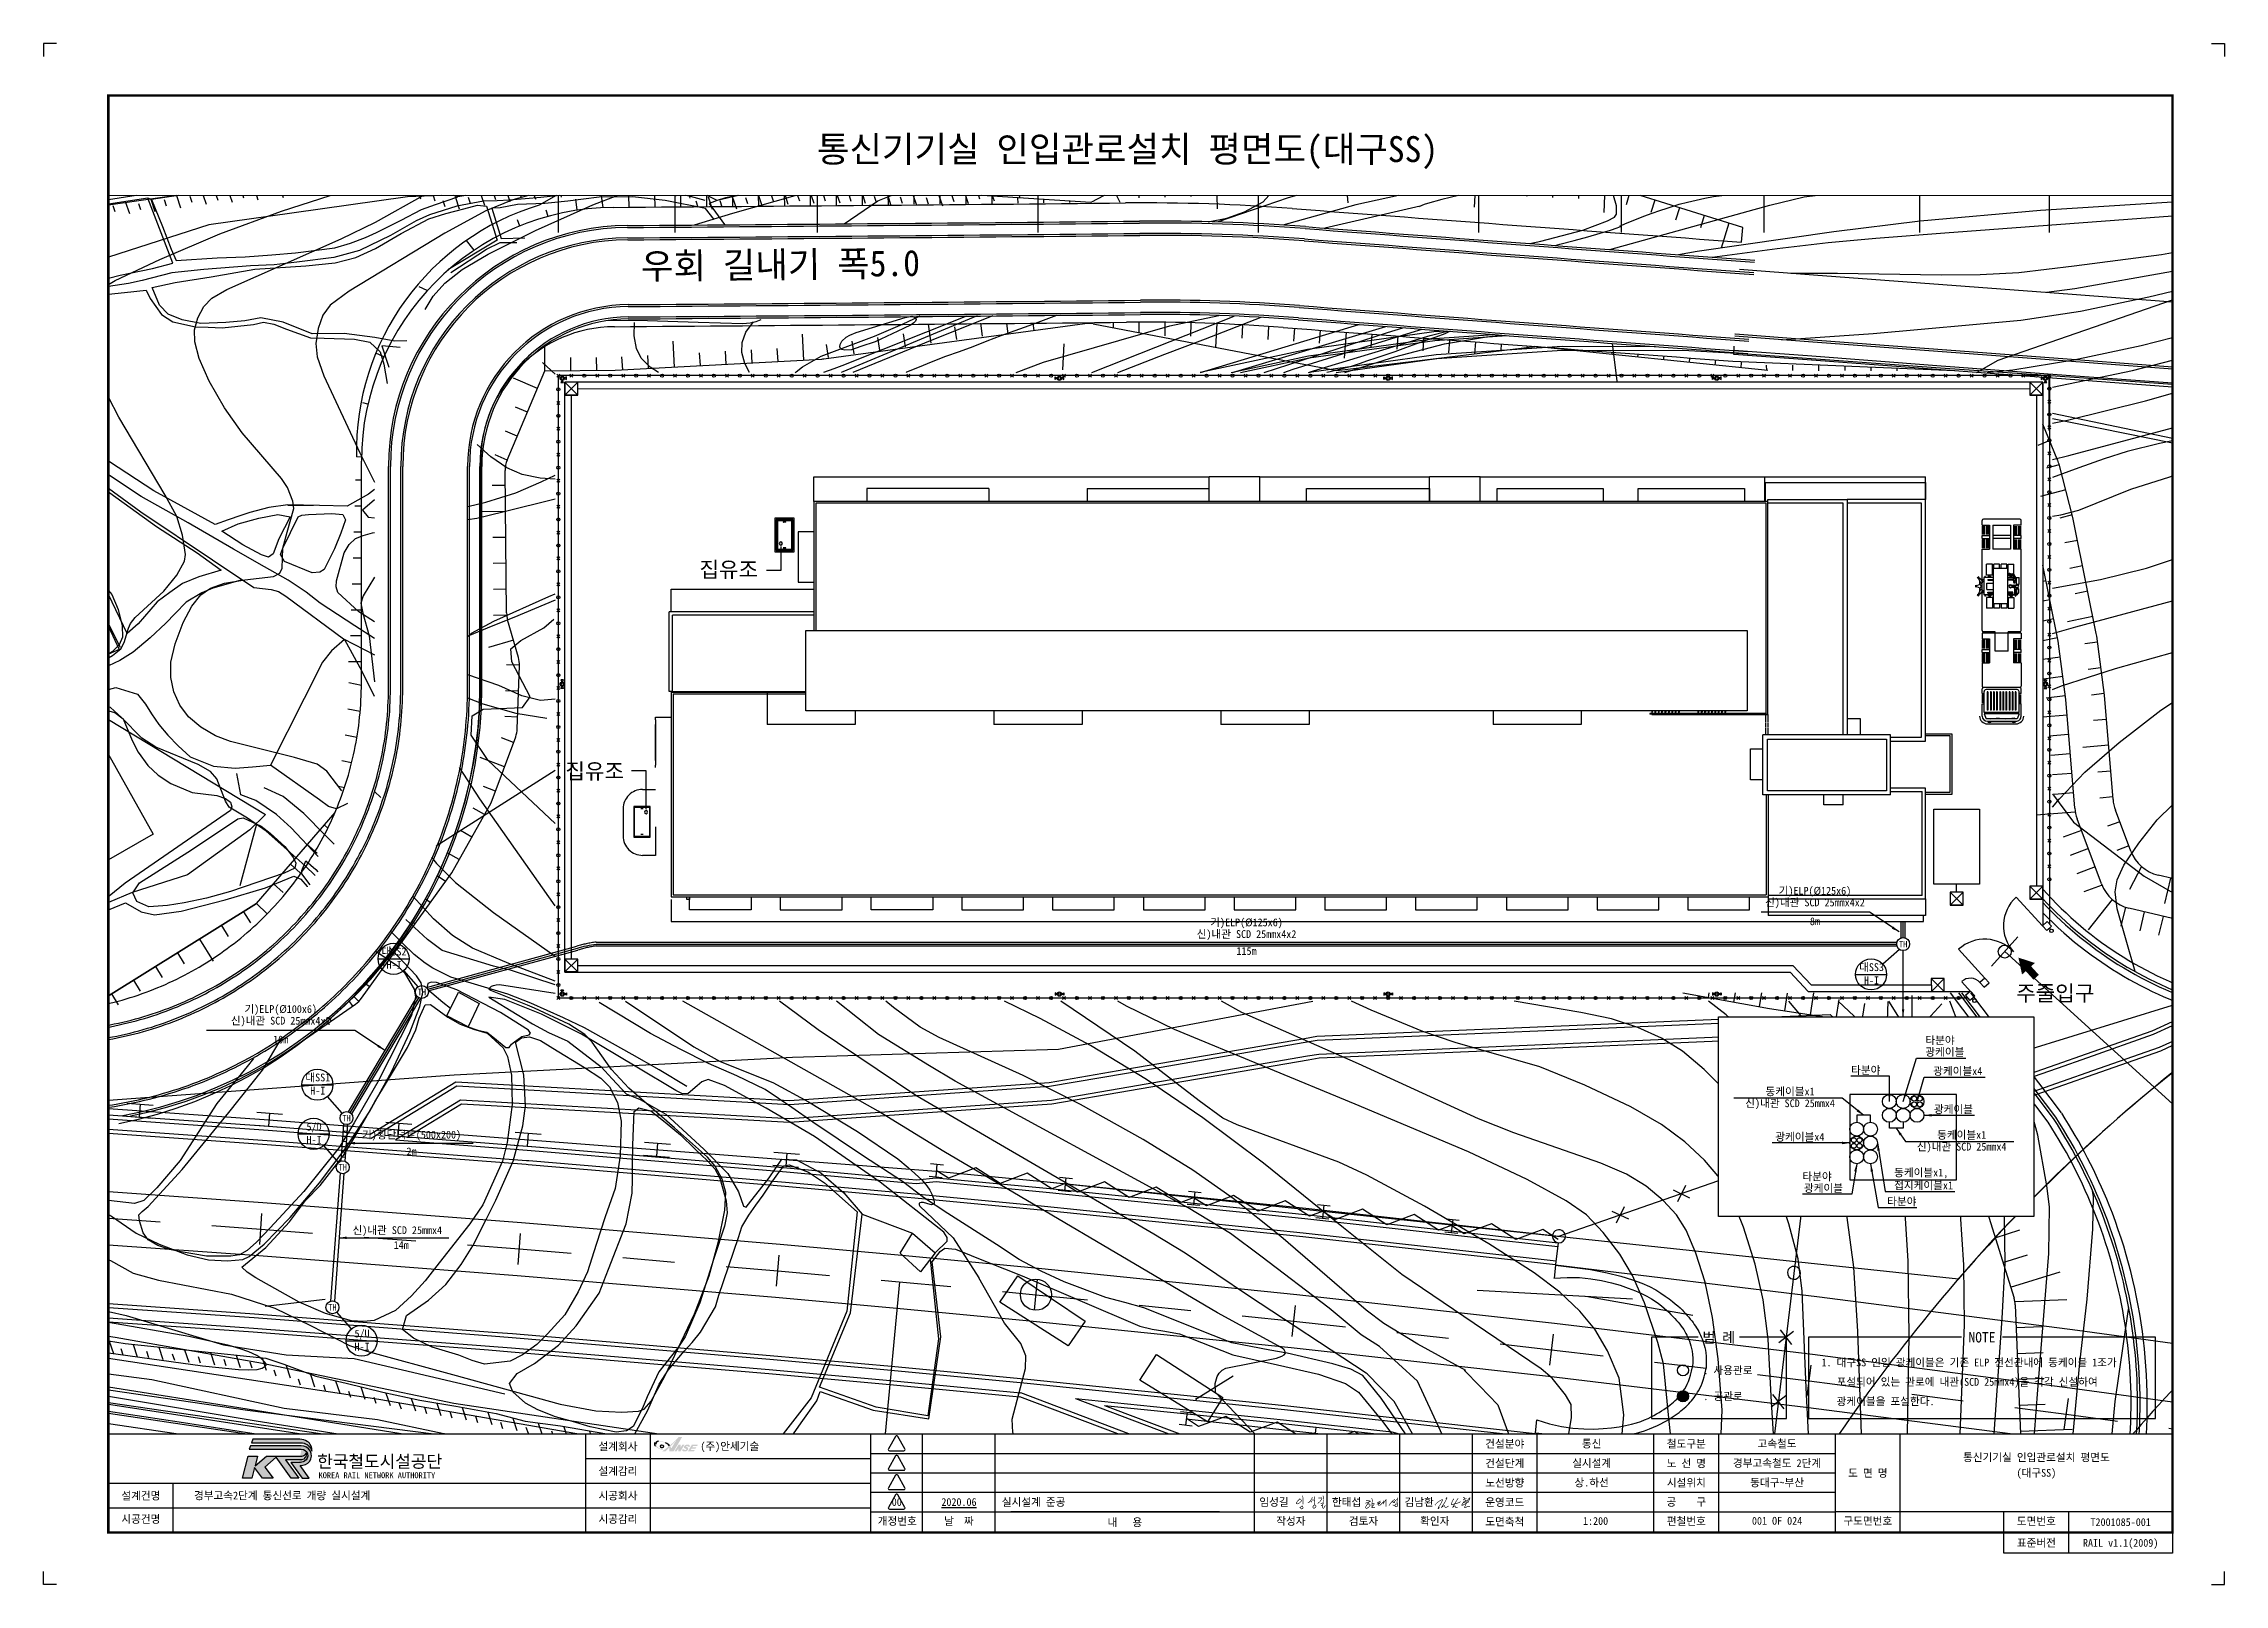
# Paper-space layout '배치1' of a CAD drawing. Header units: millimetres. Extents: x 0 to 841, y 0 to 594.
# The model-space entities are those that its viewports show. They can reach past a viewport. Long polylines and large blocks are cut down to what shows.
import ezdxf
from ezdxf.enums import TextEntityAlignment as Align

# ---------------------------------------------------------------- set-up
doc = ezdxf.new("R2010")
doc.units = ezdxf.units.MM
doc.header["$LTSCALE"] = 10
doc.set_wipeout_variables(frame=1)
for name, pattern in [('BORDER', [7, 2, -1, 2, -1, 0, -1]), ('CENTER', [2, 1.25, -0.25, 0.25, -0.25]), ('DASHED', [0.75, 0.5, -0.25]), ('HIDDEN', [0.375, 0.25, -0.125]), ('HIDDEN1', [2.3, 1.5, -0.8])]:
    doc.linetypes.add(name, pattern=pattern)
for name, color, linetype in [('TD-MANH', 4, 'Continuous'), ('TN-LINE', 7, 'Continuous'), ('TT-LINE', 7, 'Continuous'), ('TT-WIRE-EQPM', 6, 'Continuous'), ('TX-BORD', 7, 'Continuous'), ('TX-LINE', 2, 'Continuous'), ('TZ-BASE', 253, 'Continuous'), ('TZ-DIMS', 1, 'Continuous'), ('TZ-LEAL', 1, 'Continuous'), ('TZ-LEAT', 3, 'Continuous'), ('TZ-LINE', 7, 'Continuous'), ('TZ-TEX2', 3, 'Continuous'), ('TZ-TEXT', 6, 'Continuous')]:
    doc.layers.add(name, color=color, linetype=linetype)
doc.layers.add('TX-PAPR', color=2, linetype='Continuous', plot=False)
doc.styles.add('KORAIL', font='GulimChe.ttf')
doc.styles.add('PipeTools', font='GulimChe.ttf', dxfattribs={"height": 1250})
doc.styles.get("Standard").update_dxf_attribs({"font": 'GulimChe.ttf'})
doc.styles.add('SYMBTEXT', font='GulimChe.ttf')
doc.styles.add('TB_TEXT', font='GulimChe.ttf')
doc.styles.add('TB_WBTXT', font='GulimChe.ttf')
doc.linetypes.add('ZIGZAG', pattern='A,0.00254,-5.08,[131,ltypeshp.shx,S=5.08,R=0,X=-5.08,Y=0],-10.16,[131,ltypeshp.shx,S=5.08,R=180,X=5.08,Y=0],-5.08', length=20.32254)
doc.dimstyles.new('D200', dxfattribs={"dimscale": 200, "dimtxt": 3, "dimasz": 3, "dimexe": 0.5, "dimexo": 0.5, "dimgap": 0.5, "dimtad": 1, "dimdec": 0, "dimzin": 1, "dimdsep": 46, "dimlunit": 6, "dimtxsty": 'Standard', "dimcen": 1, "dimclrd": 1, "dimclre": 1, "dimclrt": 3, "dimadec": 0, "dimazin": 0, "dimtfac": 1, "dimtdec": 0, "dimtix": 1, "dimtmove": 2, "dimatfit": 3, "dimfxl": 0, "dimtvp": 2, "dimlwd": -1, "dimlwe": -1, "dimarcsym": 0})
doc.dimstyles.new('지시선200', dxfattribs={"dimscale": 200, "dimtxt": 3, "dimasz": 3, "dimexe": 0.5, "dimexo": 0.5, "dimgap": 0.5, "dimtad": 1, "dimdec": 0, "dimzin": 1, "dimdsep": 46, "dimlunit": 6, "dimtxsty": 'Standard', "dimcen": 1, "dimclrd": 6, "dimclre": 6, "dimclrt": 3, "dimadec": 0, "dimazin": 0, "dimtfac": 1, "dimtdec": 0, "dimtix": 1, "dimtmove": 2, "dimatfit": 3, "dimfxl": 0, "dimtvp": 2, "dimlwd": -1, "dimlwe": -1, "dimarcsym": 0})

psp = doc.layouts.new('배치1')

msp = doc.modelspace()

# ---------------------------------------------------------------- texts
at = {"layer": 'TZ-BASE'}
msp.add_text('우회 길내기 폭5.0', height=2000, rotation=0.7008524, dxfattribs=at).set_placement((94009.67, 119871.19, -1225609.36))
for p in [(98512.57, 96891.75), (88173.01, 81347, 2076.59)]:
    msp.add_text('집유조', height=1200, dxfattribs=at).set_placement(p)
msp.add_text('주줄입구', height=1200, dxfattribs=at).set_placement((203083.79, 64217.94), align=Align.CENTER)
at = {"layer": 'TZ-BASE', "style": 'PipeTools', "flags": 1}
for tag, p in [('비고', (199182.97, 68028.54, -1173648.1)), ('지반고', (199182.98, 68028.54, -1173648.1))]:
    msp.add_attdef(tag, text='', height=0.01, rotation=227.7837144, dxfattribs=at).set_placement(p, align=Align.MIDDLE_CENTER)
at = {"layer": 'TZ-LEAT'}
for s, rotation, p in [('기)ELP(Ø125x6)', 359.9999999, (184547.07, 72685.8)), ('8m', 359.9999999, (184547.07, 70362.13)), ('115m', 359.9999999, (140705.27, 68066.64)), ('기)ELP(Ø100x6)', 359.9999999, (66213.11, 63566.96)), ('10m', 359.9999999, (66213.11, 61243.3)), ('기)횡단덕트(500x200)', 359.9999999, (76304.94, 53883.91)), ('2m', 0.0000001, (76304.94, 52623.79))]:
    msp.add_text(s, height=600, rotation=rotation, dxfattribs=at).set_placement(p, align=Align.MIDDLE)
msp.add_text('기)ELP(Ø125x6)', height=600, dxfattribs=at).set_placement((140705.27, 70246.66), align=Align.MIDDLE)
at = {"layer": 'TZ-TEX2'}
for s, p in [('범 례', (177136.03, 38288.4, 309.69)), ('NOTE', (197432.02, 38288.4, 309.69))]:
    msp.add_text(s, height=800, dxfattribs=at).set_placement(p, align=Align.MIDDLE)
for s, p in [(': 사용관로', (175942.4, 35743.5, 309.69)), ('1. 대구SS 인입 광케이블은 기존 ELP 전선관내에 동케이블 1조가', (185055.84, 36348.31, 309.69)), (': 공관로', (175942.4, 33743.5, 309.69)), ('   광케이블을 포설한다.', (185055.84, 33348.31, 309.69)), ('   포설되어 있는 관로에 내관(SCD 25mmx4)을 각각 신설하여', (185055.84, 34848.31, 309.69))]:
    msp.add_text(s, height=600, dxfattribs=at).set_placement(p, align=Align.MIDDLE_LEFT)
at = {"layer": 'TZ-TEXT'}
for s, rotation, p in [('신)내관 SCD 25mmx4x2', 359.9481799, (184547.07, 71785.8)), ('신)내관 SCD 25mmx4x2', 359.9481799, (140705.27, 69346.66)), ('신)내관 SCD 25mmx4x2', 359.9481799, (66213.11, 62666.96)), ('신)내관 SCD 25mmx4', 359.9481799, (75206.6, 46516.41, 0)), ('14m', 0.0518201, (75506.6, 45401.32, 0))]:
    msp.add_text(s, height=600, rotation=rotation, dxfattribs=at).set_placement(p, align=Align.MIDDLE)

# ---------------------------------------------------------------- blocks, each defined once
blk = doc.blocks.new('CXGLOGO-UNIT-KRNA-COLOR')
h = blk.add_hatch(color=166)
edge = h.paths.add_edge_path()
edge.add_arc((15.3, 4.2), 10, 59.195, 87.6904)
edge.add_line((15.7, 14.2), (-14.6, 14.2))
edge.add_line((-14.6, 14.2), (-15.4, 11.9))
edge.add_line((-15.4, 11.9), (17.3, 11.9))
edge.add_arc((16.4, 4.8), 7.13, 14.4338, 82.8523, ccw=False)
edge.add_arc((17.2, 7.5), 6.18, 351.2788, 418.625)
h = blk.add_hatch(color=166)
edge = h.paths.add_edge_path()
edge.add_line((-17.6, 3.4), (-11.6, 3.4))
edge.add_line((-11.6, 3.4), (-13.1, -2.8))
edge.add_line((-13.1, -2.8), (-5.8, 3.4))
edge.add_line((-5.8, 3.4), (16.9, 3.4))
edge.add_arc((16.5, 6.7), 3.37, 277.1672, 339.2536)
edge.add_arc((16.5, 4.5), 3.37, -86.0611, 17.644, ccw=False)
edge.add_line((16.7, 1.1), (6.4, 1.1))
edge.add_line((6.4, 1.1), (15, -10.7))
edge.add_line((15, -10.7), (10.1, -10.7))
edge.add_line((10.1, -10.7), (0.4, 2.7))
edge.add_line((0.4, 2.7), (-6.9, -3.7))
edge.add_line((-6.9, -3.7), (-1.4, -10.8))
edge.add_line((-1.4, -10.8), (-8.3, -10.8))
edge.add_line((-8.3, -10.8), (-13.5, -4))
edge.add_line((-13.5, -4), (-15.1, -10.8))
edge.add_line((-15.1, -10.8), (-21.2, -10.8))
edge.add_line((-21.2, -10.8), (-17.6, 3.4))
h = blk.add_hatch(color=46)
edge = h.paths.add_edge_path()
edge.add_arc((15.4, 5.5), 6.16, 269.178, 301.5498, ccw=False)
edge.add_line((15.3, -0.7), (9.8, -0.7))
edge.add_line((9.8, -0.7), (17.2, -10.8))
edge.add_line((17.2, -10.8), (21.7, -10.8))
edge.add_line((21.7, -10.8), (15.9, -2.7))
edge.add_arc((15.5, 6.1), 8.86, 272.286, 317.0312)
edge.add_arc((16.8, 3.7), 6.34, 325.2805, 452.1314)
edge.add_line((16.5, 10), (-16, 10))
edge.add_line((-16, 10), (-16.8, 7.8))
edge.add_line((-16.8, 7.8), (16.6, 7.8))
edge.add_arc((16.8, 3.8), 3.99, -62.7193, 92.2922, ccw=False)
at = {"color": 166}
for points in [[(20.4, 12.8, 0.12498), (15.7, 14.2), (-14.6, 14.2), (-15.4, 11.9), (17.3, 11.9, -0.307728), (23.3, 6.6, 0.302614)], [(-17.6, 3.4), (-11.6, 3.4), (-13.1, -2.8), (-5.8, 3.4), (16.9, 3.4, 0.27773), (19.7, 5.5, -0.486141), (16.7, 1.1), (6.4, 1.1), (15, -10.7), (10.1, -10.7), (0.4, 2.7), (-6.9, -3.7), (-1.4, -10.8), (-8.3, -10.8), (-13.5, -4), (-15.1, -10.8), (-21.2, -10.8)]]:
    blk.add_lwpolyline(points, format="xyb", close=True, dxfattribs=at)
at = {"color": 46}
blk.add_lwpolyline([(18.6, 0.2, -0.142195), (15.3, -0.7), (9.8, -0.7), (17.2, -10.8), (21.7, -10.8), (15.9, -2.7, 0.197757), (22, 0.1, 0.61792), (16.5, 10), (-16, 10), (-16.8, 7.8), (16.6, 7.8, -0.802668)], format="xyb", close=True, dxfattribs=at)
blk = doc.blocks.new('CXGLOGO-KRNA-COLOR')
blk.add_blockref('CXGLOGO-UNIT-KRNA-COLOR', (0, 0))
at = {"color": 166, "style": 'KORAIL'}
for s, height, p in [('한국철도시설공단', 8, (26.8, -4)), ('KOREA RAIL NETWORK AUTHORITY', 3.75, (27.7, -10.8))]:
    blk.add_text(s, height=height, dxfattribs=at).set_placement(p)
blk = doc.blocks.new('TXBLKA1-KRNAH')
at = {"layer": 'TX-BORD'}
h = blk.add_hatch(color=5, dxfattribs=at)
h.paths.add_polyline_path([(241.41, 53.44, 0.096425), (239.85, 54.59, 0.1233), (237.07, 55.37, 0.107959), (236.18, 55.25, 0.147974), (235.63, 54.71, 0.146771), (235.6, 53.86, 0.166867), (235.92, 53.32, 0.084002), (237.3, 52.29, 0.125004), (238.6, 51.98, 0.324316), (238.9, 52.16, 0.181232), (238.8, 52.77, -0.176206), (238.41, 52.66, -0.165955), (238.43, 52.37, -0.236091), (238.11, 52.27, -0.163197), (237.2, 52.6, -0.211159), (236.11, 54.03, -0.492063), (237.15, 55.14, -0.264032), (241.01, 53.12, -0.023302), (238.51, 51.28), (239.75, 51.28, 0.034752), (241.24, 52.65, -0.038457), (241.29, 51.28), (242.97, 51.28), (246.25, 56.8), (244.88, 56.8, -0.036327)])
h.paths.add_polyline_path([(242.08, 52.46), (241.66, 53.16, 0.03885), (244.06, 55.69)], flags=16)
h = blk.add_hatch(color=3, dxfattribs=at)
h.paths.add_polyline_path([(244.79, 51.28), (245.61, 51.28), (247.14, 53.85), (246.32, 53.85), (245.64, 52.71), (245.64, 53.85), (244.83, 53.85), (243.3, 51.28), (244.11, 51.28), (244.79, 52.43)])
h.paths.add_polyline_path([(247.73, 51.85, -0.206701), (247.2, 51.81, -0.316027), (247.06, 51.95, -0.031225), (247.06, 52.07), (246.36, 52.07, 0.483426), (246.52, 51.35, 0.203838), (248.04, 51.43, 0.079762), (248.43, 51.8, 0.172378), (248.58, 52.3, 0.221594), (248.3, 52.81, 0.038449), (247.87, 53.02, -0.563174), (247.89, 53.34, -0.276773), (248.29, 53.37, -0.312628), (248.42, 53.08), (249.21, 53.08, 0.143901), (249.17, 53.48, 0.169249), (248.83, 53.82, 0.119216), (248.04, 53.89, 0.167621), (247.24, 53.47, 0.258991), (246.94, 52.74, 0.208246), (247.3, 52.44, -0.022645), (247.74, 52.2, -0.588103)])
h.paths.add_polyline_path([(249.56, 51.83), (249.82, 52.27), (251.36, 52.27), (251.72, 52.86), (250.18, 52.86), (250.44, 53.3), (251.98, 53.3), (252.31, 53.85), (250, 53.85), (248.47, 51.28), (250.78, 51.28), (251.1, 51.83)])
h.paths.add_polyline_path([(239.05, 53.25, 1), (237.87, 53.25, 1)])
at = {"layer": 'Defpoints', "color": 1}
blk.add_line((836, 594), (841, 594), dxfattribs=at)
for points in [[(5, 594), (0, 594), (0, 589)], [(836, 594), (841, 594), (841, 589)], [(5, 0), (0, 0), (0, 5)], [(836, 0), (841, 0), (841, 5)]]:
    blk.add_lwpolyline(points, dxfattribs=at)
at = {"layer": 'TX-BORD'}
for p, q in [((234, 20), (234, 58)), ((319, 50.5), (549.5, 50.5)), ((339, 20), (339, 58)), ((367, 20), (367, 58)), ((467, 20), (467, 58)), ((495, 20), (495, 58)), ((523, 20), (523, 58)), ((549.5, 50.5), (691, 50.5)), ((576, 20), (576, 58)), ((621, 20), (621, 58)), ((646, 20), (646, 58)), ((716, 20), (716, 58)), ((209, 48.5), (319, 48.5)), ((319, 43), (549.5, 43)), ((549.5, 43), (691, 43)), ((25, 39), (319, 39)), ((50, 20), (50, 39)), ((319, 35.5), (549.5, 35.5)), ((549.5, 35.5), (691, 35.5)), ((25, 29.5), (319, 29.5)), ((319, 28), (691, 28)), ((453.5, 28), (373, 28)), ((821, 28), (691, 28)), ((756, 20), (756, 28)), ((781, 12), (781, 28))]:
    blk.add_line(p, q, dxfattribs=at)
at = {"layer": 'TX-BORD', "const_width": 1}
blk.add_lwpolyline([(821, 20), (25, 20), (25, 574), (821, 574)], close=True, dxfattribs=at)
at = {"layer": 'TX-BORD'}
for points, const_width in [([(25, 58), (821, 58)], 0.5), ([(209, 20), (209, 58)], 0.5), ([(209, 20), (209, 58)], 0.5), ([(319, 20), (319, 58)], 0.5), ([(551, 20), (551, 58)], 0.5), ([(691, 20), (691, 58)], 0.5), ([(489.16, 32.47), (490.23, 32.6)], 0.24), ([(510.02, 32.43), (511.22, 32.3), (511.29, 32.17), (511.29, 31.91), (509.68, 31.25), (511.29, 31.91), (511.93, 32.15), (511.29, 31.91), (510.45, 30.87), (510.06, 30.25), (509.86, 29.88), (509.82, 29.64), (509.85, 29.48), (509.94, 29.38), (510.07, 29.35), (510.38, 29.36), (511.09, 29.84), (511.32, 30.09), (511.53, 30.37), (511.52, 30.66), (511.47, 30.83), (511.33, 30.95), (511.02, 30.99), (510.45, 30.87)], 0.24), ([(511.96, 33.12), (512.32, 32.9), (512.39, 32.4), (512.31, 31.14), (512.21, 29.77), (512.24, 29.56), (512.39, 29.52), (512.61, 29.55), (512.95, 29.62), (513.48, 29.76)], 0.24), ([(512.31, 31.14), (512.99, 31.2), (513.13, 31.16), (513.03, 30.78), (512.21, 29.77)], 0.24), ([(514.32, 31.57), (514.59, 31.64), (515.5, 32.11), (514.59, 31.64), (514.69, 31.19), (514.15, 30.85), (514.69, 31.19), (515.47, 31.61), (514.75, 30.62), (514.93, 30.41), (515.2, 30.4), (515.62, 30.7), (516.67, 31.8), (516.69, 32.23), (516.67, 31.8), (516.66, 31.21), (517.64, 32.57), (517.67, 29.98)], 0.24), ([(521.05, 32.83), (519.79, 31.7), (518.83, 30.43), (519.79, 31.7), (520.42, 32.27), (520.32, 31.82), (520.41, 31.55), (520.64, 31.46), (521, 31.65), (520.94, 31.92), (522.01, 32.93), (522.02, 33.4), (522.01, 32.93), (521.99, 31.92), (521.99, 31.59), (521.7, 31.85), (521.99, 31.59), (522.08, 31.07), (522.06, 30.3), (521.97, 30), (521.58, 29.93), (521.29, 29.99), (521.13, 30.2), (521.17, 30.65), (521.36, 30.97), (521.77, 31.01), (522.08, 31)], 0.24), ([(521.15, 30.43), (520.87, 30.43), (520.47, 30.53), (520.28, 30.68)], 0.24)]:
    blk.add_lwpolyline(points, dxfattribs=dict(at, const_width=const_width))
for points in [[(328.58, 57.05), (325.78, 52.19, 0.57735), (326.17, 51.52), (331.78, 51.52, 0.57735), (332.17, 52.19), (329.36, 57.05, 0.57735)], [(328.58, 49.55), (325.78, 44.69, 0.57735), (326.17, 44.02), (331.78, 44.02, 0.57735), (332.17, 44.69), (329.36, 49.55, 0.57735)], [(328.58, 42.05), (325.78, 37.19, 0.57735), (326.17, 36.52), (331.78, 36.52, 0.57735), (332.17, 37.19), (329.36, 42.05, 0.57735)], [(328.58, 34.55), (325.78, 29.69, 0.57735), (326.17, 29.02), (331.78, 29.02, 0.57735), (332.17, 29.69), (329.36, 34.55, 0.57735)]]:
    blk.add_lwpolyline(points, format="xyb", close=True, dxfattribs=at)
at = {"layer": 'TX-BORD', "const_width": 0.24}
for points in [[(485.57, 34.24, -0.031521), (485.64, 32.12, 0.015452), (485.64, 30.85, 0.488947)], [(489.3, 33.6, -0.116912), (488.11, 31.72, -0.245276), (487.54, 31.55, -2.571837)], [(490.15, 33.87, -0.089273), (490.12, 31.67, 0.068943), (490.06, 30.69, 0.261353)], [(493.32, 34.22, -0.102288), (493.6, 33.42, -0.080289), (493.6, 33.07, 0.066761), (493.58, 32.62, -0.06278), (493.53, 31.56, 8.85417)], [(547.43, 33.59, -0.145348), (547.88, 33.43, -0.307225), (547.95, 33.23, -0.212679), (547.38, 32.49, -0.113681), (548.62, 33.04, -0.266507), (548.74, 33, -3.538723)], [(484.54, 33.09, 0.071134), (483.15, 31.48, 0.394214), (483.21, 31.1, 0.224261), (483.52, 31.04, 0.193438), (484.97, 32.08, 0.544983), (484.67, 32.72, 0.066146), (484.03, 32.72, 27.196208)], [(484.41, 29.84, 0.02121), (484.98, 29.12, 0.409369), (485.14, 29.11, -0.211811), (485.49, 29.21, 0.416377), (485.62, 29.3, 0.123643), (485.54, 30.12, 0.523631), (485.28, 30.19, -0.072983), (484.51, 29.7, 0.005941)], [(488.57, 32.27, -0.142438), (489.07, 31.68, 5.949847)], [(490.05, 30.54, 0.235154), (489.49, 29.9, 0.345857), (489.7, 29.41, 0.306746), (490.2, 29.45, 0.103095), (490.63, 29.98, 0.395571), (490.49, 30.5, 0.242915), (490.05, 30.54, 6.064713)], [(491.55, 33.36, 0.139976), (491.83, 33.26, 0.096355), (492.64, 33.37, -0.240321), (492.85, 33.34, -0.353191), (492.93, 33.05, -0.157335), (491.33, 31.22, -6.381378)], [(492.46, 31.11), (493.22, 31.4, -0.375176), (493.45, 31.31, -0.266244), (493.45, 31.13, -0.042219), (493.07, 30.6, -0.159939), (492.63, 30.34, -0.171647), (493.2, 30.37, -0.458058), (493.29, 30.17, 0.159326), (493.23, 29.58, 0.227707), (493.39, 29.37, 0.407988), (493.73, 29.47, -0.001483), (493.89, 29.78, 0.004186), (494.14, 30.24, -0.100484), (494.33, 30.47, -0.346277)], [(536.7, 30.48, -0.382901), (536.65, 30.71, -0.12512), (539.4, 32.69, -0.474239), (539.59, 32.59, -0.046113), (537.92, 29.73, 0.151113), (537.77, 29.29, 0.58991), (537.88, 29.22, 0.096338), (538.33, 29.72, 2.196927)], [(540.73, 33.09, -0.071383), (541.05, 33.41, -0.346917), (541.16, 33.41, -0.258278), (541.18, 33.35, -0.079918), (541.06, 32.96, -0.048596), (539.06, 29.69, 0.947427), (539.13, 29.64, -0.022437), (540.04, 30.36, -0.344585), (540.2, 30.35, -0.12284), (540.25, 30.29, 0.011347), (540.43, 29.85, 0.194638), (540.6, 29.69, 0.189435), (540.9, 29.69, 0.009404), (541.84, 30.24, 3.287276)], [(543.84, 33.07, 0.030212), (542.85, 31.06, 0.575113), (543.08, 30.76, 0.043168), (545.96, 31.58, 0.237594), (546.32, 31.98, 1.260425)], [(545.61, 33.11, 0.150889), (545.13, 32.65, 0.025288), (543.37, 29.61), (544.07, 30.23, -0.448359), (544.33, 30.16, 0.073819), (544.59, 29.67, 0.359456), (544.94, 29.59, 0.031982), (545.26, 29.77, 3.102048)], [(547.6, 31.85, 0.23976), (547.57, 31.5, 0.345796), (547.69, 31.43, 0.195352), (548.64, 32.18, 0.393888), (548.6, 32.35, 0.293784), (548.35, 32.35, 0.099623), (547.44, 31.43, 0.02205), (546.93, 30.69, 0.380988), (546.98, 30.44, 0.18866), (547.1, 30.41), (549.22, 31.59, 0.122154), (549.44, 31.8), (550.04, 33.22, 0.396041), (549.99, 33.36, 0.224142), (549.88, 33.36, 0.078358), (549.02, 32.08), (547.95, 29.67, 0.444285), (547.97, 29.61), (548.29, 29.6, 0.179185), (548.5, 29.67), (549.15, 30.07, -0.135616), (549.34, 30.12), (550.04, 30.11)]]:
    blk.add_lwpolyline(points, format="xyb", dxfattribs=at)
at = {"layer": 'TX-BORD'}
blk.add_lwpolyline([(821, 20), (821, 12), (756, 12), (756, 20)], close=True, dxfattribs=at)
at = {"layer": 'TX-BORD', "color": 3}
blk.add_circle((238.46, 53.25), 0.594, dxfattribs=at)
at = {"layer": 'TX-BORD', "color": 5}
for centre, radius, start, end in [((237.04, 54.23), 1.49, 161.17216, 194.57108), ((236.55, 54.06), 0.967, 192.10036, 229.99429), ((237.06, 54.19), 0.96, 84.64387, 189.44431), ((237.68, 50.02), 5.06, 42.58477, 64.6157)]:
    blk.add_arc(centre, radius, start, end, dxfattribs=at)
at = {"layer": 'TX-BORD', "xscale": 0.6, "yscale": 0.6}
blk.add_blockref('CXGLOGO-KRNA-COLOR', (89.41, 47.41), dxfattribs=at)
at = {"layer": 'TX-BORD', "style": 'TB_TEXT'}
for s, p in [('설계회사', (221.5, 53.25)), ('건설분야', (563.5, 54.25)), ('철도구분', (633.5, 54.25)), ('설계감리', (221.5, 43.75)), ('건설단계', (563.5, 46.75)), ('노 선 명', (633.5, 46.75)), ('도 면 명', (703.5, 43)), ('설계건명', (37.5, 34.25)), ('시공회사', (221.5, 34.25)), ('노선방향', (563.5, 39.25)), ('시설위치', (633.5, 39.25)), ('시공건명', (37.5, 25.25)), ('시공감리', (221.5, 25.25)), ('개정번호', (329.21, 24.5)), ('날  짜', (353, 24.5)), ('내   용', (417, 24)), ('작성자', (481, 24.5)), ('검토자', (509, 24.5)), ('확인자', (536.5, 24.5)), ('운영코드', (563.5, 31.75)), ('도면축척', (563.5, 24.25)), ('공    구', (633.5, 31.75)), ('편철번호', (633.5, 24.5)), ('구도면번호', (703.5, 24.51)), ('도면번호', (768.5, 24.51))]:
    blk.add_text(s, height=3, dxfattribs=at).set_placement(p, align=Align.MIDDLE)
blk.add_text('표준버전', height=3, dxfattribs=at).set_placement((768.5, 16), align=Align.MIDDLE_CENTER)
at = {"layer": 'TX-BORD', "style": 'TB_TEXT', "flags": 1}
blk.add_attdef('TD_CLASSCODE', text='', height=3, dxfattribs=at).set_placement((25, 577.54), align=Align.MIDDLE_LEFT)
at = {"layer": 'TX-BORD'}
for tag, height, style, p in [('TB_MTITIL', 10, 'TB_WBTXT', (418, 553.33)), ('TB_STITL', 7, 'TB_WBTXT', (418, 538.33)), ('TR_RNUM4', 3, 'TB_TEXT', (329, 54.25)), ('TR_RDAT4', 3, 'TB_TEXT', (353, 54.25)), ('TD_FIELD', 3, 'TB_TEXT', (597, 54.25)), ('TD_RLCLASS', 3, 'TB_TEXT', (668.5, 54.25)), ('TD_DNAME_TOP', 3, 'TB_TEXT', (768.5, 48.98)), ('TR_RNUM3', 3, 'TB_TEXT', (329, 46.75)), ('TR_RDAT3', 3, 'TB_TEXT', (353, 46.75)), ('TD_CSTEP', 3, 'TB_TEXT', (597, 46.75)), ('TD_RLNAME', 3, 'TB_TEXT', (668.5, 46.75)), ('TD_DNAME_MAIN', 3, 'TB_TEXT', (768.5, 43)), ('TR_RNUM2', 3, 'TB_TEXT', (329, 39.25)), ('TR_RDAT2', 3, 'TB_TEXT', (353, 39.25)), ('TD_DIRCODE', 3, 'TB_TEXT', (597, 39.25)), ('TD_RLSECT', 3, 'TB_TEXT', (668.5, 39.25)), ('TD_DNAME_BOT', 3, 'TB_TEXT', (768.5, 36.98)), ('TR_RNUM1', 3, 'TB_TEXT', (329, 31.75)), ('TR_RDAT1', 3, 'TB_TEXT', (353, 31.75)), ('TD_SYSCODE', 3, 'TB_TEXT', (597, 31.75)), ('SCALE', 3, 'TB_TEXT', (598.5, 24.45)), ('TD_CSECT', 3, 'TB_TEXT', (668.5, 31.75)), ('TD_DWGNO', 3, 'TB_TEXT', (668.5, 24.5)), ('TD_DWGCODE_PREV', 3, 'TB_TEXT', (736, 24)), ('TD_DWGCODE', 3, 'TB_TEXT', (801, 24)), ('TD_VERSION', 3, 'TB_TEXT', (801, 16))]:
    blk.add_attdef(tag, text='', height=height, dxfattribs=dict(at, style=style)).set_placement(p, align=Align.MIDDLE_CENTER)
at = {"layer": 'TX-BORD', "style": 'TB_TEXT'}
for tag, p in [('TD_DCOMP', (253.27, 53.25)), ('TR_RCON4', (369.52, 54.25)), ('TR_DGN4', (468.83, 54.25)), ('TR_CHK4', (496.83, 54.25)), ('TR_APP4', (524.83, 54.25)), ('TD_DSCCOMP', (253.27, 43.75)), ('TR_RCON3', (369.52, 46.75)), ('TR_DGN3', (468.83, 46.75)), ('TR_CHK3', (496.83, 46.75)), ('TR_APP3', (524.83, 46.75)), ('TD_DNAME', (58, 34.25)), ('TD_CCOMP', (253.27, 34.25)), ('TR_RCON2', (369.52, 39.25)), ('TR_DGN2', (468.83, 39.25)), ('TR_CHK2', (496.83, 39.25)), ('TR_APP2', (524.83, 39.25)), ('TD_CNAME', (58, 25.15)), ('TD_CSCOMP', (253.27, 25.25)), ('TR_RCON1', (369.52, 31.75)), ('TR_DGN1', (468.83, 31.75)), ('TR_CHK1', (496.83, 31.75)), ('TR_APP1', (524.83, 31.75))]:
    blk.add_attdef(tag, text='', height=3, dxfattribs=at).set_placement(p, align=Align.MIDDLE_LEFT)
blk = doc.blocks.new('A$C464946B4')
at = {"layer": 'TT-WIRE-EQPM'}
blk.add_line((1315, 1200), (3715, 1200), dxfattribs=at)
blk.add_circle((2515, 1200), 1200, dxfattribs=at)
at = {"layer": 'TT-WIRE-EQPM', "style": 'SYMBTEXT'}
for tag, p in [('TTTW_TITLE_1', (2549, 1754)), ('TTTW_TITLE_2', (2549, 738))]:
    blk.add_attdef(tag, text='', height=600, dxfattribs=at).set_placement(p, align=Align.MIDDLE_CENTER)
blk = doc.blocks.new('A$C115F6B4A')
at = {"layer": 'TD-MANH'}
blk.add_circle((1770, 500, -1095), 500, dxfattribs=at)
at = {"layer": 'TD-MANH', "style": 'SYMBTEXT'}
blk.add_attdef('TZMH_TITLE', text='', height=500, dxfattribs=at).set_placement((1770, 500, -1095), align=Align.MIDDLE_CENTER)

# ---------------------------------------------------------------- hatches: boundary and pattern name
at = {"layer": 'TZ-BASE'}
msp.add_hatch(color=256, dxfattribs=at).paths.add_polyline_path([(201509.61, 67152.78), (200242.19, 67562.47), (200521.1, 66260.01), (200809.2, 66520.21), (201404.99, 65860.54), (201817.28, 66232.9), (201221.5, 66892.58)])
at = {"layer": 'TZ-LINE', "ltscale": 2}
h = msp.add_hatch(color=256, dxfattribs=at)
h.dxf.hatch_style = 1
h.paths.add_polyline_path([(173939.57, 33743.5, 1), (174792.9, 33743.5, 1)])

# ---------------------------------------------------------------- linework, layer by layer
at = {"layer": 'TN-LINE', "flags": 128}
for points in [[(191075.52, 68191.54), (189781.37, 67061.9)], [(76838.11, 65276.01), (75708.47, 66570.16)], [(70961.43, 55567.93), (69831.79, 56862.09)], [(70669.97, 51774.83), (69540.33, 53068.98)], [(71663.37, 38928.39), (70533.72, 40222.54)]]:
    msp.add_lwpolyline(points, dxfattribs=at)
at = {"layer": 'TT-LINE', "linetype": 'HIDDEN', "ltscale": 100, "extrusion": (0.00214, -0.000139319, 0.999998)}
for p, q in [((70883.39, 51884.17), (71092.66, 54730.95)), ((71182.58, 51862.17), (71391.27, 54701.06)), ((70089.54, 41085.25), (70813.45, 50932.8)), ((70388.73, 41063.26), (71112.65, 50910.8))]:
    msp.add_line(p, q, dxfattribs=at)
at = {"layer": 'TT-LINE', "linetype": 'HIDDEN', "ltscale": 100}
for points in [[(191203.31, 69084.23), (191203.26, 70350.94)], [(191503.31, 69084.24), (191503.26, 70350.96)], [(76727.71, 64579.85), (71405.47, 55676.95)], [(76985.21, 64425.91), (71662.96, 55523.01)]]:
    msp.add_lwpolyline(points, dxfattribs=at)
for points in [[(77454.17, 65266.41), (89050.23, 68434.46, -0.046459415), (90533.28, 68760.12), (190877.27, 68760.12)], [(77594.52, 64993.76), (89135.47, 68146.75, -0.046076447), (90551.97, 68460.12), (190875.47, 68460.12)]]:
    msp.add_lwpolyline(points, format="xyb", dxfattribs=at)
at = {"layer": 'TZ-BASE', "extrusion": (0.00214, -0.000139319, 0.999998)}
for p, q in [((77595.78, 129763.77), (52551.75, 125937.83)), ((74507.66, 128926.64), (61179.69, 126747.69)), ((78590.98, 127089.92), (80590.45, 127888.77)), ((92635.78, 128053.27), (87370.64, 126890.99)), ((130846.04, 127981.39, -1207.49), (131162.08, 127032.65, -1208.3)), ((61179.69, 126747.69), (51938.27, 125449)), ((59872.23, 126552.51), (56252.3, 126022.29)), ((58168.95, 126328.28, -1052.17), (58484.98, 125379.53, -1052.97)), ((59201.77, 126279.12, -1054.38), (59359.79, 125804.74, -1054.79)), ((65035.24, 127005.22), (59872.23, 126552.51)), ((60150.52, 126595.15, -1056.37), (60466.55, 125646.4, -1057.18)), ((61194.12, 126453.84, -1058.62), (61352.14, 125979.47, -1059.03)), ((62142.87, 126769.88, -1060.61), (62458.9, 125821.13, -1061.42)), ((63186.47, 126628.57, -1062.86), (63344.49, 126154.19, -1063.27)), ((64135.22, 126944.6, -1064.85), (64451.25, 125995.86, -1065.66)), ((67675.31, 127232.02), (65035.24, 127005.22)), ((65139.14, 126797.75, -1067.02), (65297.16, 126323.37, -1067.42)), ((66087.89, 127113.78, -1069.01), (66403.92, 126165.04, -1069.81)), ((66277.9, 125114.27), (71109.46, 126669.01)), ((67080.98, 126961.09, -1071.15), (67238.99, 126486.71, -1071.56)), ((68029.72, 127277.12, -1073.14), (68345.76, 126328.38, -1073.95)), ((69069.67, 127117.19, -1075.39), (69227.68, 126642.82, -1075.79)), ((70018.41, 127433.23, -1077.37), (70334.45, 126484.48, -1078.18)), ((71058.54, 127262.68, -1079.62), (71216.56, 126788.31, -1080.03)), ((71109.46, 126669.01), (75152.15, 127727.31)), ((72007.29, 127578.72, -1081.61), (72323.32, 126629.97, -1082.42)), ((73052.66, 127109.45, -1083.91), (73210.68, 126635.07, -1084.32)), ((73516.88, 124282.3), (78590.98, 127089.92)), ((74001.4, 127425.48, -1085.9), (74317.44, 126476.73, -1086.71)), ((75009.49, 126925.71, -1088.13), (75167.5, 126451.34, -1088.53)), ((77427.53, 127017.06), (75683.9, 127297.63)), ((75958.23, 127241.75, -1090.11), (76274.27, 126293, -1090.92)), ((76846.66, 126550, -1092.11), (77004.68, 126075.62, -1092.52)), ((79868.82, 126226.53), (77427.53, 127017.06)), ((77795.41, 126866.03, -1094.1), (78111.44, 125917.28, -1094.91)), ((78151.71, 125642.23), (79868.82, 126226.53)), ((79673.27, 126257.67, -1098.2), (79989.31, 125308.92, -1099.01)), ((80666.57, 126206.77, -1100.34), (80824.59, 125732.4, -1100.74)), ((81615.32, 126522.81, -1102.32), (81931.35, 125574.06, -1103.13)), ((82612.09, 126503.26, -1104.46), (82770.11, 126028.89, -1104.86)), ((83560.84, 126819.3, -1106.45), (83876.87, 125870.55, -1107.25)), ((86280.11, 126180.88), (83860.69, 125974.9)), ((87370.64, 126890.99), (84117.97, 125990.45)), ((84600.07, 126665.42, -1108.69), (84758.09, 126191.04, -1109.1)), ((85548.82, 126981.45, -1110.68), (85864.85, 126032.7, -1111.49)), ((87758.9, 126327.6), (86280.11, 126180.88)), ((86588.06, 126827.57, -1112.92), (86746.07, 126353.19, -1113.33)), ((87536.8, 127143.6, -1114.91), (87852.84, 126194.86, -1115.72)), ((89176.57, 126459.14), (87758.9, 126327.6)), ((90763.64, 126186.5), (88361.92, 125902.1)), ((88573.14, 126958.37, -1117.15), (88731.15, 126484, -1117.56)), ((90807.91, 126688.38), (89176.57, 126459.14)), ((89521.88, 127274.41, -1119.14), (89837.92, 126325.66, -1119.95)), ((90275.14, 125600.37), (93524.83, 126847.41)), ((90555.82, 127063.28, -1121.38), (90713.83, 126588.9, -1121.79)), ((93348.3, 126225.16), (90763.64, 126186.5)), ((93544.36, 126859.82), (90807.91, 126688.38)), ((91504.56, 127379.31, -1123.37), (91820.6, 126430.57, -1124.18)), ((92538.79, 127128.46, -1125.62), (92696.81, 126654.09, -1126.02)), ((95872.9, 125953.93), (93348.3, 126225.16)), ((93487.54, 127444.5, -1127.61), (93803.57, 126495.75, -1128.41)), ((93524.83, 126847.41), (96316.63, 127662.67)), ((95024.18, 126696.02), (93544.36, 126859.82)), ((94523.68, 126941.44, -1129.89), (94681.7, 126467.07, -1130.3)), ((96249.2, 126563.25), (95024.18, 126696.02)), ((95472.42, 127257.48, -1131.88), (95788.46, 126308.73, -1132.69)), ((97816.99, 126249.53), (96249.2, 126563.25)), ((96508.56, 126754.42, -1134.17), (96666.58, 126280.05, -1134.57)), ((97457.31, 127070.46, -1136.15), (97773.34, 126121.71, -1136.96)), ((98963.72, 125930.53), (97816.99, 126249.53)), ((99172.72, 126230.25, -1139.94), (99488.75, 125281.51, -1140.75)), ((100526.87, 126160.08), (99865.28, 125943.91)), ((101878.89, 126404.87), (100526.87, 126160.08)), ((101040.17, 126250.85, -1143.94), (101356.21, 125302.1, -1144.75)), ((101086.83, 124953.07), (109617.48, 127379.07)), ((106285.02, 126683.5), (101878.89, 126404.87)), ((102068.07, 126177.39, -1146.15), (102226.08, 125703.02, -1146.55)), ((103016.81, 126493.42, -1148.13), (103332.85, 125544.68, -1148.94)), ((104064.07, 126303.63, -1150.4), (104222.09, 125829.26, -1150.81)), ((105012.81, 126619.67, -1152.39), (105328.85, 125670.92, -1153.2)), ((106061.76, 126381.41, -1154.67), (106219.78, 125907.04, -1155.07)), ((110236.26, 126708.83), (106285.02, 126683.5)), ((107010.51, 126697.45, -1156.65), (107326.54, 125748.7, -1157.46)), ((108061.72, 126394.3, -1158.95), (108219.73, 125919.92, -1159.35)), ((109010.46, 126710.33, -1160.93), (109326.5, 125761.59, -1161.74)), ((110038.97, 126362.94, -1163.18), (110196.99, 125888.57, -1163.59)), ((113173.18, 126581.04), (110236.26, 126708.83)), ((110987.72, 126678.98, -1165.17), (111303.75, 125730.23, -1165.98)), ((111988.8, 126278.12, -1167.37), (112146.82, 125803.74, -1167.77)), ((112262.41, 125919.26), (113693.86, 126482.41)), ((112937.55, 126594.15, -1169.35), (113253.58, 125645.4, -1170.16)), ((115711.29, 126454.66), (113173.18, 126581.04)), ((113693.86, 126482.41), (115717.16, 126991.64)), ((113985.37, 126219.25, -1171.65), (114143.38, 125744.88, -1172.05)), ((114934.11, 126535.28, -1173.64), (115250.15, 125586.54, -1174.45)), ((117297.87, 126462.58), (115711.29, 126454.66)), ((115717.16, 126991.64), (118583.63, 127401.71)), ((115984.54, 126161.83, -1175.94), (116142.55, 125687.46, -1176.34)), ((116933.28, 126477.87, -1177.92), (117249.32, 125529.12, -1178.73)), ((121413.47, 126887.09), (117297.87, 126462.58)), ((117975.11, 126336.52, -1180.17), (118133.13, 125862.15, -1180.58)), ((118923.85, 126652.56, -1182.16), (119239.89, 125703.81, -1182.97)), ((119964.55, 126541.71, -1184.4), (120122.57, 126067.33, -1184.81)), ((120913.3, 126857.74, -1186.39), (121229.33, 125909, -1187.2)), ((123606.64, 127241.47), (121413.47, 126887.09)), ((121941.73, 126839.64, -1188.59), (122099.75, 126365.27, -1189)), ((122890.47, 127155.68, -1190.58), (123206.51, 126206.93, -1191.39)), ((123925.66, 127088.45, -1192.8), (124083.67, 126614.07, -1193.21)), ((124874.4, 127404.48, -1194.79), (125190.44, 126455.74, -1195.6)), ((125913.59, 127307.77, -1197.03), (126071.61, 126833.4, -1197.43)), ((126862.34, 127623.81, -1199.02), (127178.37, 126675.06, -1199.82)), ((127904.18, 127499.64, -1201.26), (128062.2, 127025.26, -1201.67)), ((128852.92, 127815.67, -1203.25), (129168.96, 126866.93, -1204.06)), ((141992.71, 125827.31), (142692.46, 126603.19)), ((142692.46, 126603.19), (142824.76, 127455.72)), ((147849.47, 127217.21), (143923.93, 126148.06)), ((153409.96, 126534.35), (149142.75, 125603.76)), ((159668.61, 127485.52), (153409.96, 126534.35)), ((157080.42, 126328.44), (155765.36, 126009.39)), ((158320.87, 126594.37), (157080.42, 126328.44)), ((159438.51, 126830.15), (158320.87, 126594.37)), ((160560.3, 127054.08), (159438.51, 126830.15)), ((161630.49, 127273.06), (160560.3, 127054.08)), ((169235.96, 125532.54), (168739.72, 127288.02)), ((176056.93, 126110.75), (176730.79, 126242.74)), ((176730.79, 126242.74), (177433.37, 126331.49)), ((177433.37, 126331.49), (178191.78, 126413.33)), ((178191.78, 126413.33), (178941.7, 126518.9)), ((178941.7, 126518.9), (179644.17, 126607.66)), ((179644.17, 126607.66), (180295.06, 126691.47)), ((180295.06, 126691.47), (180874.86, 126750.07)), ((180874.86, 126750.07), (181394.63, 126827.45)), ((181056.2, 125590.08), (183721.82, 126213.97)), ((181394.63, 126827.45), (181866.22, 126927.79)), ((181866.22, 126927.79), (182286.16, 127023.19)), ((182286.16, 127023.19), (182637.68, 127161.07)), ((183721.82, 126213.97), (188391.3, 126808.75)), ((188391.3, 126808.75), (195632.44, 127471.91)), ((52551.75, 125937.83), (45571.59, 124937.51)), ((55961.17, 126113.69), (51057.31, 125369.08)), ((52245.91, 125575.47, -1039.59), (52561.94, 124626.72, -1040.4)), ((53274.48, 125559.76, -1041.8), (53432.5, 125085.38, -1042.2)), ((54223.23, 125875.79, -1043.78), (54539.26, 124927.04, -1044.59)), ((55241.32, 125722.4, -1045.98), (55399.34, 125248.03, -1046.39)), ((57899.17, 121099.75), (55961.17, 126113.69)), ((56190.07, 126038.44, -1047.97), (56506.1, 125089.69, -1048.78)), ((56252.3, 126022.29), (57086.78, 123937.8)), ((57220.2, 126012.25, -1050.18), (57378.22, 125537.87, -1050.58)), ((61529.46, 123362.9), (66277.9, 125114.27)), ((75508.39, 123384.85), (77643.12, 124523.76)), ((75515.01, 124422.44), (77079.31, 125257.6)), ((77696.59, 124833.68), (76653.7, 124382.01)), ((77079.31, 125257.6), (78151.71, 125642.23)), ((77643.12, 124523.76), (78949.11, 124938.69)), ((79788.71, 125511.56), (77696.59, 124833.68)), ((78724.53, 125941.63, -1096.22), (78882.55, 125467.26, -1096.62)), ((82022.21, 125151.97), (78862.86, 123413.01)), ((78949.11, 124938.69), (80332.87, 125287.83)), ((81850.68, 125891.53), (79788.71, 125511.56)), ((80332.87, 125287.83), (81388.01, 125572.85)), ((81388.01, 125572.85), (82088.8, 125517.34)), ((82896.13, 125918.18), (81850.68, 125891.53)), ((84117.97, 125990.45), (82022.21, 125151.97)), ((82088.8, 125517.34), (82912.95, 122885.45)), ((83145.29, 125387.46), (82504.31, 125341.39)), ((82504.31, 125341.39), (83216.77, 123010.01)), ((83860.69, 125974.9), (82896.13, 125918.18)), ((84470.93, 125632.88), (83145.29, 125387.46)), ((86594.46, 125717.17), (84470.93, 125632.88)), ((85873.5, 123621.26), (90275.14, 125600.37)), ((88361.92, 125902.1), (86594.46, 125717.17)), ((98986.43, 125335.05), (95872.9, 125953.93)), ((98125.11, 124054.7), (101086.83, 124953.07)), ((98223.97, 125914.22, -1137.96), (98381.99, 125439.84, -1138.36)), ((99639.08, 124471.97), (98986.43, 125335.05)), ((99865.28, 125943.91), (99250.17, 125714.77)), ((99250.17, 125714.77), (100453.76, 124080.19)), ((100091.43, 125934.81, -1141.95), (100249.45, 125460.44, -1142.36)), ((109665.97, 124144.25), (112262.41, 125919.26)), ((137753.19, 124305.89), (139185.59, 124590.8)), ((143923.93, 126148.06), (138525.86, 124284.04)), ((139185.59, 124590.8), (140562.24, 125058.85)), ((140562.24, 125058.85), (141992.71, 125827.31)), ((149142.75, 125603.76), (143507.11, 124046.97)), ((154091.93, 125496.63), (146749.39, 123814.59)), ((154419.74, 125626.11), (154056.36, 125484.02)), ((154056.36, 125484.02), (154091.93, 125496.63)), ((154661.09, 125698.27), (154419.74, 125626.11)), ((155765.36, 126009.39), (154661.09, 125698.27)), ((168550.39, 124362.74), (169074.97, 124652.49)), ((168724.13, 122168.87), (181056.2, 125590.08)), ((169074.97, 124652.49), (169244.61, 124896.56)), ((169244.61, 124896.56), (169235.96, 125532.54)), ((170668.36, 124442.26), (171343.5, 124721.48)), ((171343.5, 124721.48), (171991.47, 124964.39)), ((171991.47, 124964.39), (172584.43, 125174.42)), ((172584.43, 125174.42), (173146.09, 125360)), ((173146.09, 125360), (173695.93, 125541.36)), ((173695.93, 125541.36), (174083.88, 125652.07)), ((174083.88, 125652.07), (174721.59, 125811.22)), ((174721.59, 125811.22), (175383.01, 125978.77)), ((175383.01, 125978.77), (176056.93, 126110.75)), ((192656.64, 124384.65), (201945.69, 125186.57)), ((194556.59, 123459.54), (228897.66, 125991.99)), ((201945.69, 125186.57), (216453.88, 126127.6)), ((56885.6, 121395.08), (61529.46, 123362.9)), ((57086.78, 123937.8), (57752.88, 122183.2)), ((62059.67, 119091.23), (70881.45, 122994.29)), ((70881.45, 122994.29), (73516.88, 124282.3)), ((78862.86, 123413.01), (71491.83, 118963.2)), ((71586.53, 122648.86), (72757.93, 123097.03)), ((74673.56, 123244.94), (72294.66, 122083.6)), ((72757.93, 123097.03), (73598.17, 123472.86)), ((73517.59, 122235.75), (75508.39, 123384.85)), ((73598.17, 123472.86), (75515.01, 124422.44)), ((76653.7, 124382.01), (74673.56, 123244.94)), ((82912.95, 122885.45), (79096.24, 120592.6)), ((82215, 121805.5), (85873.5, 123621.26)), ((83216.77, 123010.01), (85042.36, 123052.48)), ((162544.69, 122631.66), (163405.45, 122811.88)), ((163405.45, 122811.88), (166638.74, 123659.83)), ((164859.05, 122570.84), (165971.7, 122858.25)), ((165971.7, 122858.25), (167032.74, 123140.72)), ((166638.74, 123659.83), (168550.39, 124362.74)), ((167032.74, 123140.72), (167990.52, 123413.3)), ((167990.52, 123413.3), (168773.87, 123650.78)), ((168773.87, 123650.78), (169295.6, 123835.61)), ((169295.6, 123835.61), (169556.47, 123928.03)), ((169491.86, 123958.68), (169661.19, 124045.42)), ((169556.47, 123928.03), (169491.86, 123958.68)), ((169661.19, 124045.42), (170055.94, 124211.96)), ((170055.94, 124211.96), (170668.36, 124442.26)), ((175464.95, 122043.85), (185996.2, 123552.35)), ((185572.88, 122708.4), (189234.25, 123032.66)), ((185996.2, 123552.35), (192656.64, 124384.65)), ((189234.25, 123032.66), (194556.59, 123459.54)), ((53438.9, 119763.3), (56885.6, 121395.08)), ((57752.88, 122183.2), (58143.19, 121307.45)), ((58143.19, 121307.45), (61311.1, 121522.45)), ((61311.1, 121522.45), (63478.4, 121591.88)), ((63478.4, 121591.88), (65522.74, 121756.19)), ((65522.74, 121756.19), (67359.48, 121901.87)), ((67449.32, 121185.6), (65696.4, 120979.17)), ((67359.48, 121901.87), (70397.56, 122293.99)), ((70304.59, 121547.4), (67449.32, 121185.6)), ((68156.18, 120909.68), (70405.9, 121130.88)), ((72294.66, 122083.6), (70304.59, 121547.4)), ((70397.56, 122293.99), (71586.53, 122648.86)), ((70405.9, 121130.88), (71999.5, 121559.34)), ((71999.5, 121559.34), (73517.59, 122235.75)), ((79333.52, 120390.16), (82089.64, 122180.11)), ((80216.42, 120609.51), (82215, 121805.5)), ((82089.64, 122180.11), (83148, 122706.39)), ((83148, 122706.39), (84420.46, 122708.47)), ((164507.99, 122484.63), (164859.05, 122570.84)), ((174012.76, 121772.8), (175464.95, 122043.85)), ((176618.74, 121577.64), (181626.92, 122233.02)), ((181626.92, 122233.02), (185572.88, 122708.4)), ((204548.46, 120907.75), (211264.64, 121768.81)), ((211264.64, 121768.81), (213530.96, 122169.87)), ((50804.62, 119461.9), (53827.42, 120174.69)), ((51643.41, 118729.17), (53438.9, 119763.3)), ((54467.74, 119532.89), (52343.72, 119219.63)), ((53827.42, 120174.69), (56329.53, 120703.55)), ((55531.91, 119765.1), (54467.74, 119532.89)), ((57809.18, 120367.68), (55531.91, 119765.1)), ((56311.47, 119229.85), (58077.49, 119624.14)), ((56329.53, 120703.55), (57899.17, 121099.75)), ((60279.84, 120609.69), (57809.18, 120367.68)), ((58077.49, 119624.14), (60853.17, 120057.42)), ((63883.31, 120915.98), (60279.84, 120609.69)), ((60853.17, 120057.42), (64209.63, 120639.83)), ((65696.4, 120979.17), (63883.31, 120915.98)), ((64209.63, 120639.83), (68156.18, 120909.68)), ((77977.99, 118574.12), (78876.42, 119559.62)), ((78876.42, 119559.62), (80216.42, 120609.51)), ((182680.12, 120341.94), (186292.85, 120341.3)), ((186292.85, 120341.3), (194272.69, 120210.25)), ((194272.69, 120210.25), (197301.22, 120223.67)), ((197301.22, 120223.67), (200275.61, 120388.77)), ((198687.81, 113637.21, -1354.7), (216041.89, 119646.07, -1391.01)), ((200275.61, 120388.77), (204548.46, 120907.75)), ((204585.34, 119149.83), (213721.41, 120777.65)), ((210308.61, 118504.93), (215442.5, 119765.44)), ((52343.72, 119219.63), (50316.01, 118863.67)), ((50791.38, 118441.06), (52498.77, 118689.25)), ((52498.77, 118689.25), (54157.66, 118835.94)), ((54157.66, 118835.94), (55834.02, 119022.16)), ((55834.02, 119022.16), (56152.98, 118394.68)), ((56152.98, 118394.68), (57017.86, 117154.22)), ((56857.44, 117874.66), (56311.47, 119229.85)), ((57542, 117170.91), (56857.44, 117874.66)), ((59824.74, 116897.36), (60289.73, 117763.28)), ((60289.73, 117763.28), (60892.84, 118413.51)), ((60892.84, 118413.51), (62059.67, 119091.23)), ((70034.11, 117865.57), (69471.86, 117109.1)), ((71491.83, 118963.2), (70034.11, 117865.57)), ((77348.21, 117526.46), (77977.99, 118574.12)), ((202416.71, 118865.25), (204585.34, 119149.83)), ((205037.77, 117410.81), (210308.61, 118504.93)), ((57017.86, 117154.22), (57889.35, 116585.46)), ((58602.32, 116742.79), (57542, 117170.91)), ((57889.35, 116585.46), (59647.27, 116201.18)), ((60051.93, 116460.42), (58602.32, 116742.79)), ((59575.04, 115975.42), (59824.74, 116897.36)), ((59647.27, 116201.18), (60614.89, 116170.29)), ((61992.74, 116530.2), (60051.93, 116460.42)), ((60614.89, 116170.29), (61699.75, 116119.46)), ((61699.75, 116119.46), (64116.01, 116391.84)), ((63440.69, 116651.95), (61992.74, 116530.2)), ((64691.83, 116905.31), (63440.69, 116651.95)), ((64116.01, 116391.84), (64884.66, 116549.79)), ((66397.27, 116552.96), (64691.83, 116905.31)), ((64884.66, 116549.79), (65684.46, 116409.2)), ((65684.46, 116409.2), (66648.41, 116018.76)), ((68627.8, 115667.36), (66397.27, 116552.96)), ((69104.39, 116076.93), (68915.12, 114904.5)), ((69471.86, 117109.1), (69104.39, 116076.93)), ((91810.97, 116693.14), (91466.96, 116692.26)), ((94495.1, 116669.2), (91810.97, 116693.14)), ((93477.15, 115510.76), (93503.67, 116526.07)), ((98406.1, 116530.79), (94495.1, 116669.2)), ((101858.23, 116443.1), (98406.1, 116530.79)), ((102428.43, 116484.41), (101858.23, 116443.1)), ((102096.82, 115796.02), (102677.95, 116594.94)), ((102862.01, 116578.24), (102428.43, 116484.41)), ((103247.21, 116747.66), (102862.01, 116578.24)), ((119099.22, 117033.6), (109483.59, 113191.16)), ((119917.83, 117040.6), (109565.38, 112734.47)), ((110605.54, 115758.18), (114368.34, 116912.58)), ((112010.06, 115468.47), (114181.14, 116408.81)), ((114255.26, 116066.69), (112053.94, 115054.49)), ((114181.14, 116408.81), (115524.87, 117045.11)), ((114835.24, 116360.8), (114255.26, 116066.69)), ((114368.34, 116912.58), (114886.45, 117014.44)), ((115056.11, 116505.1), (114835.24, 116360.8)), ((114886.45, 117014.44), (115056.29, 116971.99)), ((115179.31, 116645.17), (115056.11, 116505.1)), ((115056.29, 116971.99), (115170.91, 116882.85)), ((115170.91, 116882.85), (115213.32, 116755.52)), ((115213.32, 116755.52), (115179.31, 116645.17)), ((121143.55, 117051.08), (116428.49, 115177.93)), ((123925.44, 116277.96), (122846.34, 115895.69)), ((125012.19, 116676.29), (123925.44, 116277.96)), ((126059.17, 117073.87), (125012.19, 116676.29)), ((128783.56, 112683.91), (139758, 117035.11)), ((137157.85, 112684.76), (149365.21, 116376.2)), ((137528.89, 115286.81), (141838.17, 116934.31)), ((139623.62, 112685.01), (151460.29, 116220.85)), ((151582.42, 115763.79), (152762.47, 116124.3)), ((189028.36, 115678.4), (200427.51, 116714.99)), ((200427.51, 116714.99), (205037.77, 117410.81)), ((59587.97, 115043.9), (59575.04, 115975.42)), ((59934.59, 113766.84), (59587.97, 115043.9)), ((66648.41, 116018.76), (68510.62, 115346.69)), ((68510.62, 115346.69), (69558.42, 115316.09)), ((71107.77, 115683.55), (68627.8, 115667.36)), ((68915.12, 114904.5), (69024.23, 113883.41)), ((69558.42, 115316.09), (71913.68, 115258.36)), ((73484.35, 115373.43), (71107.77, 115683.55)), ((71913.68, 115258.36), (73097.45, 115027.58)), ((73097.45, 115027.58), (73874.41, 114283.96)), ((75022.31, 115101.46), (73484.35, 115373.43)), ((75439.88, 114619.77), (74021.66, 114746.27)), ((74021.66, 114746.27), (74563.49, 113100.21)), ((75932.13, 115124.82), (75022.31, 115101.46)), ((93654.05, 114539.7), (93477.15, 115510.76)), ((94026.85, 113775.61), (93654.05, 114539.7)), ((101772.69, 114221.65), (101799.92, 115003.67)), ((101799.92, 115003.67), (102096.82, 115796.02)), ((107894.34, 113948.88), (112010.06, 115468.47)), ((109331.18, 114654.66), (109352.48, 114845.66)), ((109386.33, 114531.57), (109331.18, 114654.66)), ((109352.48, 114845.66), (109479.98, 115100.32)), ((109500.96, 114442.44), (109386.33, 114531.57)), ((109479.98, 115100.32), (109832.55, 115401.67)), ((109730.24, 114391.5), (109500.96, 114442.44)), ((110227.09, 114429.69), (109730.24, 114391.5)), ((109832.55, 115401.67), (110121.36, 115554.46)), ((110121.36, 115554.46), (110605.54, 115758.18)), ((110970.73, 114675.16), (110227.09, 114429.69)), ((116428.49, 115177.93), (110336.86, 112682.03)), ((112053.94, 115054.49), (110970.73, 114675.16)), ((119598.48, 114665.14), (118535.39, 114275.21)), ((120676.91, 115087.18), (119598.48, 114665.14)), ((121755.34, 115509.22), (120676.91, 115087.18)), ((122846.34, 115895.69), (121755.34, 115509.22)), ((134399.4, 114085.68), (137528.89, 115286.81)), ((142060.55, 112685.26), (151582.42, 115763.79)), ((144309.13, 112930.74), (153399.91, 115768.51)), ((145862.67, 112806.78), (154865.16, 115526.84)), ((152976.83, 114592.69), (152139.04, 114282.58)), ((152154.06, 113893.23), (155979.36, 114881.01)), ((153818.86, 114890.94), (152976.83, 114592.69)), ((153399.91, 115768.51), (154263.53, 116013)), ((154601.54, 115168.19), (153818.86, 114890.94)), ((155317.14, 115408.39), (154601.54, 115168.19)), ((154865.16, 115526.84), (156182.35, 115870.73)), ((156012.4, 115668.1), (155317.14, 115408.39)), ((155979.36, 114881.01), (159213.46, 115438.99)), ((156405.65, 115854.17), (156012.4, 115668.1)), ((159213.46, 115438.99), (160361.9, 115560.83)), ((169291.65, 112017.49), (168925.76, 114925.84)), ((181957.09, 115191.91), (189028.36, 115678.4)), ((204518.62, 113656.9), (209709.6, 114756.35)), ((209709.6, 114756.35), (213251.94, 115673.97)), ((53721.85, 109238.34), (51667.83, 113191.98)), ((60705.64, 111999.64), (59934.59, 113766.84)), ((69024.23, 113883.41), (69542.34, 112413.54)), ((73874.41, 114283.96), (74168.57, 113312.14)), ((74168.57, 113312.14), (74434.12, 111824.03)), ((87373.95, 112549.05), (86399.9, 113452.93)), ((94701.48, 113091.58), (94026.85, 113775.61)), ((95342.38, 112680.5), (94701.48, 113091.58)), ((102003.75, 113364.24), (101772.69, 114221.65)), ((102370.41, 112681.22), (102003.75, 113364.24)), ((105886.15, 112681.57), (105976.86, 112742.26)), ((105976.86, 112742.26), (106467.65, 113114.35)), ((106467.65, 113114.35), (107894.34, 113948.88)), ((108877.36, 112973.11), (108087.5, 112681.8)), ((109483.59, 113191.16), (108877.36, 112973.11)), ((109565.38, 112734.47), (109430.69, 112681.94)), ((114490.57, 112695.5), (114455.29, 112682.45)), ((115331.72, 113033.53), (114490.57, 112695.5)), ((116516.04, 113533.16), (115331.72, 113033.53)), ((117491.84, 113905.54), (116516.04, 113533.16)), ((118535.39, 114275.21), (117491.84, 113905.54)), ((130778.93, 112684.11), (134399.4, 114085.68)), ((143581.56, 112685.42), (144309.13, 112930.74)), ((145484.43, 112685.61), (145862.67, 112806.78)), ((147146.65, 112740.82), (146895.8, 112685.76)), ((147974.74, 112927.42), (147146.65, 112740.82)), ((148707.23, 113120.18), (147974.74, 112927.42)), ((148299.73, 112685.9), (152154.06, 113893.23)), ((149403.37, 113340.11), (148707.23, 113120.18)), ((150043.68, 113566.95), (149403.37, 113340.11)), ((150683.99, 113793.8), (150043.68, 113566.95)), ((151364.04, 114021.39), (150683.99, 113793.8)), ((152139.04, 114282.58), (151364.04, 114021.39)), ((197008.27, 112690.87, -1351.24), (198687.81, 113637.21, -1354.7)), ((197818.34, 112690.95), (199815.58, 112885.03)), ((199815.58, 112885.03), (204518.62, 113656.9)), ((202873.88, 111558.24), (209052.17, 112827.82)), ((209052.17, 112827.82), (213067.03, 113884.15)), ((61872.05, 109958.88), (60705.64, 111999.64)), ((69542.34, 112413.54), (72321.62, 106486.55)), ((210042.95, 110500.57), (215628.77, 112090.26)), ((63241.8, 108023.36), (61872.05, 109958.88)), ((204032.62, 108994.34), (210042.95, 110500.57)), ((53017.94, 105785.2), (49875.12, 107963.71)), ((57314.85, 103216.32), (53721.85, 109238.34)), ((66281.85, 104516.46), (63241.8, 108023.36)), ((213616.71, 106933.09, -1387.59), (202873.85, 109110.98, -1364.29)), ((202873.85, 108770.7), (204032.62, 108994.34)), ((204122.26, 106267.06), (213453.25, 108765.63)), ((214264.66, 107873.81), (211115, 107206.27)), ((49657.49, 105988.02), (53042.32, 103389.52)), ((52465.02, 105096.65), (49719.69, 107223.24)), ((72321.62, 106486.55), (73441.4, 104224.16)), ((82432.82, 106168.24), (81354.58, 107139)), ((83664.84, 105327.07), (82432.82, 106168.24)), ((202873.81, 105966.87), (204122.26, 106267.06)), ((206850.47, 106010.21), (204893.92, 105321.54)), ((208635.67, 106580.64), (206850.47, 106010.21)), ((211115, 107206.27), (208635.67, 106580.64)), ((211910.34, 104638.56), (217807.27, 106324.94)), ((50607.23, 105479.56), (55418.07, 101940.26)), ((55454.96, 103109.45), (52465.02, 105096.65)), ((56440.22, 103551.86), (53017.94, 105785.2)), ((66737.74, 103807.71), (66281.85, 104516.46)), ((84847.5, 104812.5), (83664.84, 105327.07)), ((86235.15, 104522.22), (84847.5, 104812.5)), ((87373.85, 104462.32), (86235.15, 104522.22)), ((86309.21, 104238.63), (87373.86, 104752.48)), ((204893.92, 105321.54), (202873.79, 104595.78)), ((208903.11, 103671.08), (211910.34, 104638.56)), ((53042.32, 103389.52), (56637.59, 100817.84)), ((59063.23, 101098.41), (55454.96, 103109.45)), ((61158.92, 100970.79), (56440.22, 103551.86)), ((58205.49, 101567.29), (57314.85, 103216.32)), ((67150.96, 102756.89), (66737.74, 103807.71)), ((67219.94, 102192.11), (67150.96, 102756.89)), ((72976.62, 103304.21), (71343.59, 102382.15)), ((73441.38, 102857.3), (72511.23, 102055.22)), ((73441.39, 103670.01), (72976.62, 103304.21)), ((80641.37, 102343.49), (82030.08, 102669.16)), ((82030.08, 102669.16), (84361.07, 103411.81)), ((83353.38, 101930.88), (87373.84, 102932.88)), ((84361.07, 103411.81), (86309.21, 104238.63)), ((204902, 102066.47), (208903.11, 103671.08)), ((55418.07, 101940.26), (60947.45, 98235.95)), ((58630.96, 100126.82), (58205.49, 101567.29)), ((62577.61, 99062.4), (59063.23, 101098.41)), ((62163.01, 101307.37), (61158.92, 100970.79)), ((61660.8, 100449.9), (62921.91, 101009.04)), ((63140.87, 101656.29), (62163.01, 101307.37)), ((62921.91, 101009.04), (64518.53, 101456.48)), ((63843.29, 101873.39), (63140.87, 101656.29)), ((65298.76, 102280.06), (63843.29, 101873.39)), ((64518.53, 101456.48), (65994.09, 101742.35)), ((66763.07, 102476.74), (65298.76, 102280.06)), ((65994.09, 101742.35), (66938.14, 101547.67)), ((66938.14, 101547.67), (66079.47, 99847.17)), ((66381.65, 99123.2), (67547.35, 101541.46)), ((66701.18, 100361.08), (67219.94, 102192.11)), ((69210.57, 102429.75), (66763.07, 102476.74)), ((67547.35, 101541.46), (67835.15, 101686.87)), ((67835.15, 101686.87), (68352.82, 101743.37)), ((68352.82, 101743.37), (70150.18, 101803.39)), ((71343.59, 102382.15), (69210.57, 102429.75)), ((70150.18, 101803.39), (71012.27, 101724.79)), ((71212.57, 101320.28), (70839.87, 100287.55)), ((71012.27, 101724.79), (71212.57, 101320.28)), ((72511.23, 102055.22), (72948.18, 101529.22)), ((72948.18, 101529.22), (73441.36, 101483.84)), ((80641.36, 101350.89), (81342.65, 101460.45)), ((81342.65, 101460.45), (83353.38, 101930.88)), ((202873.76, 101613.85), (203506.44, 101710.38)), ((203506.44, 101710.38), (204902, 102066.47)), ((48833.55, 100009.87), (52530.87, 96360.8)), ((56637.59, 100817.84), (59780.03, 98783.13)), ((58880.08, 98650.75), (58630.96, 100126.82)), ((63292.41, 99400.61), (61660.8, 100449.9)), ((64742.55, 98617.63), (63292.41, 99400.61)), ((66079.47, 99847.17), (65628.63, 98691.45)), ((66388.72, 99131.22), (66701.18, 100361.08)), ((70839.87, 100287.55), (70360.85, 99073.97)), ((71110.03, 98766.71), (71505.41, 99411.74)), ((71505.41, 99411.74), (71993.11, 99874.6)), ((71993.11, 99874.6), (72582.96, 100116.39)), ((72582.96, 100116.39), (73288.86, 100319.9)), ((73288.86, 100319.9), (73441.35, 100337.06)), ((58193.6, 97056.61), (58782.18, 98126.41)), ((58782.18, 98126.41), (58880.08, 98650.75)), ((59780.03, 98783.13), (61633.4, 97444.15)), ((60947.45, 98235.95), (64128.49, 96092.75)), ((64967.9, 97703.07), (62577.61, 99062.4)), ((65280.41, 98430), (64742.55, 98617.63)), ((66789.01, 96679.99), (64967.9, 97703.07)), ((65628.63, 98691.45), (65280.41, 98430)), ((66151.84, 97197.35), (66330.42, 97590.71)), ((66200.67, 98644.47), (66381.65, 99123.2)), ((66517.99, 98113.44), (66200.67, 98644.47)), ((66330.42, 97590.71), (66388.72, 99131.22)), ((68633.03, 97235.78), (66517.99, 98113.44)), ((70360.85, 99073.97), (69555.72, 97478.76)), ((70525.1, 96612.36), (71110.03, 98766.71)), ((206583.74, 96719.35), (210129.86, 97594.91)), ((210129.86, 97594.91), (213480.56, 98712.56)), ((53857.06, 91474.36), (51536.2, 96043.98)), ((52942.83, 95571.83), (51643.06, 97420.75)), ((52530.87, 96360.8), (53184.86, 95564.24)), ((57187.61, 95823.38), (58193.6, 97056.61)), ((58643.9, 96417.08), (57662.59, 95720.33)), ((59894.62, 96935.72), (58643.9, 96417.08)), ((61633.4, 97444.15), (59894.62, 96935.72)), ((60062.4, 95529.25), (60806.77, 96063.05)), ((60976.54, 96045.18), (60133.4, 95681.05)), ((60806.77, 96063.05), (61885.04, 96436.85)), ((63246.39, 96685.67), (60976.54, 96045.18)), ((61885.04, 96436.85), (63434.79, 96696.69)), ((63434.79, 96696.69), (65670.36, 96941.31)), ((64128.49, 96092.75), (65474.08, 95936.87)), ((65474.08, 95936.87), (66046.42, 95788.13)), ((65670.36, 96941.31), (66151.84, 97197.35)), ((68177.76, 95730.98), (66789.01, 96679.99)), ((69243.78, 97282.14), (68633.03, 97235.78)), ((69555.72, 97478.76), (69243.78, 97282.14)), ((70501.91, 96144.03), (70525.1, 96612.36)), ((70610.69, 95722.79), (70501.91, 96144.03)), ((73441.31, 96894.13), (72576.34, 95470.04)), ((202873.69, 96051.67), (206583.74, 96719.35)), ((204674.15, 93072.75), (217624.19, 96563.93)), ((51537.82, 95792.61), (53095.25, 92749.87)), ((54360.95, 92549.96), (52942.83, 95571.83)), ((53184.86, 95564.24), (53672.36, 94413.69)), ((53672.36, 94413.69), (53985.89, 93153.79)), ((54998.09, 93787.09), (57187.61, 95823.38)), ((56687.2, 94996.07), (55210.52, 93307.13)), ((57662.59, 95720.33), (56687.2, 94996.07)), ((58911.67, 94972.63), (58060.84, 94087.37)), ((58680.03, 93403.63), (59351.15, 94655.26)), ((60133.4, 95681.05), (58911.67, 94972.63)), ((59351.15, 94655.26), (60062.4, 95529.25)), ((66046.42, 95788.13), (66602.28, 95445.22)), ((66602.28, 95445.22), (71049.18, 92140.96)), ((69265.36, 94885.13), (68177.76, 95730.98)), ((71934.56, 93143.07), (69265.36, 94885.13)), ((72237.06, 94236.48), (70610.69, 95722.79)), ((73441.27, 93442.72), (72237.06, 94236.48)), ((72576.34, 95470.04), (72397.05, 94897.42)), ((72397.05, 94897.42), (72538.44, 94113.95)), ((82651.44, 93504.42), (86892.22, 95398.58)), ((87373.74, 95136.37), (84200.35, 93790.01)), ((86892.22, 95398.58), (87373.75, 95601.77)), ((53095.25, 92749.87), (53742.76, 91325.99)), ((53985.89, 93153.79), (54003.74, 92277.79)), ((54150.76, 91853.97), (54467.8, 92968.44)), ((55210.52, 93307.13), (54360.95, 92549.96)), ((54467.8, 92968.44), (54626.24, 93319.3)), ((54626.24, 93319.3), (54998.09, 93787.09)), ((57353.56, 93353.23), (56146.93, 92213.48)), ((58060.84, 94087.37), (57353.56, 93353.23)), ((58068.6, 91761.35), (58680.03, 93403.63)), ((73441.25, 92175.95), (71934.56, 93143.07)), ((72538.44, 94113.95), (73032.19, 92373.94)), ((82582.47, 93156.31), (80641.25, 92359.86)), ((80641.25, 92335.61), (80928.79, 92570.64)), ((80928.79, 92570.64), (82651.44, 93504.42)), ((84200.35, 93790.01), (82582.47, 93156.31)), ((84746.11, 92009.66), (86514.02, 92999.1)), ((86514.02, 92999.1), (87285.74, 93656.7)), ((202873.65, 92562.37), (204674.15, 93072.75)), ((207728.04, 89860.94), (218906.94, 92986.98)), ((47810.17, 87884.63), (53241.85, 90863.34)), ((53219.21, 91132.62), (51994.07, 90457.02)), ((53742.76, 91325.99), (52329.64, 90685.6)), ((53761.44, 91676.35), (53219.21, 91132.62)), ((53241.85, 90863.34), (53875.27, 91372.41)), ((54003.74, 92277.79), (53761.44, 91676.35)), ((54844.16, 91109.16), (53793.84, 90474.7)), ((53875.27, 91372.41), (54150.76, 91853.97)), ((56146.93, 92213.48), (54844.16, 91109.16)), ((57745.99, 90333.85), (58068.6, 91761.35)), ((70138.63, 91226.67), (69437.53, 90353.4)), ((71134.9, 92097.26), (70138.63, 91226.67)), ((71049.18, 92140.96), (73441.24, 90921.73)), ((71132.56, 92097.41), (72476.16, 89644.83)), ((73032.19, 92373.94), (73441.21, 88831.58)), ((83971.22, 91361.55), (84746.11, 92009.66)), ((84031.1, 90359.1), (83971.22, 91361.55)), ((52193.53, 89708.83), (49836.08, 88238.92)), ((52329.64, 90685.6), (50872.01, 90160.01)), ((53793.84, 90474.7), (52193.53, 89708.83)), ((57726.51, 89161.03), (57745.99, 90333.85)), ((57962.7, 88059.22), (57726.51, 89161.03)), ((69437.53, 90353.4), (68017.66, 87542.76)), ((72476.16, 89644.83), (73422.01, 87718.32)), ((83048.23, 88541.41), (80641.22, 89363.06)), ((85450.42, 87680.36), (84031.1, 90359.1)), ((203566.87, 88531.23), (207728.04, 89860.94)), ((50978.8, 87379.78), (52262.29, 88051.81)), ((52262.29, 88051.81), (53485.9, 88390.87)), ((53485.9, 88390.87), (55178.96, 87887.09)), ((55178.96, 87887.09), (55794.48, 87105.57)), ((58429.74, 87039.28), (57962.7, 88059.22)), ((68017.66, 87542.76), (65435.85, 82407.22)), ((80622.04, 87590.24), (81794.89, 87138.01)), ((84822.47, 87748.22), (83048.23, 88541.41)), ((86261.86, 87396.88), (84822.47, 87748.22)), ((84858.91, 86861.45), (85450.42, 87680.36)), ((87373.65, 87481.92), (86261.86, 87396.88)), ((202873.59, 88240.41), (203566.87, 88531.23)), ((211221.29, 86644.41), (213210.25, 87926.8)), ((52523.48, 86958.12), (51691.68, 86734.16)), ((52092.43, 86450), (52747.65, 86638.64)), ((53072.94, 86861.81), (52523.48, 86958.12)), ((52747.65, 86638.64), (53427.82, 86460.46)), ((53929.41, 86084.04), (53072.94, 86861.81)), ((53427.82, 86460.46), (54065.23, 85964.49)), ((55513.5, 84491.01), (53929.41, 86084.04)), ((54065.23, 85964.49), (54748.56, 84302.26)), ((55794.48, 87105.57), (56242.71, 86370.56)), ((56242.71, 86370.56), (56822.09, 85529.6)), ((59113.8, 86141.4), (58429.74, 87039.28)), ((60041.9, 85332.63), (59113.8, 86141.4)), ((80897.43, 84706.21), (80991.32, 86194.99)), ((80991.32, 86194.99), (81835.75, 86729.25)), ((81794.89, 87138.01), (84344.11, 86406.97)), ((81835.75, 86729.25), (84858.91, 86861.45)), ((84344.11, 86406.97), (86751.52, 86021)), ((208019.3, 84145.1), (211221.29, 86644.41)), ((52039.24, 84801.45), (56381.44, 77075.75)), ((54748.56, 84302.26), (55228.4, 83415.46)), ((56589.42, 83781.1), (55513.5, 84491.01)), ((56822.09, 85529.6), (57518.05, 84718.04)), ((57518.05, 84718.04), (58299.28, 83891.57)), ((61192.7, 84658.64), (60041.9, 85332.63)), ((62351.66, 84234.74), (61192.7, 84658.64)), ((67277.66, 83004.95), (62351.66, 84234.74)), ((82206.43, 82762.62), (80897.43, 84706.21)), ((205367.3, 81868.24), (208019.3, 84145.1)), ((55228.4, 83415.46), (55964.37, 82379.98)), ((59838.37, 82453.32), (56589.42, 83781.1)), ((58299.28, 83891.57), (59240.79, 83042.63)), ((59240.79, 83042.63), (61026.04, 82318.74)), ((60808.85, 81907.53), (59838.37, 82453.32)), ((69015.36, 82482.3), (67277.66, 83004.95)), ((69782.39, 81946.39), (69015.36, 82482.3)), ((87373.54, 77898.82), (82206.43, 82762.62)), ((55964.37, 82379.98), (56773.44, 81628.15)), ((56773.44, 81628.15), (57742.86, 80999.29)), ((57742.86, 80999.29), (59393.15, 80304.2)), ((61283.57, 81354.19), (60808.85, 81907.53)), ((61026.04, 82318.74), (62688.43, 82167.23)), ((61953.12, 79635.55), (61283.57, 81354.19)), ((62688.43, 82167.23), (64027.81, 82269.72)), ((63140.94, 80107.9), (62834.22, 81762.78)), ((64027.81, 82269.72), (65434.41, 82407.31)), ((69204.76, 79717.97), (65434.78, 82407.29)), ((70933.77, 80417.79), (69782.39, 81946.39)), ((81565.53, 79813.3), (80005.61, 82220.62)), ((203400.77, 79813.73), (205367.3, 81868.24)), ((59393.15, 80304.2), (61292.06, 80068.23)), ((61292.06, 80068.23), (61948.18, 79838.83)), ((61948.18, 79838.83), (62334.84, 79548.14)), ((62248.43, 79168.48), (61953.12, 79635.55)), ((63650.23, 78309.79), (62248.43, 79168.48)), ((62334.84, 79548.14), (62436.81, 79191.1)), ((62436.81, 79191.1), (62335.17, 78894.82)), ((64295.46, 79682.97), (63140.94, 80107.9)), ((65900.41, 78598.61), (64295.46, 79682.97)), ((66399.89, 79987.16), (64943.52, 80649.04)), ((67995.19, 78678.29), (66399.89, 79987.16)), ((69905.1, 79210.28), (69204.76, 79717.97)), ((70521.39, 79043.51), (69905.1, 79210.28)), ((71375.09, 79452.21), (70521.39, 79043.51)), ((87373.46, 71544.41), (81565.53, 79813.3)), ((202873.48, 79167.58), (203400.77, 79813.73)), ((202873.49, 80190.05), (204480.01, 77999.78)), ((210949.77, 78184.35), (212290.42, 79509.34)), ((212290.42, 79509.34), (213852.96, 80604.74)), ((62335.17, 78894.82), (54206.6, 73300.19)), ((59323.3, 75883.69), (62909.78, 78267.32)), ((62909.78, 78267.32), (63325.95, 78334.28)), ((63099.17, 73133.11, 1627.57), (64370.91, 77875.65, 1625.51)), ((63325.95, 78334.28), (64706.15, 77690.48)), ((65099.72, 77315.16), (63650.23, 78309.79)), ((64706.15, 77690.48), (65402.99, 77171.09)), ((67023.78, 77570.96), (65900.41, 78598.61)), ((69112.02, 75352.2), (67023.78, 77570.96)), ((69633.19, 77001.94), (67995.19, 78678.29)), ((204480.01, 77999.78), (209933.13, 73849.63)), ((209519.45, 76400.92), (210949.77, 78184.35)), ((56381.44, 77075.75), (41591.91, 68660.45)), ((55328.38, 73324.01), (59323.3, 75883.69)), ((68106.66, 74631.47), (65099.72, 77315.16)), ((65402.99, 77171.09), (66537.37, 76138.7)), ((66537.37, 76138.7), (67208.06, 75260.72)), ((70335.9, 76302.61), (69633.19, 77001.94)), ((208378.75, 74690.15), (209519.45, 76400.92)), ((66486.53, 74085.45), (62344.93, 72653.14)), ((67295.84, 74462.54), (66486.53, 74085.45)), ((67208.06, 75260.72), (67387.61, 74838.84)), ((67387.61, 74838.84), (67295.84, 74462.54)), ((67831.65, 74288.8), (68155.78, 75031.22)), ((67848.04, 74033.91), (67831.65, 74288.8)), ((68494.83, 73183.76), (67848.04, 74033.91)), ((68876.62, 73886.78), (68106.66, 74631.47)), ((68155.78, 75031.22), (68915.59, 74364.14)), ((68915.59, 74364.14), (69072.09, 74178.59)), ((77844.79, 75304.96), (78222.97, 74819.66)), ((78222.97, 74819.66), (79695.16, 73345.14)), ((207844.87, 73570.28), (208378.75, 74690.15)), ((54206.6, 73300.19), (52981.32, 72314.44)), ((54809.27, 72553.47), (55328.38, 73324.01)), ((55126.14, 71889.65), (54809.27, 72553.47)), ((62344.93, 72653.14), (60487.89, 72158.94)), ((61934.57, 72013.84), (65043.83, 72937.86)), ((65043.83, 72937.86), (67235.6, 73836.43)), ((67235.6, 73836.43), (67763, 73601.05)), ((67763, 73601.05), (68241.98, 73045.97)), ((68241.98, 73045.97), (68259.14, 73016.49)), ((79695.16, 73345.14), (82631.61, 71046.5)), ((207695.24, 72641.59), (207844.87, 73570.28)), ((207856.09, 71325.69), (207695.24, 72641.59)), ((209933.13, 73849.63), (216264.39, 70224.31)), ((49048.14, 69560.64), (52692.04, 71155.88)), ((52981.32, 72314.44), (51859.82, 71678.42)), ((52692.04, 71155.88), (54251.17, 71794.35)), ((54251.17, 71794.35), (55438.16, 71081.96)), ((56052.56, 71484.7), (55126.14, 71889.65)), ((55438.16, 71081.96), (56477.56, 70872.72)), ((57476.54, 71573.27), (56052.56, 71484.7)), ((56477.56, 70872.72), (58537.48, 71149.96)), ((58773.52, 71787.09), (57476.54, 71573.27)), ((58537.48, 71149.96), (61934.57, 72013.84)), ((60487.89, 72158.94), (58773.52, 71787.09)), ((77999.19, 70543), (76411.18, 72309.37)), ((82631.61, 71046.5), (87373.41, 67667.16)), ((209234.31, 66493.08), (207856.09, 71325.69)), ((75633.52, 68648.77), (74677.52, 69615.02)), ((77530.31, 68959.26), (75863.67, 70496.49)), ((79469.62, 69266.24), (77999.19, 70543)), ((81003.43, 68294.4), (79469.62, 69266.24)), ((73544.14, 68071.87), (75215.19, 66921.73)), ((76683.99, 66168.19), (74665.96, 68287.43)), ((76494.58, 67814.06), (75633.52, 68648.77)), ((77351.47, 67143.48), (76494.58, 67814.06)), ((78658.9, 68112.48), (77530.31, 68959.26)), ((82626.22, 66910.63), (78658.9, 68112.48)), ((83796.44, 67114.54), (81003.43, 68294.4)), ((75215.19, 66921.73), (75752.04, 66398.59)), ((75752.04, 66398.59), (76504.4, 65133.52)), ((77041.76, 65624.12), (76683.99, 66168.19)), ((77166.16, 64898.66), (77041.76, 65624.12)), ((77936.73, 66743.97), (77351.47, 67143.48)), ((77827.52, 65680.25), (77570.37, 65569.31)), ((78216.84, 65650.76), (77827.52, 65680.25)), ((79326.24, 66047.34), (77936.73, 66743.97)), ((79798.49, 65083.43), (78216.84, 65650.76)), ((80909.41, 65592.27), (79326.24, 66047.34)), ((84014.68, 66567.88), (82626.22, 66910.63)), ((87373.39, 65755.41), (83796.44, 67114.54)), ((87373.39, 65474.71), (84014.68, 66567.88)), ((76609.9, 64535.2), (76296.86, 63104.96)), ((76504.4, 65133.52), (76609.9, 64535.2)), ((76898.99, 62895.12), (77357.5, 63925.94)), ((76950.89, 63792.35), (77166.16, 64898.66)), ((77357.5, 63925.94), (77778.09, 63954.32)), ((77570.37, 65569.31), (77485.55, 65241.72)), ((77485.55, 65241.72), (77595.88, 65071.88)), ((77595.88, 65071.88), (77873.8, 64835.6)), ((77778.09, 63954.32), (79113, 62968.68)), ((77873.8, 64835.6), (78708.51, 64139.73)), ((78708.51, 64139.73), (79315.43, 63669.99)), ((79027.94, 63065.75), (79917.51, 64901.88)), ((83170.99, 63333.33), (79798.49, 65083.43)), ((79917.51, 64901.88), (81520.36, 64029.72)), ((81520.36, 64029.72), (80681.73, 62227.4)), ((83724.19, 64744.18), (80909.41, 65592.27)), ((82263.98, 64525.32), (84452.11, 63177.16)), ((83502.85, 64328.1), (82264.16, 64525.31)), ((82300.24, 65155.37), (82309.21, 65217.96)), ((82331.53, 65083.83), (82300.24, 65155.37)), ((82309.21, 65217.96), (82358.43, 65271.6)), ((82425.43, 65025.71), (82331.53, 65083.83)), ((82358.43, 65271.6), (82479.23, 65356.54)), ((85259.11, 63906.97), (82425.43, 65025.71)), ((82479.23, 65356.54), (82638.04, 65416.9)), ((82638.04, 65416.9), (82830.39, 65466.07)), ((82830.39, 65466.07), (83092.06, 65486.18)), ((83092.06, 65486.18), (87373.38, 64833.7)), ((86324.98, 63209.66), (83502.85, 64328.1)), ((85510.48, 64058.55), (83724.19, 64744.18)), ((88020.19, 62923.39), (85510.48, 64058.55)), ((94736.51, 61716.83), (90781.46, 64114.99)), ((92811.53, 64206.38), (98072.19, 60692.6)), ((112282.29, 55733.98), (97231.04, 64206.38)), ((107660.42, 62005.79), (104697.09, 64206.38)), ((112316.18, 61639.7), (109083.58, 64206.38)), ((113477.96, 63710.7), (112894.98, 64206.38)), ((124787.13, 62868.15), (122030.08, 64206.38)), ((132078.74, 60349.24), (126372.98, 64206.37)), ((131451.32, 63821.48), (130772.49, 64206.37)), ((140332.25, 63319.93), (138788.2, 64206.37)), ((150315.16, 63507.53), (148812.2, 64206.37)), ((166502.04, 63330.1), (161348.37, 64206.36)), ((177691.76, 63164.7), (176326.83, 64206.36)), ((187173.76, 58693.92), (182522.02, 64206.36)), ((191338.65, 62475.23), (190252.87, 64206.36)), ((195707.08, 62258.89), (194955.33, 64206.35)), ((210559.35, 61927.57, -1387.31), (215126.8, 64026.82, -1396.8)), ((76296.86, 63104.96), (73700.23, 57980.7)), ((76181.73, 61793.69), (76950.89, 63792.35)), ((76643.3, 62004.67), (76898.99, 62895.12)), ((80681.73, 62227.4), (79027.94, 63065.75)), ((79113, 62968.68), (80051.49, 62442.29)), ((80051.49, 62442.29), (81076.65, 62044.89)), ((85324.85, 61974.38), (83170.99, 63333.33)), ((84452.11, 63177.16), (85621.82, 62466.36)), ((85785.04, 63667.59), (85259.11, 63906.97)), ((85621.82, 62466.36), (86865.61, 61799.17)), ((88428.37, 62433.09), (85785.04, 63667.59)), ((89405.35, 61651.3), (86324.98, 63209.66)), ((89653.5, 62156.2), (88020.19, 62923.39)), ((89667.01, 61634.29), (88428.37, 62433.09)), ((115539.83, 62198.59), (113477.96, 63710.7)), ((128676.6, 60786.97), (124787.13, 62868.15)), ((135147.02, 62022.42), (131451.32, 63821.48)), ((149353.47, 59383.46), (140332.25, 63319.93)), ((146123.51, 61496.96, -1249.46), (177750.84, 62842.82, -1316.96)), ((146155.48, 61198.05, -1249.57), (177763.6, 62543.09, -1317.03)), ((154311.61, 61860.95), (150315.16, 63507.53)), ((168848.61, 62847), (166502.04, 63330.1)), ((170895.62, 62176.61), (168848.61, 62847)), ((179967.08, 61120.52), (177691.76, 63164.7)), ((177750.84, 62842.82, -1316.96), (179516.65, 62917.96, -1320.73)), ((177763.6, 62543.09, -1317.03), (179529.41, 62618.23, -1320.8)), ((179516.65, 62917.96, -1320.73), (185727.9, 63182.27, -1333.99)), ((179529.41, 62618.23, -1320.8), (185617.32, 62877.29, -1333.8)), ((185617.32, 62877.29, -1333.8), (192583.51, 56539.24, -1349.59)), ((185727.9, 63182.27, -1333.99), (192672.48, 56863.89, -1349.73)), ((192566.49, 60003.06), (191338.65, 62475.23)), ((196927.45, 58242.97), (195707.08, 62258.89)), ((210671.84, 61649.1, -1387.59), (215250.48, 63753.49, -1397.1)), ((215703.98, 62751.3, -1398.21), (211084.31, 60628.05, -1388.62)), ((215827.66, 62477.98, -1398.51), (211196.8, 60349.59, -1388.9)), ((64821.39, 58894.5), (66312.77, 61384.45)), ((74458.64, 58051.63), (76001.71, 60627.31)), ((74752.96, 58767.36), (76181.73, 61793.69)), ((76001.71, 60627.31), (76643.3, 62004.67)), ((80677.22, 62227.7), (81420.93, 61982.15)), ((81076.65, 62044.89), (82130.9, 61734.14)), ((81420.93, 61982.15), (82114.7, 61810.62)), ((82114.7, 61810.62), (82587.39, 61464.25)), ((82130.9, 61734.14), (83364.14, 60614.44)), ((82587.39, 61464.25), (83589.98, 60631.42)), ((83364.14, 60614.44), (83715.02, 59928.15)), ((83589.98, 60631.42), (83835.17, 60626.62)), ((83835.17, 60626.62), (84023.69, 60880.2)), ((84023.69, 60880.2), (84246.04, 61070.21)), ((84246.04, 61070.21), (84814.07, 61478.66)), ((84313.26, 61048.38), (84789.57, 61390.45)), ((84961.19, 58518.42), (84313.26, 61048.38)), ((84789.57, 61390.45), (85399.9, 61466.22)), ((84814.07, 61478.66), (85368.74, 61605.33)), ((85479.13, 61745.4), (85324.85, 61974.38)), ((85368.74, 61605.33), (85479.13, 61745.4)), ((85399.9, 61466.22), (86259.36, 61183.33)), ((86259.36, 61183.33), (87195.67, 60590.84)), ((86865.61, 61799.17), (88358.76, 61120.24)), ((87195.67, 60590.84), (89637.61, 59101.23)), ((88358.76, 61120.24), (90923.81, 59131.9)), ((93669.56, 59129.43), (89405.35, 61651.3)), ((93316.71, 60105.64), (89653.5, 62156.2)), ((90246.86, 61052.52), (89667.01, 61634.29)), ((91725.5, 58932.15), (90246.86, 61052.52)), ((97011.03, 60496.04), (94736.51, 61716.83)), ((98072.19, 60692.6), (100109.31, 59557.55)), ((115188.16, 56935.98), (107660.42, 62005.79)), ((116263.11, 59209.32), (112316.18, 61639.7)), ((117009.07, 61401.89), (115539.83, 62198.59)), ((123489.43, 58472.59), (117009.07, 61401.89)), ((132999.08, 58156.92), (128676.6, 60786.97)), ((131386.84, 58959.29, -1218.27), (145183.75, 61335.13, -1247.47)), ((131437.75, 58663.64, -1218.42), (145234.66, 61039.48, -1247.62)), ((149089.84, 56253.36), (135147.02, 62022.42)), ((145183.75, 61335.13, -1247.47), (146123.51, 61496.96, -1249.46)), ((145234.66, 61039.48, -1247.62), (146155.48, 61198.05, -1249.57)), ((177810.37, 61444.08, -1317.28), (146272.68, 60102.04, -1249.97)), ((177823.12, 61144.35, -1317.35), (146304.64, 59803.13, -1250.08)), ((156788.95, 61028.36), (154311.61, 61860.95)), ((163324.31, 59148.91), (156788.95, 61028.36)), ((172717.6, 61344.33), (170895.62, 62176.61)), ((174330.03, 60344.4), (172717.6, 61344.33)), ((179576.17, 61519.22, -1321.05), (177810.37, 61444.08, -1317.28)), ((179588.93, 61219.49, -1321.12), (177823.12, 61144.35, -1317.35)), ((185211.86, 61759.04, -1333.08), (179576.17, 61519.22, -1321.05)), ((185101.28, 61454.07, -1332.89), (179588.93, 61219.49, -1321.12)), ((182070.06, 58871.27), (179967.08, 61120.52)), ((192168.35, 55024.23, -1348.91), (185101.28, 61454.07, -1332.89)), ((192257.31, 55348.88, -1349.06), (185211.86, 61759.04, -1333.08)), ((205487.02, 60150.26, -1376.7), (210559.35, 61927.57, -1387.31)), ((205586.22, 59867.14, -1376.96), (210671.84, 61649.1, -1387.59)), ((211084.31, 60628.05, -1388.62), (205949.97, 58829.02, -1377.88)), ((63620.97, 59157.89), (61285.7, 56302.5)), ((62212.81, 55616.06), (64821.39, 58894.5)), ((64106.22, 59781.24), (63620.97, 59157.89)), ((83715.02, 59928.15), (84010.7, 58496.21)), ((89637.61, 59101.23), (90907.72, 58256.33)), ((90923.81, 59131.9), (91778.77, 58214.03)), ((93070, 57501.02), (91725.5, 58932.15)), ((95396.77, 58902.28), (93316.71, 60105.64)), ((96701.67, 57305.12), (93669.56, 59129.43)), ((97544.98, 57629.98), (95396.77, 58902.28)), ((99216.52, 59390.38), (97011.03, 60496.04)), ((101390.64, 58455.47), (99216.52, 59390.38)), ((100109.31, 59557.55), (104160.56, 57926.47)), ((118223.51, 58033.33), (116263.11, 59209.32)), ((125485.33, 57943.05, -1205.78), (131386.84, 58959.29, -1218.27)), ((145421.33, 59955.44, -1248.17), (131624.42, 57579.6, -1218.97)), ((145472.24, 59659.79, -1248.32), (131675.34, 57283.95, -1219.12)), ((137060.91, 56519.76), (132078.74, 60349.24)), ((146272.68, 60102.04, -1249.97), (145421.33, 59955.44, -1248.17)), ((146304.64, 59803.13, -1250.08), (145472.24, 59659.79, -1248.32)), ((158599.48, 55123.49), (149353.47, 59383.46)), ((166794.92, 57724.69), (163324.31, 59148.91)), ((176002.5, 58949.14), (174330.03, 60344.4)), ((177786.55, 57152.19), (176002.5, 58949.14)), ((183840.56, 56690.3), (182070.06, 58871.27)), ((193663.94, 57275.27), (192566.49, 60003.06)), ((200134.46, 58274.77, -1365.51), (203161.04, 59335.25, -1371.84)), ((200210.3, 57983.46, -1365.71), (203260.24, 59052.13, -1372.09)), ((203161.04, 59335.25, -1371.84), (205487.02, 60150.26, -1376.7)), ((203260.24, 59052.13, -1372.09), (205586.22, 59867.14, -1376.96)), ((211196.8, 60349.59, -1388.9), (206049.17, 58545.9, -1378.13)), ((73700.23, 57980.7), (71872.43, 54829.54)), ((73080.53, 55727.58), (74752.96, 58767.36)), ((73118.53, 53958.69, -1094.25), (79728.48, 57985.46, -1107.83)), ((73192, 53652.16, -1094.45), (79804.97, 57680.78, -1108.04)), ((73484.96, 56440.33), (74458.64, 58051.63)), ((79728.48, 57985.46, -1107.83), (105460.18, 56547.61, -1163.11)), ((79804.97, 57680.78, -1108.04), (105461.02, 56246.94, -1163.15)), ((84010.7, 58496.21), (84067.98, 56226.01)), ((85085.6, 56122.97), (84961.19, 58518.42)), ((90907.72, 58256.33), (91560.28, 57591.49)), ((91560.28, 57591.49), (92199.08, 56388.75)), ((91778.77, 58214.03), (92863.99, 57060.83)), ((96580.67, 54451.5), (93070, 57501.02)), ((97210.74, 57055.19), (96701.67, 57305.12)), ((98325.23, 57668.75), (97628.24, 57096.21)), ((98705.4, 57983), (98325.23, 57668.75)), ((99184.21, 58165.68), (98705.4, 57983)), ((100450.27, 57714.45), (99184.21, 58165.68)), ((103668.77, 55944.8), (100450.27, 57714.45)), ((103590.44, 57385.86), (101390.64, 58455.47)), ((105625.71, 56009.54), (103590.44, 57385.86)), ((104160.56, 57926.47), (106924.09, 56450.04)), ((105460.18, 56547.61, -1163.11), (125485.33, 57943.05, -1205.78)), ((105461.02, 56246.94, -1163.15), (125521.31, 57644.82, -1205.89)), ((136207.36, 48259.5), (118223.51, 58033.33)), ((127903.52, 56238.36), (123489.43, 58472.59)), ((125521.31, 57644.82, -1205.89), (131437.75, 58663.64, -1218.42)), ((131624.42, 57579.6, -1218.97), (125653.21, 56551.35, -1206.33)), ((131675.34, 57283.95, -1219.12), (125689.18, 56253.13, -1206.45)), ((137342.98, 55220.74), (132999.08, 58156.92)), ((170354.73, 56046.03), (166794.92, 57724.69)), ((189413.72, 55923.49), (187173.76, 58693.92)), ((192583.51, 56539.24, -1349.59), (196220.3, 57288.9, -1357.27)), ((192672.48, 56863.89, -1349.73), (196164.28, 57583.66, -1357.11)), ((194577.73, 54272.06), (193663.94, 57275.27)), ((196164.28, 57583.66, -1357.11), (200134.46, 58274.77, -1365.51)), ((196220.3, 57288.9, -1357.27), (200210.3, 57983.46, -1365.71)), ((198152.3, 53511.69), (196927.45, 58242.97)), ((203623.99, 58014.01, -1373.01), (200488.38, 56915.32, -1366.46)), ((201747.57, 53882.73), (200500.35, 58398.42)), ((203723.19, 57730.89, -1373.27), (200564.21, 56624.01, -1366.66)), ((205949.97, 58829.02, -1377.88), (203623.99, 58014.01, -1373.01)), ((206049.17, 58545.9, -1378.13), (203723.19, 57730.89, -1373.27)), ((45245.38, 55674.27, -1034.35), (65238.85, 54263.28, -1077.34)), ((45265.74, 55973.57, -1034.35), (65260.9, 54562.47, -1077.34)), ((61285.7, 56302.5), (58455.57, 51920.47)), ((58608.51, 51216.48), (62212.81, 55616.06)), ((71255.7, 52912.95), (73080.53, 55727.58)), ((72673.87, 55030.75), (73484.96, 56440.33)), ((80085.42, 56563.58, -1108.79), (75069.51, 53507.89, -1098.48)), ((80161.9, 56258.89, -1109), (76020.14, 53735.73, -1100.49)), ((105464.11, 55144.49, -1163.31), (80085.42, 56563.58, -1108.79)), ((105464.96, 54843.82, -1163.36), (80161.9, 56258.89, -1109)), ((84067.98, 56226.01), (83688.53, 53302.25)), ((84890.81, 54603.53), (85085.6, 56122.97)), ((92199.08, 56388.75), (92466.26, 54956.82)), ((92863.99, 57060.83), (93925.49, 56620.74)), ((93391.31, 53758.38), (93470.12, 55701.9)), ((93470.12, 55701.9), (93839.88, 55971.57)), ((93839.88, 55971.57), (94751.52, 55750.34)), ((93925.49, 56620.74), (95923.57, 55495.51)), ((94751.52, 55750.34), (95876.16, 54870.69)), ((97628.24, 57096.21), (97210.74, 57055.19)), ((107383.63, 53777.53), (103668.77, 55944.8)), ((125653.21, 56551.35, -1206.33), (105464.11, 55144.49, -1163.31)), ((125689.18, 56253.13, -1206.45), (105464.96, 54843.82, -1163.36)), ((107256.9, 54865.41), (105625.71, 56009.54)), ((106924.09, 56450.04), (110699.97, 54152.38)), ((117356.87, 52624.58), (112282.29, 55733.98)), ((133563.82, 46247.52), (115188.16, 56935.98)), ((132736.78, 53529.5), (127903.52, 56238.36)), ((138875.37, 55196.71), (137060.91, 56519.76)), ((157830.83, 52599.9), (149089.84, 56253.36)), ((172712.43, 54702.42), (170354.73, 56046.03)), ((179132.38, 55515.49), (177786.55, 57152.19)), ((180067.36, 53957.83), (179132.38, 55515.49)), ((184804.7, 55126.04), (183840.56, 56690.3)), ((189966.54, 55004.18), (189413.72, 55923.49)), ((196481.73, 55913.35, -1358.02), (192168.35, 55024.23, -1348.91)), ((196425.71, 56208.11, -1357.86), (192257.31, 55348.88, -1349.06)), ((200488.38, 56915.32, -1366.46), (196425.71, 56208.11, -1357.86)), ((200564.21, 56624.01, -1366.66), (196481.73, 55913.35, -1358.02)), ((45170.73, 54576.8, -1034.34), (65157.99, 53166.25, -1077.32)), ((45191.09, 54876.11, -1034.34), (65180.04, 53465.44, -1077.32)), ((65238.85, 54263.28, -1077.34), (73192, 53652.16, -1094.45)), ((65260.9, 54562.47, -1077.34), (73118.53, 53958.69, -1094.25)), ((71872.43, 54829.54), (70732.68, 52922.61)), ((71851.39, 53607.89), (72673.87, 55030.75)), ((84150.46, 51880.95), (84890.81, 54603.53)), ((92466.26, 54956.82), (92402.78, 52277.44)), ((95876.16, 54870.69), (97039.04, 53888.88)), ((95923.57, 55495.51), (98841.8, 52791.17)), ((99138.06, 52182.43), (96580.67, 54451.5)), ((97039.04, 53888.88), (98165.23, 52830.55)), ((111169.71, 52255.09), (107256.9, 54865.41)), ((110699.97, 54152.38), (113816.51, 52040.78)), ((142018.53, 51727.5), (137342.98, 55220.74)), ((139982.92, 54666.8), (138875.37, 55196.71)), ((147833.43, 51783.17), (139982.92, 54666.8)), ((161320.68, 54051.91), (158599.48, 55123.49)), ((168023.91, 51718.17), (161320.68, 54051.91)), ((174504.87, 53367.23), (172712.43, 54702.42)), ((180732.04, 52358.11), (180067.36, 53957.83)), ((185621.15, 53108.49), (184804.7, 55126.04)), ((190560.7, 53451.71), (189966.54, 55004.18)), ((195308.51, 50976.71), (194577.73, 54272.06)), ((202436.63, 49960.15), (201747.57, 53882.73)), ((65157.99, 53166.25, -1077.32), (85143.59, 51630.56, -1120.31)), ((65180.04, 53465.44, -1077.32), (85167.68, 51929.6, -1120.32)), ((70732.68, 52922.61), (67997.58, 49527.19)), ((69214.02, 50189.3), (71255.7, 52912.95)), ((69250.96, 49998.05), (71058.35, 52311.84)), ((71058.35, 52311.84), (71851.39, 53607.89)), ((75069.51, 53507.89, -1098.48), (85231.92, 52727.02, -1120.34)), ((76020.14, 53735.73, -1100.49), (85256.01, 53026.05, -1120.35)), ((83688.53, 53302.25), (83324.26, 51858.11)), ((85231.92, 52727.02, -1120.34), (85518.79, 52702.84, -1120.96)), ((85256.01, 53026.05, -1120.35), (85581.65, 52998.61, -1121.06)), ((85518.79, 52702.84, -1120.96), (105212.68, 51043.19, -1163.35)), ((85581.65, 52998.61, -1121.06), (105238.79, 51342.05, -1163.36)), ((92402.78, 52277.44), (92013.85, 49771.1)), ((93353.58, 51580.85), (93374.11, 53085.45)), ((93374.11, 53085.45), (93391.31, 53758.38)), ((98165.23, 52830.55), (99125.74, 51905.71)), ((98841.8, 52791.17), (100701.78, 50928.53)), ((99718.01, 51495.7), (99138.06, 52182.43)), ((112453.92, 50255.29), (107383.63, 53777.53)), ((114159.96, 50303.04), (111169.71, 52255.09)), ((138463.03, 40162.21), (117356.87, 52624.58)), ((136562.51, 51185.78), (132736.78, 53529.5)), ((162354.54, 50445.83), (157830.83, 52599.9)), ((176032.93, 51957.28), (174504.87, 53367.23)), ((182530.52, 47034.03), (180732.04, 52358.11)), ((186422.77, 50487.27), (185621.15, 53108.49)), ((191060.21, 51318.49), (190560.7, 53451.71)), ((198897.53, 50038.64), (198152.3, 53511.69)), ((55980.72, 48369.06), (58608.51, 51216.48)), ((58455.57, 51920.47), (56668.84, 49801.16)), ((83324.26, 51858.11), (81810.33, 48514.31)), ((82793.27, 48861.25), (84150.46, 51880.95)), ((85143.59, 51630.56, -1120.31), (85288.28, 51618.37, -1120.62)), ((85167.68, 51929.6, -1120.32), (85351.15, 51914.14, -1120.71)), ((85288.28, 51618.37, -1120.62), (105116.95, 49947.36, -1163.29)), ((85351.15, 51914.14, -1120.71), (105143.06, 50246.22, -1163.31)), ((93312.66, 49400.15), (93359.06, 50504.4)), ((93359.06, 50504.4), (93353.58, 51580.85)), ((99125.74, 51905.71), (99698.38, 51265.86)), ((99698.38, 51265.86), (100083.44, 50559.33)), ((100262.6, 50475.83), (99718.01, 51495.7)), ((100083.44, 50559.33), (100576.33, 48816.82)), ((100547.89, 49451.92), (100262.6, 50475.83)), ((100701.78, 50928.53), (101512.4, 49496.15)), ((102288.01, 48563.43), (103879.38, 50576.53)), ((103879.38, 50576.53), (104869.78, 52023.7)), ((104047.16, 50161.29), (104557.38, 50888.83)), ((104557.38, 50888.83), (105007.27, 51519.29)), ((104869.78, 52023.7), (105983.9, 51981.37)), ((105007.27, 51519.29), (105441.51, 51582.76)), ((105212.68, 51043.19, -1163.35), (114632.13, 50191.23, -1183.63)), ((105238.79, 51342.05, -1163.36), (114659.83, 50489.95, -1183.64)), ((105441.51, 51582.76), (106917.88, 51030.01)), ((105983.9, 51981.37), (107868.75, 50958.62)), ((106917.88, 51030.01), (108152.89, 50208.2)), ((107868.75, 50958.62), (109643.61, 49428.03)), ((113816.51, 52040.78), (114614.28, 51372.18)), ((114614.28, 51372.18), (115660.85, 50416.72)), ((114659.83, 50489.95, -1183.64), (115257.78, 50433.16, -1184.93)), ((115257.78, 50433.16, -1184.93), (116778.22, 50590.09, -1188.16)), ((116778.22, 50590.09, -1188.16), (125269.8, 49783.52, -1206.45)), ((139680.63, 48986.06), (136562.51, 51185.78)), ((148192.61, 46733.33), (142018.53, 51727.5)), ((149974.76, 50801.67), (147833.43, 51783.17)), ((154444.7, 48391.48), (149974.76, 50801.67)), ((170017.61, 50853.87), (168023.91, 51718.17)), ((171517.76, 49937.24), (170017.61, 50853.87)), ((177202.35, 50562.8), (176032.93, 51957.28)), ((178102.45, 49073.57), (177202.35, 50562.8)), ((187026.3, 47513.88), (186422.77, 50487.27)), ((191467.77, 48296.27), (191060.21, 51318.49)), ((195772.95, 47788.1), (195308.51, 50976.71)), ((44865.34, 50087.16, -1034.31), (64827.21, 48678.4, -1077.23)), ((52247.77, 48900.8), (47523.78, 49685.06)), ((54934.06, 48610.91), (52247.77, 48900.8)), ((55656.38, 48837.82), (54934.06, 48610.91)), ((56668.84, 49801.16), (55656.38, 48837.82)), ((67997.58, 49527.19), (65409.96, 46733.21)), ((66884.42, 47192.32), (68125.59, 48826.33)), ((66931.81, 47517.64), (69214.02, 50189.3)), ((68125.59, 48826.33), (69250.96, 49998.05)), ((82078.93, 47423.82), (82793.27, 48861.25)), ((92013.85, 49771.1), (91247.26, 47584.87)), ((92862.51, 47039.91), (93312.66, 49400.15)), ((100465.59, 48102.71), (100547.89, 49451.92)), ((100576.33, 48816.82), (100646.95, 47889.62)), ((101512.4, 49496.15), (101905.03, 48387.37)), ((102866.21, 48485.21), (103413.79, 49249.42)), ((103413.79, 49249.42), (104047.16, 50161.29)), ((105116.95, 49947.36, -1163.29), (114530.58, 49095.93, -1183.56)), ((105143.06, 50246.22, -1163.31), (114558.28, 49394.65, -1183.58)), ((108152.89, 50208.2), (110677.84, 47950.45)), ((109643.61, 49428.03), (111050.62, 47770.7)), ((117366.04, 46400.12), (112453.92, 50255.29)), ((115794.61, 49063.09), (114159.96, 50303.04)), ((114530.58, 49095.93, -1183.56), (115125.4, 49039.43, -1184.84)), ((114558.28, 49394.65, -1183.58), (115153.76, 49338.08, -1184.86)), ((114632.13, 50191.23, -1183.63), (115229.41, 50134.5, -1184.91)), ((115125.4, 49039.43, -1184.84), (125103.17, 48091.7, -1206.33)), ((115153.76, 49338.08, -1184.86), (125132.58, 48390.25, -1206.35)), ((115229.41, 50134.5, -1184.91), (116778.88, 50288.68, -1188.21)), ((115660.85, 50416.72), (116043.04, 49967.81)), ((117663.02, 47830.37), (115794.61, 49063.09)), ((116043.04, 49967.81), (116288.71, 49625.06)), ((116288.71, 49625.06), (116446.4, 49333.87)), ((116446.4, 49333.87), (116573.71, 48982.02)), ((116573.71, 48982.02), (116613.07, 48742.4)), ((116778.88, 50288.68, -1188.21), (125240.4, 49484.96, -1206.43)), ((125240.4, 49484.96, -1206.43), (145200.48, 47448.98, -1249.44)), ((125269.8, 49783.52, -1206.45), (145232.28, 47747.3, -1249.46)), ((143346.91, 46072.3), (139680.63, 48986.06)), ((165370.12, 48799.04), (162354.54, 50445.83)), ((166931.97, 47731.19), (165370.12, 48799.04)), ((172838.42, 48844.11), (171517.76, 49937.24)), ((173877.87, 47718.83), (172838.42, 48844.11)), ((179039.98, 46772.13), (178102.45, 49073.57)), ((199155.61, 47483.34), (198897.53, 50038.64)), ((202638.13, 48343.99), (202436.63, 49960.15)), ((206030.66, 49109.97), (205957.71, 49590.36)), ((205986.06, 46623.24), (206030.66, 49109.97)), ((49821.6, 48762.82), (52387.03, 48046.4)), ((52387.03, 48046.4), (53160.29, 47629.85)), ((53160.29, 47629.85), (55069.17, 46306.09)), ((55282.67, 47721.25), (55530.97, 47991.58)), ((55332.55, 47274.1), (55282.67, 47721.25)), ((55613.8, 46347.49), (55332.55, 47274.1)), ((55530.97, 47991.58), (55980.72, 48369.06)), ((64594.32, 45436.79), (64770.28, 47830.33)), ((64827.21, 48678.4, -1077.23), (84782.26, 47145.06, -1120.16)), ((64949.68, 45477.96), (66931.81, 47517.64)), ((65063.44, 45207.1), (66884.42, 47192.32)), ((81810.33, 48514.31), (80813.29, 47030.14)), ((81040.02, 45347.05), (82078.93, 47423.82)), ((84782.26, 47145.06, -1120.16), (104725.32, 45464.41, -1163.08)), ((91247.26, 47584.87), (90541.32, 45432.45)), ((99987.76, 45680.15), (100465.59, 48102.71)), ((100646.95, 47889.62), (100449.05, 46869.83)), ((101785.22, 46803.42), (102307.25, 47710.89)), ((101905.03, 48387.37), (102109.3, 48327.87)), ((102109.3, 48327.87), (102288.01, 48563.43)), ((102307.25, 47710.89), (102866.21, 48485.21)), ((110677.84, 47950.45), (109871.18, 40290.95)), ((110159.14, 40184.08), (111053.38, 47770.52)), ((111053.38, 47770.52), (114934.42, 46318.55)), ((115508.45, 48657.5), (115447.73, 48596.84)), ((115447.73, 48596.84), (115456.8, 48508.88)), ((115456.8, 48508.88), (115517.45, 48387.55)), ((115608.6, 48690.86), (115508.45, 48657.5)), ((115517.45, 48387.55), (118085.44, 45956.62)), ((115793.71, 48681.76), (115608.6, 48690.86)), ((116312.56, 48520.99), (115793.71, 48681.76)), ((116418.77, 48505.82), (116312.56, 48520.99)), ((116488.52, 48515.22), (116418.77, 48505.82)), ((116564.45, 48554.35), (116488.52, 48515.22)), ((116603.92, 48618.05), (116564.45, 48554.35)), ((116613.07, 48742.4), (116603.92, 48618.05)), ((121424.09, 45437.35), (117663.02, 47830.37)), ((125103.17, 48091.7, -1206.33), (145052.08, 46056.86, -1249.31)), ((125132.58, 48390.25, -1206.35), (145083.88, 46355.17, -1249.34)), ((139474.69, 46299.52), (136207.36, 48259.5)), ((145200.48, 47448.98, -1249.44), (164707.37, 45279.88, -1291.49)), ((145232.28, 47747.3, -1249.46), (164743.23, 45577.74, -1291.53)), ((159403.1, 45484.99), (154444.7, 48391.48)), ((168214.79, 46380.13), (166931.97, 47731.19)), ((174615.48, 46550.53), (173877.87, 47718.83)), ((187537.91, 43704.77), (187026.3, 47513.88)), ((191738.39, 44164), (191467.77, 48296.27)), ((196038.2, 43864.64), (195772.95, 47788.1)), ((199208.06, 44014.21), (199155.61, 47483.34)), ((202590.73, 44738.76), (202638.13, 48343.99)), ((44587.1, 45996.6, -1034.29), (64525.84, 44589.47, -1077.16)), ((55069.17, 46306.09), (56830.55, 45465.29)), ((55978.3, 45813.31), (55613.8, 46347.49)), ((56739.37, 45357.47), (55978.3, 45813.31)), ((56830.55, 45465.29), (59007.55, 44652.51)), ((64357.33, 45631.05), (63635.57, 44991.15)), ((63789.77, 44514.17), (64949.68, 45477.96)), ((65409.96, 46733.21), (64357.33, 45631.05)), ((80813.29, 47030.14), (78424.1, 44041.96)), ((84527.31, 43905.15), (84719.56, 46297.44)), ((90541.32, 45432.45), (89865.76, 43324.93)), ((91485.59, 43554.1), (92862.51, 47039.91)), ((99264.8, 43016.21), (99987.76, 45680.15)), ((100449.05, 46869.83), (99614.58, 44368.96)), ((100007.23, 41534.48), (101534.29, 45987.29)), ((101534.29, 45987.29), (101785.22, 46803.42)), ((104725.32, 45464.41, -1163.08), (114115.14, 44615.13, -1183.3)), ((113979.74, 44777.74), (114934.47, 46318.55)), ((114934.47, 46318.55), (116689.16, 44806.63)), ((116686.56, 44806.8), (117621.41, 45693.61)), ((117612.61, 45982.65), (117366.04, 46400.12)), ((117621.41, 45693.61), (117612.61, 45982.65)), ((118085.44, 45956.62), (120048.12, 42879.98)), ((123164.42, 44294.78), (121424.09, 45437.35)), ((135968.58, 44784.07), (133563.82, 46247.52)), ((141800.91, 44548.61), (139474.69, 46299.52)), ((149940.49, 40367.75), (143346.91, 46072.3)), ((145052.08, 46056.86, -1249.31), (164540, 43889.86, -1291.33)), ((145083.88, 46355.17, -1249.34), (164575.86, 44187.72, -1291.36)), ((152690.28, 43133.78), (148192.61, 46733.33)), ((162890.87, 43257.32), (159403.1, 45484.99)), ((164749.01, 45577.37), (164545.77, 43889.49)), ((169499.87, 44705.71), (168214.79, 46380.13)), ((175367.69, 44769.75), (174615.48, 46550.53)), ((179937.27, 43921.69), (179039.98, 46772.13)), ((183255.7, 44334.1), (182530.52, 47034.03)), ((205532.63, 41234.55), (205986.06, 46623.24)), ((50112.76, 44807.44), (53091.5, 44218.65)), ((53091.5, 44218.65), (54833.71, 43228.51)), ((57643.4, 45060.98), (56739.37, 45357.47)), ((58543.03, 44882.13), (57643.4, 45060.98)), ((60490.29, 44542.11), (58543.03, 44882.13)), ((59007.55, 44652.51), (60652.37, 44259.39)), ((62369.31, 44546.16), (60490.29, 44542.11)), ((60652.37, 44259.39), (62121.47, 44172.77)), ((62121.47, 44172.77), (63282.39, 44282.65)), ((63038.78, 44634.25), (62369.31, 44546.16)), ((63635.57, 44991.15), (63038.78, 44634.25)), ((63205.44, 43706.03), (65063.44, 45207.1)), ((63282.39, 44282.65), (63789.77, 44514.17)), ((64525.84, 44589.47, -1077.16), (84453.05, 43058.27, -1120.02)), ((78424.1, 44041.96), (77349.91, 42650.15)), ((78955.07, 42369.56), (80134.01, 43890.06)), ((80134.01, 43890.06), (81040.02, 45347.05)), ((99614.58, 44368.96), (98546.61, 40939.69)), ((104447.05, 42226.46), (104658.33, 44617.14)), ((115560.2, 43333.22), (113979.74, 44777.74)), ((114115.14, 44615.13, -1183.3), (124662.09, 43613.34, -1206.01)), ((116689.16, 44806.63), (115560.2, 43333.22)), ((116302.29, 44302.21), (116941.47, 38169.29)), ((116464.53, 44113.41), (117086.58, 44907.63)), ((117127.45, 38319.98), (116464.53, 44113.41)), ((117086.58, 44907.63), (117434.8, 45162.76)), ((117434.8, 45162.76), (118251.8, 45093.33)), ((118251.8, 45093.33), (120669.7, 44097.34)), ((120669.7, 44097.34), (123397.25, 43029.5)), ((124876.06, 43396.65), (123164.42, 44294.78)), ((140847.68, 41490.4), (135968.58, 44784.07)), ((147070.98, 40542.29), (141800.91, 44548.61)), ((164539.55, 43839.61), (164421.41, 42856.69)), ((164533.78, 43839.99, -1291.32), (167244.26, 43514.21, -1297.17)), ((170487.58, 43053.07), (169499.87, 44705.71)), ((176072.6, 42537.68), (175367.69, 44769.75)), ((180564.71, 41164.23), (179937.27, 43921.69)), ((183563.3, 41854.06), (183255.7, 44334.1)), ((191803.62, 38411.53), (191738.39, 44164)), ((196072.71, 39255.58), (196038.2, 43864.64)), ((198991.58, 39740.21), (199208.06, 44014.21)), ((201746.33, 34239.96), (202590.73, 44738.76)), ((54833.71, 43228.51), (56784.72, 42687.36)), ((56784.72, 42687.36), (62428.24, 41615.55)), ((63628.07, 43304.03), (63205.44, 43706.03)), ((64284.11, 42884.9), (63628.07, 43304.03)), ((67645.54, 41004.88), (64284.11, 42884.9)), ((77349.91, 42650.15), (76307.41, 41473.36)), ((77601.34, 41152.36), (78955.07, 42369.56)), ((84453.05, 43058.27, -1120.02), (104368.51, 41379.95, -1162.89)), ((89865.76, 43324.93), (89148.92, 41800.22)), ((90770.53, 41685.34), (91485.59, 43554.1)), ((98122.72, 40101.69), (99264.8, 43016.21)), ((113931.66, 42573.51), (109992.36, 10.7)), ((122049.12, 39372.61), (120048.12, 42879.98)), ((121685.75, 40987.38), (123075.75, 43030.6)), ((123075.75, 43030.6), (128247.87, 39522.25)), ((123397.25, 43029.5), (132476.86, 39139.27)), ((124350.58, 40378.47), (124583.27, 42767.17)), ((124662.09, 43613.34, -1206.01), (144575.09, 41582.16, -1248.92)), ((126645.71, 42572.49), (124876.06, 43396.65)), ((129861.03, 41362.57), (126645.71, 42572.49)), ((158258.48, 39358.88), (152690.28, 43133.78)), ((164874.31, 41761.96), (162890.87, 43257.32)), ((164415.64, 42857.06, -1291.2), (165428.56, 42910.86, -1293.36)), ((165428.56, 42910.86, -1293.36), (166379.55, 42889.98, -1295.4)), ((166379.55, 42889.98, -1295.4), (167266.99, 42806.4, -1297.31)), ((167244.26, 43514.21, -1297.17), (168519.37, 43258.4, -1299.93)), ((167266.99, 42806.4, -1297.31), (168089.27, 42672.07, -1299.09)), ((168089.27, 42672.07, -1299.09), (168844.81, 42498.96, -1300.73)), ((168519.37, 43258.4, -1299.93), (169588.11, 42994.79, -1302.26)), ((168844.81, 42498.96, -1300.73), (169531.97, 42299.03, -1302.23)), ((169531.97, 42299.03, -1302.23), (170149.17, 42084.24, -1303.58)), ((169588.11, 42994.79, -1302.26), (170474.37, 42727.24, -1304.19)), ((170149.17, 42084.24, -1303.58), (170694.79, 41866.56, -1304.78)), ((170474.37, 42727.24, -1304.19), (171202.02, 42459.59, -1305.79)), ((171409.87, 40938.23), (170487.58, 43053.07)), ((171202.02, 42459.59, -1305.79), (171794.96, 42195.69, -1307.09)), ((171794.96, 42195.69, -1307.09), (172277.04, 41939.38, -1308.16)), ((176653.59, 39804.62), (176072.6, 42537.68)), ((187862.5, 38736.38), (187537.91, 43704.77)), ((59118.03, 38340.51), (43503.27, 41083.51)), ((44207.06, 40409.49, -1034.25), (64114.2, 39004.59, -1077.06)), ((44261.35, 41207.65, -1034.26), (64173.01, 39802.43, -1077.07)), ((44281.71, 41506.96, -1034.26), (64195.06, 40101.62, -1077.08)), ((48627.06, 41297.53), (54300.59, 39961.85)), ((62428.24, 41615.55), (65772.74, 40544.04)), ((65019.2, 40700.47, 1618.94), (69651.03, 41225.79, 1609.1)), ((65772.74, 40544.04), (68513.88, 39209.71)), ((69656.86, 40121.25), (67645.54, 41004.88)), ((76307.41, 41473.36), (75068.2, 40349.1)), ((75903.89, 39967.16), (77601.34, 41152.36)), ((89148.92, 41800.22), (88137.58, 40010.89)), ((89008.98, 39183.38), (90770.53, 41685.34)), ((98546.61, 40939.69), (97411.79, 38328.19)), ((98592.85, 38677.01), (99747.09, 40625.7)), ((99747.09, 40625.7), (100007.23, 41534.48)), ((104368.51, 41379.95, -1162.89), (113736.64, 40532.63, -1183.06)), ((113736.64, 40532.63, -1183.06), (124260.21, 39533.06, -1205.72)), ((126941.23, 37622.93), (121685.75, 40987.38)), ((131317.32, 40959.08), (129861.03, 41362.57)), ((132789.03, 40556.53), (131317.32, 40959.08)), ((138125.71, 38423.75), (132789.03, 40556.53)), ((149929.19, 35530.8), (140847.68, 41490.4)), ((144236.37, 38350.07), (144490.76, 40736.55)), ((144575.09, 41582.16, -1248.92), (164470.99, 39369.8, -1291.81)), ((149557.41, 38490.29), (147070.98, 40542.29)), ((158483.46, 41928.45), (170464.24, 41250.09)), ((166408.81, 40295.39), (164874.31, 41761.96)), ((166870, 41453.6), (175140.29, 39983.2)), ((170694.79, 41866.56, -1304.78), (171168.82, 41655.84, -1305.83)), ((171168.82, 41655.84, -1305.83), (171577.61, 41453.51, -1306.73)), ((172429.9, 37877.7), (171409.87, 40938.23)), ((171577.61, 41453.51, -1306.73), (171929.09, 41258.88, -1307.51)), ((171929.09, 41258.88, -1307.51), (172231.2, 41071.27, -1308.18)), ((172231.2, 41071.27, -1308.18), (172491.89, 40889.99, -1308.76)), ((172277.04, 41939.38, -1308.16), (172672.16, 41694.51, -1309.04)), ((172491.89, 40889.99, -1308.76), (172719.09, 40714.36, -1309.28)), ((172672.16, 41694.51, -1309.04), (173004.2, 41464.93, -1309.78)), ((172719.09, 40714.36, -1309.28), (172920.74, 40543.7, -1309.73)), ((172920.74, 40543.7, -1309.73), (173104.77, 40377.32, -1310.15)), ((173004.2, 41464.93, -1309.78), (173293.74, 41253.45, -1310.43)), ((173104.77, 40377.32, -1310.15), (173277.84, 40214.62, -1310.54)), ((173293.74, 41253.45, -1310.43), (173548.25, 41058.81, -1311)), ((173548.25, 41058.81, -1311), (173771.92, 40878.68, -1311.51)), ((173771.92, 40878.68, -1311.51), (173968.93, 40710.78, -1311.95)), ((173968.93, 40710.78, -1311.95), (174143.45, 40552.79, -1312.35)), ((174143.45, 40552.79, -1312.35), (174299.67, 40402.4, -1312.7)), ((174299.67, 40402.4, -1312.7), (174441.76, 40257.32, -1313.03)), ((180949.69, 38156.01), (180564.71, 41164.23)), ((183870.23, 34398.53), (183563.3, 41854.06)), ((204987.98, 36309.76), (205532.63, 41234.55)), ((208685.97, 40099.13), (208751.14, 40576.58)), ((42114.44, 40043.09), (53438.28, 38292.05)), ((44186.7, 40110.18, -1034.25), (64092.15, 38705.4, -1077.05)), ((54300.59, 39961.85), (61804.18, 37718.28)), ((64092.15, 38705.4, -1077.05), (82247.12, 37310.38, -1116.1)), ((64114.2, 39004.59, -1077.06), (82310.04, 37606.43, -1116.2)), ((64173.01, 39802.43, -1077.07), (82477.84, 38395.9, -1116.45)), ((64195.06, 40101.62, -1077.08), (82540.77, 38691.95, -1116.54)), ((68513.88, 39209.71), (71514.88, 37666.93)), ((71682.2, 39559.53), (69656.86, 40121.25)), ((72605.26, 39509.7), (71682.2, 39559.53)), ((73411.02, 39581), (72605.26, 39509.7)), ((75068.2, 40349.1), (73411.02, 39581)), ((75606.02, 38877.19), (75903.89, 39967.16)), ((76461.68, 38218.96), (75606.02, 38877.19)), ((82540.77, 38691.95, -1116.54), (84091.72, 38572.77, -1119.88)), ((88137.58, 40010.89), (86792.05, 38560.31)), ((87647.25, 37680), (89008.98, 39183.38)), ((95849.75, 35297.48), (98122.72, 40101.69)), ((109871.18, 40290.95), (107118.97, 33630.8)), ((107780.9, 34454.83), (110159.14, 40184.08)), ((123310.55, 37800.71), (122049.12, 39372.61)), ((124260.21, 39533.06, -1205.72), (144140.5, 37505.22, -1248.55)), ((128247.87, 39522.25), (126941.23, 37622.93)), ((132476.86, 39139.27), (133422.14, 38906.01)), ((133422.14, 38906.01), (134242.16, 38792.31)), ((134242.16, 38792.31), (135546.87, 38565)), ((143431.27, 37464.26), (138463.03, 40162.21)), ((151307.7, 39351), (149940.49, 40367.75)), ((153913.81, 37764.45), (151307.7, 39351)), ((163430.02, 35867.98), (158258.48, 39358.88)), ((164470.99, 39369.8, -1291.81), (184345.95, 36976.66, -1334.68)), ((167564.58, 38907.24), (166408.81, 40295.39)), ((168536.73, 37237.14), (167564.58, 38907.24)), ((173277.84, 40214.62, -1310.54), (173441.38, 40055.32, -1310.91)), ((173441.38, 40055.32, -1310.91), (173595.54, 39899.2, -1311.27)), ((173595.54, 39899.2, -1311.27), (173740.46, 39746.06, -1311.6)), ((173740.46, 39746.06, -1311.6), (173876.29, 39595.7, -1311.91)), ((173876.29, 39595.7, -1311.91), (174003.17, 39447.91, -1312.2)), ((174003.17, 39447.91, -1312.2), (174121.25, 39302.48, -1312.47)), ((174121.25, 39302.48, -1312.47), (174230.68, 39159.21, -1312.73)), ((174230.68, 39159.21, -1312.73), (174331.7, 39017.73, -1312.96)), ((174331.7, 39017.73, -1312.96), (174424.99, 38877.01, -1313.18)), ((174424.99, 38877.01, -1313.18), (174511.31, 38735.86, -1313.39)), ((174441.76, 40257.32, -1313.03), (174573.92, 40115.24, -1313.33)), ((174511.31, 38735.86, -1313.39), (174591.44, 38593.08, -1313.58)), ((174573.92, 40115.24, -1313.33), (174699.62, 39974.23, -1313.62)), ((174699.62, 39974.23, -1313.62), (174819.61, 39833.91, -1313.89)), ((174819.61, 39833.91, -1313.89), (174933.91, 39694.27, -1314.16)), ((174933.91, 39694.27, -1314.16), (175042.59, 39555.31, -1314.41)), ((175042.59, 39555.31, -1314.41), (175145.66, 39417.02, -1314.65)), ((175145.66, 39417.02, -1314.65), (175243.19, 39279.4, -1314.88)), ((175243.19, 39279.4, -1314.88), (175335.2, 39142.44, -1315.09)), ((175335.2, 39142.44, -1315.09), (175421.75, 39006.13, -1315.3)), ((175421.75, 39006.13, -1315.3), (175502.92, 38870.31, -1315.49)), ((175502.92, 38870.31, -1315.49), (175579.06, 38734.12, -1315.67)), ((175579.06, 38734.12, -1315.67), (175650.58, 38596.51, -1315.85)), ((177089.58, 36626.65), (176653.59, 39804.62)), ((188279.27, 26951.13), (187862.5, 38736.38)), ((195401.93, 22477.58), (196072.71, 39255.58)), ((197687.5, 20999.58), (198991.58, 39740.21)), ((207704.75, 33326.19), (208685.97, 40099.13)), ((47510.61, 37848), (60180.28, 36079.85)), ((52040.36, 37668.23, -1051.4), (52198.38, 37193.86, -1051.8)), ((52989.1, 37984.27, -1053.39), (53305.14, 37035.52, -1054.2)), ((53438.28, 38292.05), (64809.17, 36303.86)), ((53874.89, 37413.61, -1055.36), (54032.91, 36939.23, -1055.77)), ((54823.64, 37729.64, -1057.35), (55139.67, 36780.89, -1058.16)), ((55864.49, 37209.93, -1059.65), (56022.51, 36735.56, -1060.05)), ((56813.24, 37525.97, -1061.64), (57129.27, 36577.22, -1062.44)), ((57854.09, 37006.26, -1063.94), (58012.11, 36531.89, -1064.34)), ((58802.83, 37322.3, -1065.92), (59118.87, 36373.55, -1066.73)), ((60414.36, 38074.76), (59118.03, 38340.51)), ((62243.06, 37647.48), (60414.36, 38074.76)), ((60792.43, 37118.63, -1070.21), (61108.47, 36169.88, -1071.02)), ((61804.18, 37718.28), (66629.07, 36933.1)), ((63074.51, 37398.72), (62243.06, 37647.48)), ((63751.19, 37159.07), (63074.51, 37398.72)), ((64367.16, 36889.09), (63751.19, 37159.07)), ((71514.88, 37666.93), (72850.27, 37211.11)), ((72850.27, 37211.11), (79453.89, 35432.28)), ((77907.33, 37533.72), (76461.68, 38218.96)), ((79950.03, 36919.83), (77907.33, 37533.72)), ((82247.12, 37310.38, -1116.1), (83979.31, 37177.28, -1119.83)), ((82310.04, 37606.43, -1116.2), (84003.4, 37476.32, -1119.84)), ((82477.84, 38395.9, -1116.45), (84067.64, 38273.74, -1119.87)), ((83979.31, 37177.28, -1119.83), (103855.05, 35502.31, -1162.61)), ((84003.4, 37476.32, -1119.84), (103881.15, 35801.17, -1162.62)), ((84067.64, 38273.74, -1119.87), (103950.78, 36598.14, -1162.66)), ((84091.72, 38572.77, -1119.88), (103976.89, 36897, -1162.67)), ((85978.24, 37737.97), (84865.7, 36942.56)), ((85777.41, 36265.57), (87647.25, 37680)), ((86792.05, 38560.31), (85978.24, 37737.97)), ((96851.89, 37471.33), (95370.46, 35619.15)), ((96102, 35741.34), (97329.89, 37209.65)), ((97411.79, 38328.19), (96851.89, 37471.33)), ((97329.89, 37209.65), (97940.97, 37874.87)), ((97940.97, 37874.87), (98592.85, 38677.01)), ((116941.47, 38169.29), (116121.75, 32222.48)), ((116192.13, 32011.12), (117127.45, 38319.98)), ((123683.51, 36870.92), (123310.55, 37800.71)), ((135546.87, 38565), (139650.25, 36944.77)), ((139581.32, 37864.04), (138125.71, 38423.75)), ((142516.29, 37298.3), (139581.32, 37864.04)), ((143851.83, 37070.65), (142516.29, 37298.3)), ((143606.79, 37309.3), (143431.27, 37464.26)), ((143606.65, 36928.19), (143710.69, 37066.77)), ((143696.87, 37177.64), (143606.79, 37309.3)), ((143710.69, 37066.77), (143696.87, 37177.64)), ((147369.92, 36250.24), (143851.83, 37070.65)), ((144140.5, 37505.22, -1248.55), (163999.35, 35296.98, -1291.37)), ((150967.24, 37585.63), (149557.41, 38490.29)), ((153884.57, 34917.45), (150967.24, 37585.63)), ((157628.11, 35736.85), (153913.81, 37764.45)), ((164102.9, 36140.98), (164378.98, 38525.05)), ((169457.41, 35128.23), (168536.73, 37237.14)), ((172856.87, 36235.3), (172429.9, 37877.7)), ((174591.44, 38593.08, -1313.58), (174666.15, 38447.49, -1313.76)), ((174666.15, 38447.49, -1313.76), (174736.22, 38297.88, -1313.93)), ((174736.22, 38297.88, -1313.93), (174802.42, 38143.07, -1314.09)), ((174802.42, 38143.07, -1314.09), (174865.52, 37981.86, -1314.25)), ((174865.52, 37981.86, -1314.25), (174925.82, 37812.48, -1314.4)), ((174925.82, 37812.48, -1314.4), (174981.69, 37630.85, -1314.55)), ((174981.69, 37630.85, -1314.55), (175031.04, 37432.3, -1314.68)), ((175031.04, 37432.3, -1314.68), (175071.76, 37212.16, -1314.8)), ((175071.76, 37212.16, -1314.8), (175101.76, 36965.77, -1314.9)), ((175650.58, 38596.51, -1315.85), (175717.86, 38456.45, -1316.01)), ((175717.86, 38456.45, -1316.01), (175781.31, 38312.93, -1316.16)), ((175781.31, 38312.93, -1316.16), (175841.32, 38164.9, -1316.31)), ((175841.32, 38164.9, -1316.31), (175898.3, 38011.33, -1316.46)), ((175898.3, 38011.33, -1316.46), (175952.64, 37851.19, -1316.6)), ((175952.64, 37851.19, -1316.6), (176004.37, 37682.85, -1316.73)), ((176004.37, 37682.85, -1316.73), (176052.02, 37502.21, -1316.86)), ((176052.02, 37502.21, -1316.86), (176093.74, 37304.57, -1316.97)), ((176093.74, 37304.57, -1316.97), (176127.69, 37085.25, -1317.08)), ((176127.69, 37085.25, -1317.08), (176152.03, 36839.54, -1317.16)), ((181200.63, 33284.01), (180949.69, 38156.01)), ((191607.08, 25674.8), (191803.62, 38411.53)), ((22137.12, 36994.64), (63085.1, 30924.59)), ((63234.35, 30075.16), (27905.21, 35370.27)), ((29601.98, 36036.22), (58394.26, 31780.78)), ((73774.43, 33492.63), (50785.52, 36988.11)), ((56271.9, 35012.76), (51168.13, 35684.19)), ((59843.69, 36802.59, -1068.22), (60001.71, 36328.22, -1068.63)), ((60180.28, 36079.85), (62958.58, 35803.17)), ((61833.29, 36598.92, -1072.51), (61991.3, 36124.55, -1072.91)), ((62782.03, 36914.96, -1074.5), (63098.07, 35966.21, -1075.3)), ((62958.58, 35803.17), (63717.27, 35772.82)), ((63717.27, 35772.82), (64391.02, 35815.27)), ((63822.88, 36395.25, -1076.8), (63980.9, 35920.88, -1077.2)), ((64682.7, 36670.68), (64367.16, 36889.09)), ((64391.02, 35815.27), (64791.66, 35918.4)), ((64973.94, 36403.73), (64682.7, 36670.68)), ((64771.63, 36711.29, -1078.78), (65087.66, 35762.54, -1079.59)), ((64791.66, 35918.4), (65019.33, 36054.89)), ((64809.17, 36303.86), (79572.29, 33211.39)), ((65061.9, 36261.16), (64973.94, 36403.73)), ((65019.33, 36054.89), (65080.06, 36145.89)), ((65080.06, 36145.89), (65061.9, 36261.16)), ((65686.83, 35784.86, -1080.87), (65844.84, 35310.49, -1081.28)), ((66629.07, 36933.1), (71889.12, 36641.23)), ((66635.57, 36100.9, -1082.86), (66951.61, 35152.15, -1083.67)), ((68512.6, 35410.83, -1086.97), (68828.63, 34462.08, -1087.78)), ((71889.12, 36641.23), (83487.83, 33938.3)), ((79453.89, 35432.28), (87776.01, 33141.26)), ((80990.97, 36490.81), (79950.03, 36919.83)), ((81920.62, 36215.51), (80990.97, 36490.81)), ((83923.96, 36447.53), (81920.62, 36215.51)), ((83866.14, 34735.1), (84461.43, 35495.19)), ((84865.7, 36942.56), (83923.96, 36447.53)), ((84461.43, 35495.19), (85777.41, 36265.57)), ((95370.46, 35619.15), (94474.63, 33685.91)), ((95410.83, 34683.7), (96102, 35741.34)), ((103855.05, 35502.31, -1162.61), (113191.95, 34657.81, -1182.71)), ((103881.15, 35801.17, -1162.62), (113219.65, 34956.53, -1182.73)), ((103950.78, 36598.14, -1162.66), (113293.5, 35753.12, -1182.77)), ((103976.89, 36897, -1162.67), (113321.2, 36051.84, -1182.79)), ((113293.5, 35753.12, -1182.77), (123789.72, 34756.14, -1205.38)), ((113321.2, 36051.84, -1182.79), (123819.13, 35054.7, -1205.4)), ((122620, 31963.28), (123667.5, 35874.81)), ((123667.5, 35874.81), (123683.51, 36870.92)), ((132474.87, 34975.9), (133751.86, 36972.96)), ((133751.86, 36972.96), (138870.32, 33644.87)), ((138443.17, 35277.68), (138607.71, 35528.58)), ((138607.71, 35528.58), (138829.64, 35764.17)), ((138829.64, 35764.17), (139113.93, 35916.61)), ((139113.93, 35916.61), (143027.68, 36689.14)), ((139650.25, 36944.77), (143093.61, 36170.25)), ((143027.68, 36689.14), (143433.29, 36824.25)), ((143093.61, 36170.25), (146263.87, 35457.05)), ((143433.29, 36824.25), (143606.65, 36928.19)), ((146263.87, 35457.05), (148340.68, 34725.81)), ((148751.22, 35831.27), (147369.92, 36250.24)), ((149671.39, 35331.44), (148751.22, 35831.27)), ((151083.02, 33607.06), (149671.39, 35331.44)), ((150002.44, 35460.54), (149929.19, 35530.8)), ((152101.89, 33336.51), (150002.44, 35460.54)), ((157493.91, 35745.59, -1277.38), (158703.95, 34532.78, -1280.14)), ((164287.15, 35125.36), (163430.02, 35867.98)), ((173304.35, 31802.85), (172856.87, 36235.3)), ((174878.36, 35107.08, -1314.68), (174960.75, 35372.42, -1314.82)), ((174960.75, 35372.42, -1314.82), (175037.08, 35675.86, -1314.94)), ((175037.08, 35675.86, -1314.94), (175106.4, 36022.44, -1315.04)), ((175101.76, 36965.77, -1314.9), (175118.93, 36688.47, -1314.97)), ((175121.18, 36375.58, -1315.02), (175106.4, 36022.44, -1315.04)), ((175118.93, 36688.47, -1314.97), (175121.18, 36375.58, -1315.02)), ((176006.72, 35246.7, -1317.07), (176080.37, 35550.47, -1317.19)), ((176080.37, 35550.47, -1317.19), (176148.9, 35897.14, -1317.29)), ((176164.47, 36250.18, -1317.27), (176148.9, 35897.14, -1317.29)), ((176152.03, 36839.54, -1317.16), (176164.9, 36562.75, -1317.23)), ((176164.9, 36562.75, -1317.23), (176164.47, 36250.18, -1317.27)), ((177391.95, 32677.04), (177089.58, 36626.65)), ((183948.53, 33751.37), (184246.27, 36132.83)), ((184345.95, 36976.66, -1334.68), (204197.14, 34403.1, -1377.53)), ((204395.39, 30106.65), (204987.98, 36309.76)), ((49534.28, 33640.12), (85248.68, 28162.85)), ((51290.31, 34031.09), (64310.46, 31839.04)), ((66476.1, 32793.94), (56271.9, 35012.76)), ((67563.85, 35094.79, -1084.98), (67721.87, 34620.42, -1085.39)), ((69502.42, 34611.86, -1089.2), (69660.44, 34137.49, -1089.61)), ((70451.17, 34927.9, -1091.19), (70767.2, 33979.15, -1092)), ((71444.33, 34143.94, -1093.42), (71602.35, 33669.56, -1093.83)), ((72393.07, 34459.97, -1095.41), (72709.11, 33511.23, -1096.22)), ((73384.7, 33672.95, -1097.64), (73542.71, 33198.57, -1098.05)), ((74333.44, 33988.98, -1099.63), (74649.48, 33040.24, -1100.44)), ((84124.05, 34087.41), (83866.14, 34735.1)), ((85095.64, 33214.75), (84124.05, 34087.41)), ((94474.63, 33685.91), (94120.93, 32814.46)), ((94537.63, 32663.18), (95410.83, 34683.7)), ((94780.14, 33357.59), (95849.75, 35297.48)), ((107553.57, 33396.99), (107828.98, 34104.35)), ((112151.79, 32911.07), (107780.9, 34454.83)), ((107828.98, 34104.35), (111897.9, 32676.07)), ((113191.95, 34657.81, -1182.71), (123232.83, 33704.09, -1204.33)), ((113219.65, 34956.53, -1182.73), (123301.58, 33998.91, -1204.44)), ((142347.07, 26433.39, -1246.26), (123232.83, 33704.09, -1204.33)), ((142445.43, 26716.95, -1246.43), (123301.58, 33998.91, -1204.44)), ((123789.72, 34756.14, -1205.38), (143631.71, 32732.21, -1248.13)), ((123819.13, 35054.7, -1205.4), (143663.51, 33030.52, -1248.16)), ((137706.16, 31767.64), (132474.87, 34975.9)), ((136951.35, 33618.04, 1463.99), (139682.34, 35318.3, 1458.38)), ((138870.32, 33644.87), (137706.16, 31767.64)), ((138286.2, 34714.23), (138443.17, 35277.68)), ((138315.87, 34023.63), (138286.2, 34714.23)), ((144134.24, 27914.24), (138315.87, 34023.63)), ((148340.68, 34725.81), (149344.16, 34046.02)), ((149344.16, 34046.02), (151115.55, 31889.31)), ((155662.62, 31063.91), (153884.57, 34917.45)), ((158703.95, 34532.78, -1280.14), (160084.17, 33076.24, -1283.3)), ((163999.35, 35296.98, -1291.37), (183837.31, 32908.29, -1334.16)), ((165297.41, 33855.84), (164287.15, 35125.36)), ((165747.36, 33100.56), (165297.41, 33855.84)), ((169811.84, 32301.11), (169457.41, 35128.23)), ((173885.28, 33527.33, -1312.77), (173996.96, 33647.05, -1313)), ((173996.96, 33647.05, -1313), (174104.04, 33770.8, -1313.21)), ((174104.04, 33770.8, -1313.21), (174207.57, 33899.54, -1313.41)), ((174207.57, 33899.54, -1313.41), (174308.57, 34034.25, -1313.61)), ((174308.57, 34034.25, -1313.61), (174408.07, 34175.92, -1313.8)), ((174408.07, 34175.92, -1313.8), (174506.79, 34326.18, -1313.99)), ((174506.79, 34326.18, -1313.99), (174604.11, 34489.4, -1314.18)), ((174604.11, 34489.4, -1314.18), (174699.1, 34670.6, -1314.36)), ((174699.1, 34670.6, -1314.36), (174790.83, 34874.82, -1314.52)), ((174790.83, 34874.82, -1314.52), (174878.36, 35107.08, -1314.68)), ((175219.32, 33637.27, -1315.61), (175312.71, 33766.86, -1315.79)), ((175312.71, 33766.86, -1315.79), (175404.45, 33902.56, -1315.97)), ((175404.45, 33902.56, -1315.97), (175495.19, 34045.25, -1316.15)), ((175495.19, 34045.25, -1316.15), (175585.34, 34196.55, -1316.32)), ((175585.34, 34196.55, -1316.32), (175674.44, 34360.75, -1316.49)), ((175674.44, 34360.75, -1316.49), (175761.8, 34542.87, -1316.65)), ((175761.8, 34542.87, -1316.65), (175846.76, 34747.9, -1316.8)), ((175846.76, 34747.9, -1316.8), (175928.63, 34980.85, -1316.94)), ((175928.63, 34980.85, -1316.94), (176006.72, 35246.7, -1317.07)), ((184148.26, 29210.22), (183870.23, 34398.53)), ((201010.67, 24560.06), (201746.33, 34239.96)), ((204197.14, 34403.1, -1377.53), (218920.32, 32375.65, -1409.33)), ((73676.41, 31935.51), (66476.1, 32793.94)), ((90375.97, 30605.96), (73774.43, 33492.63)), ((75337.18, 33242.85, -1101.88), (75495.2, 32768.48, -1102.29)), ((76285.93, 33558.89, -1103.87), (76601.96, 32610.14, -1104.68)), ((77298.27, 32889.95, -1106.13), (77456.29, 32415.58, -1106.53)), ((78247.02, 33205.99, -1108.11), (78563.05, 32257.24, -1108.92)), ((79262.92, 32556.46, -1110.38), (79420.94, 32082.08, -1110.78)), ((79572.29, 33211.39), (162155.33, 20801.13)), ((80211.67, 32872.49, -1112.37), (80527.7, 31923.74, -1113.17)), ((81228.41, 32202.5, -1114.64), (81386.43, 31728.12, -1115.04)), ((82177.15, 32518.53, -1116.62), (82493.19, 31569.79, -1117.43)), ((84120.01, 32052.6, -1120.85), (84436.04, 31103.85, -1121.65)), ((86058.18, 32701.63), (85095.64, 33214.75)), ((87420.69, 32155.23), (86058.18, 32701.63)), ((88731.25, 31806.47), (87420.69, 32155.23)), ((87776.01, 33141.26), (90526.58, 32606.51)), ((90526.58, 32606.51), (92524.2, 32502.94)), ((92524.2, 32502.94), (93821.37, 32601.09)), ((93327.29, 30496.63), (94537.63, 32663.18)), ((94120.93, 32814.46), (93403.74, 31418.12)), ((93821.37, 32601.09), (94246.9, 32759.25)), ((94246.9, 32759.25), (94780.14, 33357.59)), ((107118.97, 33630.8), (103702.26, 29209.36)), ((106346.81, 31691.18), (107553.57, 33396.99)), ((111897.9, 32676.07), (116192.13, 32011.12)), ((116121.75, 32222.48), (112151.79, 32911.07)), ((122673.55, 30948.18), (122620, 31963.28)), ((127518.91, 33571.6, -1213.52), (143546.91, 31936.71, -1248.06)), ((127518.91, 33571.6, -1213.52), (142806.08, 27756.65, -1247.06)), ((129755.17, 33041.94, -1218.38), (143515.11, 31638.39, -1248.03)), ((129755.17, 33041.94, -1218.38), (142904.44, 28040.21, -1247.23)), ((143631.71, 32732.21, -1248.13), (162940.63, 30585.12, -1289.76)), ((143663.51, 33030.52, -1248.16), (162976.43, 30882.99, -1289.79)), ((153364.68, 30232.12), (151083.02, 33607.06)), ((154522.44, 29038.35), (152101.89, 33336.51)), ((160084.17, 33076.24, -1283.3), (161310.12, 29779.76, -1286.38)), ((165435.85, 30077.76), (165782, 32109.37)), ((165782, 32109.37), (165747.36, 33100.56)), ((169464.98, 28736.22), (169811.84, 32301.11)), ((171412.93, 31913.08, -1307.71), (171675.27, 32029.87, -1308.25)), ((171675.27, 32029.87, -1308.25), (171911.62, 32147.88, -1308.74)), ((171911.62, 32147.88, -1308.74), (172129.84, 32265.91, -1309.19)), ((172129.84, 32265.91, -1309.19), (172336.53, 32382.97, -1309.62)), ((172336.53, 32382.97, -1309.62), (172533.16, 32498.98, -1310.02)), ((172533.16, 32498.98, -1310.02), (172719.92, 32614.13, -1310.41)), ((172719.92, 32614.13, -1310.41), (172897, 32728.56, -1310.77)), ((172897, 32728.56, -1310.77), (173064.59, 32842.45, -1311.11)), ((173064.59, 32842.45, -1311.11), (173222.88, 32955.97, -1311.43)), ((173097.35, 31849.32, -1311.32), (173284.75, 31958.4, -1311.71)), ((173222.88, 32955.97, -1311.43), (173372.06, 33069.27, -1311.74)), ((173284.75, 31958.4, -1311.71), (173457.18, 32065.68, -1312.06)), ((173372.06, 33069.27, -1311.74), (173512.32, 33182.53, -1312.02)), ((173457.18, 32065.68, -1312.06), (173619.24, 32172.4, -1312.39)), ((173512.32, 33182.53, -1312.02), (173643.99, 33296.04, -1312.29)), ((173619.24, 32172.4, -1312.39), (173774.78, 32279.61, -1312.71)), ((173643.99, 33296.04, -1312.29), (173767.97, 33410.65, -1312.54)), ((173767.97, 33410.65, -1312.54), (173885.28, 33527.33, -1312.77)), ((173774.78, 32279.61, -1312.71), (173924.6, 32387.5, -1313.02)), ((173924.6, 32387.5, -1313.02), (174068.74, 32496.07, -1313.31)), ((174068.74, 32496.07, -1313.31), (174207.25, 32605.33, -1313.59)), ((174207.25, 32605.33, -1313.59), (174340.16, 32715.25, -1313.86)), ((174340.16, 32715.25, -1313.86), (174467.52, 32825.84, -1314.12)), ((174467.52, 32825.84, -1314.12), (174589.36, 32937.1, -1314.36)), ((174589.36, 32937.1, -1314.36), (174705.74, 33049.01, -1314.6)), ((174705.74, 33049.01, -1314.6), (174816.79, 33161.73, -1314.82)), ((174816.79, 33161.73, -1314.82), (174923.04, 33276, -1315.03)), ((174923.04, 33276, -1315.03), (175025.12, 33392.75, -1315.23)), ((175025.12, 33392.75, -1315.23), (175123.67, 33512.87, -1315.43)), ((175123.67, 33512.87, -1315.43), (175219.32, 33637.27, -1315.61)), ((177140.19, 27203.08), (177391.95, 32677.04)), ((181428.78, 29522.26), (181200.63, 33284.01)), ((183837.31, 32908.29, -1334.16), (203653.92, 30339.21, -1376.93)), ((203771.62, 31181.45), (204090.99, 33560.11)), ((207403.91, 30233.41), (207704.75, 33326.19)), ((58366.65, 29425.21), (41726.97, 31673.08)), ((58394.26, 31780.78), (92241.58, 26384.36)), ((63085.1, 30924.59), (93246.77, 25983.42)), ((64310.46, 31839.04), (97171.33, 26629.98)), ((78792.74, 30846.65), (73676.41, 31935.51)), ((87918.71, 29143.5), (78792.74, 30846.65)), ((83171.26, 31736.56, -1118.86), (83329.28, 31262.19, -1119.26)), ((85130.94, 31363.51, -1123.11), (85288.96, 30889.14, -1123.51)), ((86079.69, 31679.54, -1125.09), (86395.72, 30730.8, -1125.9)), ((87107.77, 31076.7, -1127.38), (87265.79, 30602.33, -1127.78)), ((88056.52, 31392.74, -1129.36), (88372.55, 30443.99, -1130.17)), ((90092.64, 31396.67), (88731.25, 31806.47)), ((89078.58, 30736.65, -1131.64), (89236.59, 30262.28, -1132.05)), ((90027.32, 31052.69, -1133.63), (90343.36, 30103.94, -1134.44)), ((92096.3, 30979.47), (90092.64, 31396.67)), ((109049.23, 27240.43), (90375.97, 30605.96)), ((91049.38, 30396.6, -1135.91), (91207.4, 29922.23, -1136.31)), ((91998.13, 30712.64, -1137.89), (92314.16, 29763.89, -1138.7)), ((92874.59, 31082.71), (92096.3, 30979.47)), ((93403.74, 31418.12), (92874.59, 31082.71)), ((95569.09, 29895.35), (93327.29, 30496.63)), ((93953.75, 30303.41, -1142.14), (94269.78, 29354.67, -1142.95)), ((104280.16, 28671.32), (106346.81, 31691.18)), ((123451.09, 29088.6), (122673.55, 30948.18)), ((143515.11, 31638.39, -1248.03), (151859.14, 30710.57, -1266.02)), ((143546.91, 31936.71, -1248.06), (151918.88, 31005.77, -1266.11)), ((151115.55, 31889.31), (152087.37, 30604.59)), ((151859.14, 30710.57, -1266.02), (153484.91, 30227.94, -1269.57)), ((151918.88, 31005.77, -1266.11), (153544.64, 30523.14, -1269.65)), ((152087.37, 30604.59), (153020.84, 29453.66)), ((153544.64, 30523.14, -1269.65), (162819.06, 29491.86, -1289.65)), ((157539.41, 26913.94), (155662.62, 31063.91)), ((162982.21, 30882.61), (162779.33, 29194.69)), ((162988.21, 30932.51), (163106.35, 31915.44)), ((163100.57, 31915.81, -1289.91), (164071.9, 31623.52, -1292.03)), ((164071.9, 31623.52, -1292.03), (165000.74, 31418.45, -1294.05)), ((165000.74, 31418.45, -1294.05), (165882.71, 31289.36, -1295.96)), ((165692.92, 30607.1, -1295.64), (166992.32, 30553.47, -1298.43)), ((165882.71, 31289.36, -1295.96), (166713.41, 31225.01, -1297.74)), ((166713.41, 31225.01, -1297.74), (167488.45, 31214.16, -1299.4)), ((166992.32, 30553.47, -1298.43), (168093.09, 30556.32, -1300.79)), ((167488.45, 31214.16, -1299.4), (168203.42, 31245.56, -1300.93)), ((168093.09, 30556.32, -1300.79), (169017.5, 30606.23, -1302.76)), ((168203.42, 31245.56, -1300.93), (168853.94, 31307.98, -1302.31)), ((168853.94, 31307.98, -1302.31), (169435.6, 31390.17, -1303.55)), ((169017.5, 30606.23, -1302.76), (169787.86, 30693.83, -1304.4)), ((169435.6, 31390.17, -1303.55), (169946.06, 31482.56, -1304.63)), ((169787.86, 30693.83, -1304.4), (170426.44, 30809.72, -1305.75)), ((169946.06, 31482.56, -1304.63), (170391.15, 31582.26, -1305.57)), ((170391.15, 31582.26, -1305.57), (170778.74, 31688.06, -1306.38)), ((170426.44, 30809.72, -1305.75), (170955.53, 30944.49, -1306.86)), ((170778.74, 31688.06, -1306.38), (171116.71, 31798.74, -1307.09)), ((170955.53, 30944.49, -1306.86), (171397.42, 31088.76, -1307.79)), ((171116.71, 31798.74, -1307.09), (171412.93, 31913.08, -1307.71)), ((171397.42, 31088.76, -1307.79), (171774.4, 31233.12, -1308.57)), ((171774.4, 31233.12, -1308.57), (172105.81, 31369.96, -1309.26)), ((172105.81, 31369.96, -1309.26), (172399.2, 31498.75, -1309.87)), ((172399.2, 31498.75, -1309.87), (172659.18, 31620.74, -1310.41)), ((172659.18, 31620.74, -1310.41), (172890.36, 31737.18, -1310.89)), ((172890.36, 31737.18, -1310.89), (173097.35, 31849.32, -1311.32)), ((173762.6, 27356.37), (173304.35, 31802.85)), ((203653.92, 30339.21, -1376.93), (218351.81, 28315.24, -1408.68)), ((94633.77, 24993.04), (63234.35, 30075.16)), ((154406.99, 28757.98), (153364.68, 30232.12)), ((153484.91, 30227.94, -1269.57), (162785.91, 29193.69, -1289.62)), ((165204.96, 28467.8), (165435.85, 30077.76)), ((204004.63, 23378.62), (204395.39, 30106.65)), ((207121.07, 24706.79), (207403.91, 30233.41))]:
    msp.add_line(p, q, dxfattribs=at)
at = {"layer": 'TZ-BASE'}
for p, q in [((87627.35, 123469.68, -646.02), (87627.35, 130577.43, -646.02)), ((96625.8, 123470.29, -1172579.91), (96625.8, 130578.03, -1172579.91)), ((96627.35, 123469.68, -646.02), (96627.35, 130577.43, -646.02)), ((107625.8, 123470.29, -1172579.91), (107625.8, 130578.03, -1172579.91)), ((107625.8, 123470.29, -1172579.91), (107625.8, 130578.03, -1172579.91)), ((192625.8, 123470.29, -1172579.91), (192625.8, 130578.03, -1172579.91)), ((192627.35, 123469.68, -646.02), (192627.35, 130577.43, -646.02)), ((202627.35, 123469.68, -646.02), (202627.35, 130577.43, -646.02)), ((91226.77, 128467.55, -1225556.67), (86159.08, 125579.85, -1225556.67)), ((108072.13, 127091.06, -1225556.67), (92423.92, 128719.13, -1225556.67)), ((93085.17, 125426.19, -1227547.2), (93051.97, 128653.79, -1227547.2)), ((39676.94, 125074.66), (54431.03, 127138.22)), ((59872.18, 126552.51), (56252.22, 126022.3)), ((65034.68, 127005.26), (59872.18, 126552.51)), ((67675.76, 127231.99), (65034.68, 127005.26)), ((77427.57, 127017.05), (75683.01, 127297.69)), ((79868.31, 126226.57), (77427.57, 127017.05)), ((83642.51, 126807.57), (79868.31, 126226.57)), ((88562.59, 127208.76), (83642.51, 126807.57)), ((91081.35, 125391.94, -1227543.2), (90962.27, 126302.59, -1227543.2)), ((97600.41, 127060.71), (93344.93, 127461.65)), ((95085.07, 125446.76, -1227547.2), (95074.78, 126446.71, -1227547.2)), ((97084.96, 125467.34, -1227547.2), (97064.39, 127467.24, -1227547.2)), ((99866.04, 125943.86), (97600.41, 127060.71)), ((99084.86, 125487.92, -1227547.2), (99074.57, 126487.86, -1227547.2)), ((101879.92, 126404.81), (99866.04, 125943.86)), ((101084.75, 125508.49, -1227547.2), (101074.46, 126508.44, -1227547.2)), ((106285.66, 126683.46), (101879.92, 126404.81)), ((103084.64, 125529.07, -1227547.2), (103074.36, 126529.02, -1227547.2)), ((105084.54, 125549.64, -1227547.2), (105074.25, 126549.59, -1227547.2)), ((110235.03, 126708.91), (106285.66, 126683.46)), ((107084.43, 125570.22, -1227547.2), (107067.71, 127195.56, -1227547.2)), ((125025.8, 126778.03, -1172579.91), (107225.8, 126778.03, -1172579.91)), ((107865.8, 127018.03, -1172579.91), (107385.8, 126538.03, -1172579.91)), ((107625.8, 123470.29, -1172579.91), (107625.8, 127378.03, -1172579.91)), ((128701.1, 125792.63, -1225556.67), (108072.13, 127091.06, -1225556.67)), ((109084.33, 125590.8, -1227547.2), (109074.04, 126590.74, -1227547.2)), ((113172.26, 126581.1), (110235.03, 126708.91)), ((111084.22, 125611.37, -1227547.2), (111073.93, 126611.32, -1227547.2)), ((113084.12, 125631.95, -1227547.2), (113073.83, 126631.9, -1227547.2)), ((117297.11, 126462.63), (113172.26, 126581.1)), ((115084.01, 125652.53, -1227547.2), (115073.72, 126652.47, -1227547.2)), ((117083.9, 125673.1, -1227547.2), (117075.15, 126524.39, -1227547.2)), ((121412.89, 126887.12), (117297.11, 126462.63)), ((119083.8, 125693.68, -1227547.2), (119076.55, 126398.42, -1227547.2)), ((121083.69, 125714.25, -1227547.2), (121077.95, 126272.44, -1227547.2)), ((123606.31, 127241.49), (121412.89, 126887.12)), ((142025.8, 126778.03, -1172579.91), (124225.8, 126778.03, -1172579.91)), ((124385.8, 126538.03, -1172579.91), (124865.8, 127018.03, -1172579.91)), ((124865.8, 127018.03, -1172579.91), (124385.8, 126538.03, -1172579.91)), ((124625.8, 123470.29, -1172579.91), (124625.8, 127378.03, -1172579.91)), ((124625.8, 123470.29, -1172579.91), (124625.8, 127378.03, -1172579.91)), ((130856.49, 126902.53, -1225556.67), (128701.1, 125792.63, -1225556.67)), ((130479.2, 126708.25, -1225556.67), (130937.01, 125819.2, -1225556.67)), ((132380.9, 127140.17, -1225556.67), (132405.72, 126140.47, -1225556.67)), ((134380.28, 127189.81, -1225556.67), (134405.1, 126190.12, -1225556.67)), ((136379.67, 127239.45, -1225556.67), (136404.49, 126239.76, -1225556.67)), ((138379.05, 127289.09, -1225556.67), (138428.69, 125289.71, -1225556.67)), ((140378.43, 127338.74, -1225556.67), (140403.25, 126339.04, -1225556.67)), ((159025.8, 126778.03, -1172579.91), (141225.8, 126778.03, -1172579.91)), ((141385.8, 126538.03, -1172579.91), (141865.8, 127018.03, -1172579.91)), ((141865.8, 127018.03, -1172579.91), (141385.8, 126538.03, -1172579.91)), ((141625.8, 123470.29, -1172579.91), (141625.8, 127378.03, -1172579.91)), ((141625.8, 123470.29, -1172579.91), (141625.8, 127378.03, -1172579.91)), ((142377.82, 127388.38, -1225556.67), (142402.64, 126388.69, -1225556.67)), ((144376.36, 127454.32, -1225556.67), (144454.24, 126457.36, -1225556.67)), ((146370.29, 127610.07, -1225556.67), (146448.16, 126613.11, -1225556.67)), ((148364.22, 127765.82, -1225556.67), (148519.96, 125771.89, -1225556.67)), ((168634.86, 127005.78, -1225556.67), (148974.96, 127799.5, -1225556.67)), ((150361.49, 127743.52, -1225556.67), (150321.15, 126744.34, -1225556.67)), ((152359.86, 127662.84, -1225556.67), (152319.52, 126663.66, -1225556.67)), ((154358.23, 127582.16, -1225556.67), (154317.89, 126582.98, -1225556.67)), ((156356.61, 127501.48, -1225556.67), (156316.27, 126502.3, -1225556.67)), ((170025.8, 126778.03, -1172579.91), (158225.8, 126778.03, -1172579.91)), ((158354.98, 127420.8, -1225556.67), (158274.3, 125422.43, -1225556.67)), ((158385.8, 126538.03, -1172579.91), (158865.8, 127018.03, -1172579.91)), ((158865.8, 127018.03, -1172579.91), (158385.8, 126538.03, -1172579.91)), ((158625.8, 123470.29, -1172579.91), (158625.8, 127378.03, -1172579.91)), ((158625.8, 123470.29, -1172579.91), (158625.8, 127378.03, -1172579.91)), ((160353.35, 127340.13, -1225556.67), (160313.01, 126340.94, -1225556.67)), ((162351.72, 127259.45, -1225556.67), (162311.38, 126260.26, -1225556.67)), ((164350.09, 127178.77, -1225556.67), (164309.75, 126179.58, -1225556.67)), ((166348.47, 127098.09, -1225556.67), (166308.13, 126098.9, -1225556.67)), ((168346.84, 127017.41, -1225556.67), (168266.16, 125019.04, -1225556.67)), ((178988.65, 123848.19, -1225556.67), (169149.64, 126916.71, -1225556.67)), ((181025.8, 126778.03, -1172579.91), (169225.8, 126778.03, -1172579.91)), ((169385.8, 126538.03, -1172579.91), (169865.8, 127018.03, -1172579.91)), ((169865.8, 127018.03, -1172579.91), (169385.8, 126538.03, -1172579.91)), ((169625.8, 123470.29, -1172579.91), (169625.8, 127378.03, -1172579.91)), ((169625.8, 123470.29, -1172579.91), (169625.8, 127378.03, -1172579.91)), ((170280.71, 126563.96, -1225556.67), (169982.98, 125609.31, -1225556.67)), ((193025.8, 126778.03, -1172579.91), (180225.8, 126778.03, -1172579.91)), ((180385.8, 126538.03, -1172579.91), (180865.8, 127018.03, -1172579.91)), ((180865.8, 127018.03, -1172579.91), (180385.8, 126538.03, -1172579.91)), ((180625.8, 123470.29, -1172579.91), (180625.8, 127378.03, -1172579.91)), ((180625.8, 123470.29, -1172579.91), (180625.8, 127378.03, -1172579.91)), ((192385.8, 126538.03, -1172579.91), (192865.8, 127018.03, -1172579.91)), ((192625.8, 123470.29, -1172579.91), (192625.8, 127378.03, -1172579.91)), ((55960.36, 126113.75), (51057.43, 125369.07)), ((56252.22, 126022.3), (55960.36, 126113.75)), ((86845.33, 124716.65, -1225602.76), (86678.38, 125187.23, -1225576.66)), ((89090.21, 125193.93, -1227543.2), (88979.15, 126043.27, -1227543.2)), ((123083.59, 125734.83, -1227547.2), (123079.35, 126146.47, -1227547.2)), ((125083.48, 125755.41, -1227547.2), (125080.75, 126020.5, -1227547.2)), ((127083.37, 125775.98, -1227547.2), (127082.16, 125894.53, -1227547.2)), ((172190.01, 125968.5, -1225556.67), (171892.28, 125013.85, -1225556.67)), ((174099.31, 125373.04, -1225556.67), (173801.58, 124418.39, -1225556.67)), ((176008.61, 124777.58, -1225556.67), (175710.88, 123822.93, -1225556.67)), ((81134.83, 122109.06, -1227538.79), (80542.74, 122867.33, -1227538.79)), ((84644.69, 123971.74, -1225601.06), (84477.74, 124442.32, -1225574.96)), ((177917.91, 124182.13, -1225556.67), (177322.46, 122272.83, -1225556.67)), ((178884.28, 122723.02, -1225556.67), (178988.65, 123848.19, -1225556.67)), ((77511.47, 118995.24, -1227535.34), (76888.25, 119277.64, -1227535.34)), ((108114.43, 113732.21, -1225556.67), (128225.45, 116451.25, -1225556.67)), ((116375.97, 114940.24, -1225599.46), (116172.62, 116409.29, -1225599.46)), ((118357.08, 115214.46, -1225599.46), (118219.97, 116205.02, -1225599.46)), ((120338.19, 115488.69, -1225599.46), (120201.08, 116479.24, -1225599.46)), ((122333.93, 115654.71, -1225599.46), (122221.94, 116463.78, -1225599.46)), ((124315.04, 115928.93, -1225599.46), (124238.43, 116482.43, -1225599.46)), ((128869.2, 116433.66, -1225556.67), (147678.09, 112835.54, -1225556.67)), ((130408.39, 116541.11, -1225676.5), (130412.28, 116138.47, -1225676.5)), ((132408.24, 116537.46, -1225676.5), (132396.99, 115758.8, -1225676.5)), ((134408.03, 116508.57, -1225676.5), (134393.59, 115508.67, -1225676.5)), ((136407.82, 116479.68, -1225676.5), (136393.38, 115479.78, -1225676.5)), ((138407.43, 116445.65, -1225676.5), (138303.28, 114628.93, -1225676.5)), ((140404.15, 116331.18, -1225676.5), (140346.92, 115332.82, -1225676.5)), ((142400.87, 116216.71, -1225676.5), (142343.64, 115218.35, -1225676.5)), ((144396.57, 116086.81, -1225676.5), (144321.43, 115089.64, -1225676.5)), ((86590.11, 112814.22, -1225599.46), (86575.42, 114814.17, -1225599.46)), ((96583.27, 113101.43, -1225599.46), (96475.14, 115098.5, -1225599.46)), ((102574.49, 113425.81, -1225599.46), (102520.43, 114424.34, -1225599.46)), ((104571.57, 113533.93, -1225599.46), (104517.51, 114532.47, -1225599.46)), ((106568.64, 113642.06, -1225599.46), (106460.52, 115639.13, -1225599.46)), ((108451.53, 113843.33, -1225599.46), (108314.41, 114833.89, -1225599.46)), ((110432.64, 114117.56, -1225599.46), (110295.53, 115108.12, -1225599.46)), ((112413.75, 114391.78, -1225599.46), (112276.64, 115382.34, -1225599.46)), ((114394.86, 114666.01, -1225599.46), (114257.75, 115656.57, -1225599.46)), ((126548.01, 112893.99, -1225599.46), (126637.31, 114892, -1225599.46)), ((146390.92, 115936.52, -1225676.5), (146315.77, 114939.35, -1225676.5)), ((147680.88, 112835, -1225676.5), (162932.64, 114689.98, -1225676.5)), ((148385.26, 115786.23, -1225676.5), (148234.97, 113791.89, -1225676.5)), ((150379.61, 115635.94, -1225676.5), (150304.46, 114638.77, -1225676.5)), ((152373.95, 115485.66, -1225676.5), (152298.81, 114488.48, -1225676.5)), ((154368.3, 115335.37, -1225676.5), (154293.15, 114338.19, -1225676.5)), ((156362.64, 115185.08, -1225676.5), (156287.5, 114187.91, -1225676.5)), ((158356.99, 115034.79, -1225676.5), (158288.44, 114125.13, -1225676.5)), ((160351.33, 114884.5, -1225676.5), (160312.66, 114371.33, -1225676.5)), ((162345.68, 114734.21, -1225676.5), (162336.89, 114617.52, -1225676.5)), ((180902.7, 112825.95, -1225676.5), (162932.64, 114689.98, -1225676.5)), ((164921.97, 114483.63, -1225676.5), (164927.93, 114541.1, -1225676.5)), ((166911.3, 114277.28, -1225676.5), (166923.25, 114392.5, -1225676.5)), ((74169.68, 113879.79, -1227535.34), (73546.46, 114162.19, -1227535.34)), ((83678.44, 105925.18, -1225556.67), (86590.11, 112814.22, -1225556.67)), ((86590.11, 112814.22, -1225556.67), (92014.05, 112854.04, -1225556.67)), ((88590.05, 112828.9, -1225599.46), (88582.71, 113828.88, -1225599.46)), ((90590, 112843.58, -1225599.46), (90582.66, 113843.56, -1225599.46)), ((92014.05, 112854.04, -1225556.67), (107954.59, 113717.1, -1225556.67)), ((92589.12, 112885.17, -1225599.46), (92535.05, 113883.71, -1225599.46)), ((94586.19, 112993.3, -1225599.46), (94532.13, 113991.84, -1225599.46)), ((98580.34, 113209.55, -1225599.46), (98526.28, 114208.09, -1225599.46)), ((100577.42, 113317.68, -1225599.46), (100523.36, 114316.22, -1225599.46)), ((168900.62, 114070.92, -1225676.5), (168918.59, 114244.18, -1225676.5)), ((170889.95, 113864.57, -1225676.5), (170913.97, 114096.13, -1225676.5)), ((172879.28, 113658.22, -1225676.5), (172909.37, 113948.35, -1225676.5)), ((174868.6, 113451.87, -1225676.5), (174904.8, 113800.85, -1225676.5)), ((176857.93, 113245.52, -1225676.5), (176900.26, 113653.63, -1225676.5)), ((178217.49, 113556.59, -1225687.19), (195347.82, 112825.95, -1225687.19)), ((178847.25, 113039.16, -1225676.5), (178889.59, 113447.27, -1225676.5)), ((180836.58, 112832.81, -1225676.5), (180821.3, 113242.83, -1225676.5)), ((182846.4, 112824.04, -1225676.5), (182846.29, 113234.34, -1225676.5)), ((184856.22, 112815.26, -1225676.5), (184856.11, 113225.56, -1225676.5)), ((186866.04, 112825.16, -1225676.5), (186865.94, 113187.72, -1225676.5)), ((188875.86, 112816.38, -1225676.5), (188875.78, 113102, -1225676.5)), ((190885.68, 112807.61, -1225676.5), (190885.62, 113016.28, -1225676.5)), ((86017.18, 111458.67, -1225599.46), (84174.97, 112237.29, -1225599.46)), ((72943.41, 110247.96, -1228179.27), (72557.55, 110353.38, -1228179.27)), ((85238.57, 109616.46, -1225599.46), (84317.46, 110005.77, -1225599.46)), ((84459.95, 107774.24, -1225599.46), (83538.85, 108163.55, -1225599.46)), ((203239.51, 106007.8, -1228433.56), (202124.85, 108699.12, -1228433.56)), ((72453.63, 106159.59, -1225556.67), (72054.47, 106185.58, -1225556.67)), ((83681.34, 105932.03, -1225599.46), (82760.23, 106321.33, -1225599.46)), ((202652.24, 107425.75, -1228433.56), (201728.35, 107043.1, -1228433.56)), ((72439.66, 104366.83, -1227542.08), (71992.85, 104366.84, -1227542.08)), ((83636.14, 94136.02, -1225556.67), (83520.77, 105125.57, -1225556.67)), ((203383.81, 105566.65, -1228433.56), (202416.02, 105314.91, -1228433.56)), ((204443.89, 101491.33, -1228433.56), (203371.21, 105615.09, -1228433.56)), ((83532.95, 103965.54, -1225599.46), (82533, 103955.04, -1225599.46)), ((203887.3, 103631.06, -1228433.56), (201951.71, 103127.57, -1228433.56)), ((72439.64, 102366.83, -1227542.08), (71925.09, 102366.84, -1227542.08)), ((83553.94, 101965.65, -1225599.46), (81554.05, 101944.65, -1225599.46)), ((204390.78, 101695.47, -1228433.56), (203422.99, 101443.73, -1228433.56)), ((205580.03, 95876.04, -1228433.56), (204443.89, 101491.33, -1228433.56)), ((72439.62, 100366.83, -1227542.08), (71857.33, 100366.84, -1227542.08)), ((83574.94, 99965.76, -1225599.46), (82574.99, 99955.26, -1225599.46)), ((204798.68, 99737.8, -1228433.56), (203818.54, 99539.49, -1228433.56)), ((72439.59, 98366.83, -1227542.08), (71789.57, 98366.84, -1227542.08)), ((83595.93, 97965.87, -1225599.46), (82595.99, 97955.37, -1225599.46)), ((104789.43, 99013.51), (104789.43, 97412.66)), ((202639.62, 95281.1, -1228433.56), (202125.09, 97824.12, -1228433.56)), ((205195.3, 97777.52, -1228433.56), (204215.17, 97579.21, -1228433.56)), ((72439.57, 96366.83, -1227542.08), (71721.81, 96366.84, -1227542.08)), ((83616.93, 95965.98, -1225599.46), (82616.98, 95955.48, -1225599.46)), ((104789.43, 97412.66), (103676.81, 97412.66)), ((202368.78, 96619.69, -1228433.56), (202125.11, 96570.38, -1228433.56)), ((206249.63, 92566.64, -1228433.56), (205580.03, 95876.04, -1228433.56)), ((72439.55, 94366.83, -1227542.08), (71654.05, 94366.84, -1227542.08)), ((202666.25, 95149.48, -1228433.56), (202125.15, 95039.99, -1228433.56)), ((203309.21, 91971.7, -1228433.56), (202639.62, 95281.1, -1228433.56)), ((205591.93, 95817.24, -1228433.56), (204611.79, 95618.93, -1228433.56)), ((83637.92, 93966.09, -1225599.46), (82637.98, 93955.59, -1225599.46)), ((84551.44, 90692.08, -1225556.67), (83713.93, 93604.24, -1225556.67)), ((202963.72, 93679.27, -1228433.56), (202125.18, 93509.61, -1228433.56)), ((205988.55, 93856.97, -1228433.56), (204028.28, 93460.34, -1228433.56)), ((72439.52, 92366.83, -1227542.08), (71586.29, 92366.84, -1227542.08)), ((84163.78, 92040.06, -1225599.46), (82241.68, 91487.28, -1225599.46)), ((203261.19, 92209.06, -1228433.56), (202125.21, 91979.22, -1228433.56)), ((203893.08, 87473.06, -1228433.56), (203309.21, 91971.7, -1228433.56)), ((206344.97, 91890.02, -1228433.56), (205353.29, 91761.31, -1228433.56)), ((206877.24, 87788.96, -1228433.56), (206284.26, 92357.83, -1228433.56)), ((72439.5, 90366.83, -1227542.08), (71439.5, 90366.85, -1227542.08)), ((84629.43, 90107.22, -1225599.46), (83630.03, 90141.74, -1225599.46)), ((84460.04, 85204.33, -1225556.67), (84628.15, 90070.26, -1225556.67)), ((203471.1, 90724.33, -1228433.56), (202125.24, 90549.66, -1228433.56)), ((203664.17, 89236.81, -1228433.56), (202176.64, 89043.75, -1228433.56)), ((206602.39, 89906.66, -1228433.56), (205610.71, 89777.95, -1228433.56)), ((72438.91, 88555.57, -1225556.67), (71463.91, 88754.55, -1225556.67)), ((84560.37, 88108.41, -1225599.46), (83560.97, 88142.94, -1225599.46)), ((203857.23, 87749.28, -1228433.56), (202369.71, 87556.22, -1228433.56)), ((204580.93, 79089.21, -1228433.56), (203893.08, 87473.06, -1228433.56)), ((206859.81, 87923.29, -1228433.56), (205868.12, 87794.58, -1228433.56)), ((207536.5, 79753.56, -1228433.56), (206877.24, 87788.96, -1228433.56)), ((72344.7, 86533.57, -1225556.67), (71395.23, 86727.34, -1225556.67)), ((84491.32, 86109.6, -1225599.46), (83491.91, 86144.13, -1225599.46)), ((87627.35, 85265.11, 12.48), (87627.35, 87444.18, 12.48)), ((88127.35, 85265.11, 12.48), (88127.35, 87444.18, 12.48)), ((88127.35, 85265.11, 12.48), (88127.35, 87444.18, 12.48)), ((203992.96, 86255.69, -1228433.56), (202125.34, 86102.46, -1228433.56)), ((207029.71, 85930.66, -1228433.56), (206033.05, 85848.89, -1228433.56)), ((72092.84, 84543.75, -1225556.67), (71197.11, 84726.55, -1225556.67)), ((82447.87, 79501.46, -1225556.67), (84335.72, 84576.04, -1225556.67)), ((84180.44, 84158.64, -1225599.46), (83243.2, 84507.32, -1225599.46)), ((204115.61, 84760.71, -1228433.56), (202620.64, 84638.06, -1228433.56)), ((71686.14, 82585.52, -1225556.67), (70933.6, 82739.1, -1225556.67)), ((83483.09, 82284.15, -1225599.46), (81608.6, 82981.5, -1225599.46)), ((204238.27, 83265.74, -1228433.56), (202743.29, 83143.08, -1228433.56)), ((207193.25, 83937.36, -1228433.56), (205199.94, 83773.82, -1228433.56)), ((71124.47, 80658.92, -1225556.67), (70670.1, 80751.65, -1225556.67)), ((82785.74, 80409.67, -1225599.46), (81848.5, 80758.34, -1225599.46)), ((94389.67, 81954.02, 2076.59), (93277.05, 81954.02, 2076.59)), ((94389.67, 79256.51, 2076.59), (94389.67, 81954.02, 2076.59)), ((204360.92, 81770.76, -1228433.56), (202865.95, 81648.11, -1228433.56)), ((207356.79, 81944.06, -1228433.56), (206360.13, 81862.29, -1228433.56)), ((73936.62, 79903.76, -1172579.91), (73456.62, 80383.76, -1172579.91)), ((73456.62, 80383.76, -1172579.91), (73936.62, 79903.76, -1172579.91)), ((79407.15, 74112.01, -1225556.67), (82447.87, 79501.46, -1225556.67)), ((81941.27, 78603.53, -1225599.46), (81070.32, 79094.92, -1225599.46)), ((204483.58, 80275.78, -1228433.56), (202988.6, 80153.13, -1228433.56)), ((207520.33, 79950.75, -1228433.56), (206523.67, 79868.98, -1228433.56)), ((64350.56, 71726.67, -1225577.59), (70406.59, 78764.2, -1225577.59)), ((69568.18, 77790.76, -1226200.48), (69848.06, 77549.91, -1226200.48)), ((204606.23, 78780.81, -1228433.56), (201616.28, 78535.5, -1228433.56)), ((206661.16, 73240.67, -1228433.56), (204763.56, 78276.71, -1228433.56)), ((208058.07, 78041.57, -1228433.56), (207122.3, 77688.96, -1228433.56)), ((208908.96, 75783.39, -1228433.56), (207719.14, 78941.07, -1228433.56)), ((68263.64, 76274.79, -1226200.48), (69021.62, 75622.51, -1226200.48)), ((80958.5, 76861.65, -1225599.46), (80087.55, 77353.03, -1225599.46)), ((205105.07, 77370.39, -1228433.56), (203701.41, 76841.49, -1228433.56)), ((205633.97, 75966.73, -1228433.56), (204230.31, 75437.83, -1228433.56)), ((208763.28, 76170.02, -1228433.56), (207827.5, 75817.42, -1228433.56)), ((66959.09, 74758.82, -1226200.48), (67717.08, 74106.54, -1226200.48)), ((72455.84, 64442.35, -1225556.67), (79407.15, 74112.01, -1225556.67)), ((79975.73, 75119.76, -1225599.46), (79104.78, 75611.15, -1225599.46)), ((206162.87, 74563.07, -1228433.56), (204759.21, 74034.17, -1228433.56)), ((209729.32, 74593.53, -1228433.56), (208805.59, 72819.63, -1228433.56)), ((65654.55, 73242.85, -1226200.48), (66412.53, 72590.57, -1226200.48)), ((78915.14, 73427.59, -1225599.46), (78292.47, 73875.21, -1225599.46)), ((195477.37, 72616.47, 2034.72), (195477.35, 73216.47, 2034.81)), ((206691.78, 73159.41, -1228433.56), (205288.12, 72630.51, -1228433.56)), ((221070.87, 71491.41, -1228433.56), (211010.82, 73925.32, -1228433.56)), ((211973.77, 73692.35, -1228433.56), (211503.46, 71748.43, -1228433.56)), ((51452.79, 63711.12, -1225550.48), (64350.56, 71726.67, -1225577.59)), ((64350.56, 71726.67, -1225583.78), (51452.79, 63711.12, -1225583.78)), ((63343.05, 71101.09, -1226173.38), (63870.89, 70251.74, -1226173.38)), ((65179.75, 70944.37, -1225583.78), (64350.56, 71726.67, -1225577.59)), ((65179.75, 70944.37, -1225583.78), (64350.56, 71726.67, -1225583.78)), ((77747.73, 71803.66, -1225599.46), (77371.25, 72074.3, -1225599.46)), ((207481.52, 72050.81, -1228433.56), (205618.77, 69699.18, -1228433.56)), ((208488.93, 71448.91, -1228433.56), (208136.2, 69990.97, -1228433.56)), ((220987.89, 68424.94, -1228433.56), (208763.02, 71382.6, -1228433.56)), ((209946.87, 71096.18, -1228433.56), (209594.14, 69638.24, -1228433.56)), ((211404.81, 70743.45, -1228433.56), (211052.08, 69285.51, -1228433.56)), ((59945.68, 68989.72, -1226173.38), (61001.36, 67291.04, -1226173.38)), ((61644.37, 70045.41, -1226173.38), (62172.21, 69196.06, -1226173.38)), ((76580.32, 70179.73, -1225599.46), (76353.98, 70342.44, -1225599.46)), ((200205.38, 69155.44, -1173648.1), (198160.59, 66901.63, -1173648.1)), ((212862.75, 70390.72, -1228433.56), (212510.02, 68932.78, -1228433.56)), ((58246.99, 67934.04, -1226173.38), (58774.83, 67084.7, -1226173.38)), ((75412.91, 68555.8, -1225599.46), (75242.19, 68678.52, -1225599.46)), ((199182.98, 68028.54, -1173648.1), (222229.18, 47119.58, -1173648.1)), ((54849.62, 65822.68, -1226173.38), (55377.46, 64973.34, -1226173.38)), ((56548.3, 66878.36, -1226173.38), (57076.14, 66029.02, -1226173.38)), ((74245.5, 66931.86, -1225599.46), (74036.46, 67082.14, -1225599.46)), ((53150.93, 64767, -1226173.38), (53678.77, 63917.66, -1226173.38)), ((65194.95, 59270, -1225556.67), (71971.1, 63965.92, -1225556.67)), ((71770.34, 63826.79, -1225599.46), (71485.58, 64237.68, -1225599.46)), ((71824.57, 64580.82, -1225599.46), (72233.39, 64182.94, -1225599.46)), ((73078.09, 65307.93, -1225599.46), (72736.38, 65553.58, -1225599.46)), ((174357.21, 64840.87, -1173598.57), (181033.82, 63646.11, -1173598.57)), ((176325.94, 64488.57, -1173598.57), (176388.98, 64840.87, -1173598.57)), ((178294.67, 64136.27, -1173598.57), (178420.75, 64840.87, -1173598.57)), ((180263.39, 63783.97, -1173598.57), (180452.52, 64840.87, -1173598.57)), ((182237.09, 63461.62, -1173598.57), (182433.99, 64826.74, -1173598.57)), ((184213.99, 63158.52, -1173598.57), (184471.93, 64840.87, -1173598.57)), ((186190.89, 62855.42, -1173598.57), (186418.22, 64338.09, -1173598.57)), ((188167.79, 62552.32, -1173598.57), (188395.12, 64034.99, -1173598.57)), ((190135.15, 62693.83, -1173598.57), (190197.22, 64192.54, -1173598.57)), ((192056.23, 62872.41, -1173598.57), (192056.23, 64631.81, -1173598.57)), ((192916.72, 62456.3, -1173598.57), (194329, 64010.38, -1173598.57)), ((202947.16, 55156.54, -1228433.56), (195637.89, 64840.86, -1228433.56)), ((203115.13, 55265.11, -1228433.56), (195888.45, 64840.86, -1228433.56)), ((203554.14, 55596.42, -1228433.56), (196577.5, 64840.86, -1228433.56)), ((70126.49, 62687.59, -1225599.46), (70013.06, 62851.26, -1225599.46)), ((181033.82, 63646.11, -1173598.57), (188525.54, 62497.47, -1173598.57)), ((189216.27, 62512.29, -1173598.57), (191211.67, 62906.51, -1173598.57)), ((193802.65, 61244.41, -1173598.57), (196707.64, 62593.98, -1173598.57)), ((68482.65, 61548.39, -1225599.46), (68473.19, 61562.04, -1225599.46)), ((193263.76, 62053.31, -1173598.57), (193576.89, 61583.28, -1173598.57)), ((193877.95, 60844.25, -1173598.57), (194496.93, 57554.73, -1173598.57)), ((194172.5, 59278.9, -1173598.57), (196138, 59648.75, -1173598.57)), ((194555.66, 57317.01, -1173598.57), (196438.74, 57990.81, -1173598.57)), ((194579.36, 57250.77, -1173598.57), (197313.7, 49609.13, -1173598.57)), ((195229.46, 55433.93, -1173598.57), (197112.54, 56107.74, -1173598.57)), ((195903.27, 53550.85, -1173598.57), (197786.35, 54224.66, -1173598.57)), ((196577.07, 51667.77, -1173598.57), (200343.23, 53015.38, -1173598.57)), ((197250.88, 49784.69, -1173598.57), (199133.96, 50458.5, -1173598.57)), ((197313.7, 49609.13, -1173598.57), (199906.06, 41294.66, -1173598.57)), ((197853.51, 47877.8, -1173598.57), (199762.86, 48473.11, -1173598.57)), ((198448.82, 45968.45, -1173598.57), (200358.17, 46563.76, -1173598.57)), ((199044.14, 44059.1, -1173598.57), (200953.48, 44654.42, -1173598.57)), ((199639.45, 42149.76, -1173598.57), (203458.14, 43340.38, -1173598.57)), ((74806.04, 30025.4), (4119.54, 40408.95)), ((199984.39, 41043.44, -1173598.57), (203981.09, 41205.77, -1173598.57)), ((199995.07, 40780.51, -1173598.57), (200420.57, 30304.16, -1173598.57)), ((44463.95, 39390.18), (54208.78, 37797.27)), ((200065.55, 39045.09, -1173598.57), (202063.9, 39126.25, -1173598.57)), ((54208.78, 37797.27), (54209.09, 37797.25)), ((54209.09, 37797.25), (65076.12, 36684.82)), ((200146.71, 37046.74, -1173598.57), (202145.07, 37127.9, -1173598.57)), ((22136.26, 36994.69), (63084.22, 30924.65)), ((65076.12, 36684.82), (66455.25, 36205.14)), ((66455.25, 36205.14), (68929.61, 35295.48)), ((62985.74, 32840.65), (47934.8, 35246.41)), ((68929.61, 35295.48), (71271.46, 34761.22)), ((71271.46, 34761.22), (74083.78, 34063.39)), ((74083.78, 34063.39), (76938.7, 33434.48)), ((200227.88, 35048.38, -1173598.57), (202226.23, 35129.55, -1173598.57)), ((78934.22, 30286.12), (62985.74, 32840.65)), ((76938.7, 33434.48), (79726.52, 32974.16)), ((79726.52, 32974.16), (82837.71, 32413.83)), ((82837.71, 32413.83), (85063.48, 31829.31)), ((200309.04, 33050.03, -1173598.57), (202307.39, 33131.2, -1173598.57)), ((63084.22, 30924.65), (117870, 21925.75)), ((97842.84, 27210.11), (78934.22, 30286.12)), ((85063.48, 31829.31), (87794.66, 31451.2)), ((87794.66, 31451.2), (93326.76, 30496.67)), ((93326.76, 30496.67), (95568.69, 29895.38)), ((200390.21, 31051.68, -1173598.57), (204386.91, 31214.01, -1173598.57))]:
    msp.add_line(p, q, dxfattribs=at)
at = {"layer": 'TZ-BASE', "linetype": 'BORDER'}
for p, q in [((191026.08, 129853.18), (93260.2, 126916.91)), ((75985.03, 126217.09), (67061.31, 124957.22)), ((93260.2, 126916.91), (75985.03, 126217.09)), ((67061.31, 124957.22), (60663.16, 124053.69)), ((60663.16, 124053.69), (38629.2, 116984.58)), ((42601.86, 92152.1), (65048.77, 78594.15)), ((63831.7, 77415.07), (59013.7, 73938)), ((65048.77, 78594.15), (63831.7, 77415.07)), ((54760.35, 72576.17), (38581.75, 65796.69)), ((59013.7, 73938), (54760.35, 72576.17)), ((45299.67, 56472.42), (65297.65, 55061.12)), ((65297.65, 55061.12), (72996.09, 54469.57)), ((72996.09, 54469.57), (116776.17, 51092.53)), ((116776.17, 51092.53), (125318.81, 50281.12)), ((125318.81, 50281.12), (195611.38, 42791.66))]:
    msp.add_line(p, q, dxfattribs=at)
at = {"layer": 'TZ-BASE', "ltscale": 0.6}
for p, q in [((178738.69, 120636.17, -1225556.67), (178722.86, 120638.17, -1225556.67)), ((178722.86, 120638.17, -1225556.67), (184435.28, 120210.55, -1225556.67)), ((184435.28, 120210.55, -1225556.67), (194407.69, 119464.63, -1225556.67)), ((194407.69, 119464.63, -1225556.67), (204379.39, 118718.37, -1225556.67)), ((204379.39, 118718.37, -1225556.67), (214351.85, 117972.44, -1225556.67)), ((178297.93, 114703.31, -1225730.3), (178253.11, 114104.53, -1225556.67)), ((178275.5, 114403.73, -1225556.67), (178304.07, 114402.03, -1225556.67)), ((178304.07, 114402.03, -1225556.67), (183968.73, 113977.99, -1225556.67)), ((178357.59, 115500.79, -1225556.67), (178377.78, 115499.59, -1225556.67)), ((178368.78, 115650.39, -1225556.67), (178387.83, 115649.26, -1225556.67)), ((178377.78, 115499.59, -1225556.67), (184050.84, 115074.92, -1225556.67)), ((178387.83, 115649.26, -1225556.67), (184062.04, 115224.5, -1225556.67)), ((184050.84, 115074.92, -1225556.67), (194023.55, 114328.97, -1225556.67)), ((184062.04, 115224.5, -1225556.67), (194034.74, 114478.56, -1225556.67)), ((194034.74, 114478.56, -1225556.67), (204006.24, 113732.31, -1225556.67)), ((178253.11, 114104.53, -1225556.67), (178283.97, 114102.7, -1225556.67)), ((178283.97, 114102.7, -1225556.67), (183946.34, 113678.83, -1225556.67)), ((183946.34, 113678.83, -1225556.67), (193919.12, 112932.87, -1225556.67)), ((183968.73, 113977.99, -1225556.67), (193941.5, 113232.04, -1225556.67)), ((193919.12, 112932.87, -1225556.67), (203890.57, 112186.64, -1225556.67)), ((193941.5, 113232.04, -1225556.67), (203912.96, 112485.8, -1225556.67)), ((194023.55, 114328.97, -1225556.67), (203995.05, 113582.73, -1225556.67)), ((203995.05, 113582.73, -1225556.67), (213967.7, 112836.79, -1225556.67)), ((204006.24, 113732.31, -1225556.67), (213978.89, 112986.37, -1225556.67)), ((203890.57, 112186.64, -1225556.67), (213863.28, 111440.69, -1225556.67)), ((203912.96, 112485.8, -1225556.67), (213885.65, 111739.85, -1225556.67))]:
    msp.add_line(p, q, dxfattribs=at)
at = {"layer": 'TZ-BASE', "ltscale": 0.6, "extrusion": (0.00214, -0.000139319, 0.999998)}
for p, q in [((125049.3, 113463.87, -1197.11), (134792.16, 116277.4, -1217.57)), ((134792.16, 116277.4, -1217.57), (138560.08, 117079.32, -1225.52)), ((145404.25, 114446.36, -1240.54), (137127.13, 112684.76, -1223.07)), ((145404.25, 114446.36, -1240.54), (137127.13, 112684.76, -1223.07)), ((155164.68, 115804.68, -1261.24), (145404.25, 114446.36, -1240.54)), ((155164.68, 115804.68, -1261.24), (145404.25, 114446.36, -1240.54)), ((145490.86, 113953.6, -1240.79), (155215.9, 115306.99, -1261.42)), ((145516.85, 113805.77, -1240.87), (155231.27, 115157.68, -1261.47)), ((156167.65, 115871.82, -1263.38), (155164.68, 115804.68, -1261.24)), ((156167.65, 115871.82, -1263.38), (155164.68, 115804.68, -1261.24)), ((155215.9, 115306.99, -1261.42), (159719.46, 115608.46, -1271.02)), ((155231.27, 115157.68, -1261.47), (160785, 115529.46, -1273.31)), ((155343.96, 114062.76, -1261.87), (165051.63, 114712.61, -1282.55)), ((155374.69, 113764.15, -1261.97), (165060.97, 114412.56, -1282.62)), ((165051.63, 114712.61, -1282.55), (172254.44, 114679.03, -1297.98)), ((165060.97, 114412.56, -1282.62), (174810.94, 114367.11, -1303.49)), ((122927.18, 112683.31, -1192.67), (125049.3, 113463.87, -1197.11)), ((139530.21, 112685, -1228.21), (145490.86, 113953.6, -1240.79)), ((140251.14, 112685.08, -1229.75), (145516.85, 113805.77, -1240.87)), ((145537.93, 112685.62, -1241.07), (145707.39, 112721.68, -1241.43)), ((145707.39, 112721.68, -1241.43), (155343.96, 114062.76, -1261.87)), ((147626.25, 112685.83, -1245.54), (155374.69, 113764.15, -1261.97)), ((174810.94, 114367.11, -1303.49), (178959.74, 114135.91, -1312.4)), ((178959.74, 114135.91, -1312.4), (184623.64, 113733.14, -1324.58)), ((184623.64, 113733.14, -1324.58), (194599.11, 113024.34, -1346.03)), ((194599.11, 113024.34, -1346.03), (204573.24, 112315.25, -1367.48)), ((204573.24, 112315.25, -1367.48), (214548.64, 111606.45, -1388.93))]:
    msp.add_line(p, q, dxfattribs=at)
at = {"layer": 'TZ-BASE', "extrusion": (-6.05661e-17, 0.024411, 0.999702)}
for p, q in [((87511.65, 112324.51, -2873.82), (87743.05, 112555.84, -2879.47)), ((87743.05, 112324.51, -2873.82), (87511.65, 112555.84, -2879.47)), ((87627.35, 64454.48, -1704.91), (87627.35, 112440.18, -2876.65)), ((202627.35, 112440.18, -2876.62), (87627.35, 112440.18, -2876.65)), ((87927.35, 112075.32, -2866.24), (87830.31, 111907.3, -2862.14)), ((87830.31, 111907.3, -2862.14), (88024.38, 111907.3, -2862.14)), ((88024.38, 111907.3, -2862.14), (87927.35, 112075.32, -2866.24)), ((88260.42, 112337.28, -2872.64), (88092.35, 112240.27, -2870.27)), ((88092.35, 112240.27, -2870.27), (88260.42, 112143.27, -2867.9)), ((88260.42, 112143.27, -2867.9), (88260.42, 112337.28, -2872.64)), ((88742.65, 112324.35, -2880.65), (88511.25, 112555.68, -2886.3)), ((88511.25, 112324.35, -2880.65), (88742.65, 112555.68, -2886.3)), ((90742.65, 112324.35, -2880.38), (90511.25, 112555.68, -2886.03)), ((90511.25, 112324.35, -2880.38), (90742.65, 112555.68, -2886.03)), ((92742.78, 112324.4, -2878.47), (92511.38, 112555.73, -2884.12)), ((92511.38, 112324.4, -2878.47), (92742.78, 112555.73, -2884.12)), ((94742.78, 112324.41, -2878.19), (94511.38, 112555.74, -2883.84)), ((94511.38, 112324.41, -2878.19), (94742.78, 112555.74, -2883.84)), ((96742.91, 112324.45, -2876.28), (96511.52, 112555.78, -2881.93)), ((96511.52, 112324.45, -2876.28), (96742.91, 112555.78, -2881.93)), ((98742.91, 112324.46, -2876.01), (98511.52, 112555.79, -2881.66)), ((98511.52, 112324.46, -2876.01), (98742.91, 112555.79, -2881.66)), ((100743.05, 112324.51, -2874.09), (100511.65, 112555.84, -2879.74)), ((100511.65, 112324.51, -2874.09), (100743.05, 112555.84, -2879.74)), ((102743.05, 112324.51, -2873.82), (102511.65, 112555.84, -2879.47)), ((102511.65, 112324.51, -2873.82), (102743.05, 112555.84, -2879.47)), ((104743.18, 112324.56, -2871.91), (104511.78, 112555.89, -2877.56)), ((104511.78, 112324.56, -2871.91), (104743.18, 112555.89, -2877.56)), ((106743.18, 112324.57, -2871.63), (106511.78, 112555.9, -2877.28)), ((106511.78, 112324.57, -2871.63), (106743.18, 112555.9, -2877.28)), ((108743.31, 112324.61, -2869.72), (108511.91, 112555.94, -2875.37)), ((108511.91, 112324.61, -2869.72), (108743.31, 112555.94, -2875.37)), ((110743.31, 112324.62, -2869.45), (110511.91, 112555.95, -2875.1)), ((110511.91, 112324.62, -2869.45), (110743.31, 112555.95, -2875.1)), ((112743.44, 112324.67, -2867.53), (112512.04, 112556, -2873.18)), ((112512.04, 112324.67, -2867.53), (112743.44, 112556, -2873.18)), ((114743.44, 112324.67, -2867.26), (114512.04, 112556, -2872.91)), ((114512.04, 112324.67, -2867.26), (114743.44, 112556, -2872.91)), ((116743.57, 112324.72, -2865.35), (116512.17, 112556.05, -2871)), ((116512.17, 112324.72, -2865.35), (116743.57, 112556.05, -2871)), ((118743.57, 112324.73, -2865.07), (118512.17, 112556.06, -2870.72)), ((118512.17, 112324.73, -2865.07), (118743.57, 112556.06, -2870.72)), ((120743.57, 112324.73, -2865.07), (120512.17, 112556.06, -2870.72)), ((120512.17, 112324.73, -2865.07), (120743.57, 112556.06, -2870.72)), ((122743.57, 112324.73, -2864.8), (122512.17, 112556.06, -2870.45)), ((122512.17, 112324.73, -2864.8), (122743.57, 112556.06, -2870.45)), ((124743.7, 112324.78, -2862.89), (124512.31, 112556.11, -2868.54)), ((124512.31, 112324.78, -2862.89), (124743.7, 112556.11, -2868.54)), ((125944.27, 112337.26, -2873.44), (126112.35, 112240.26, -2871.07)), ((125944.27, 112143.25, -2868.7), (125944.27, 112337.26, -2873.44)), ((126112.35, 112240.26, -2871.07), (125944.27, 112143.25, -2868.7)), ((126610.42, 112337.26, -2873.44), (126442.35, 112240.26, -2871.07)), ((126442.35, 112240.26, -2871.07), (126610.42, 112143.25, -2868.7)), ((126743.7, 112324.79, -2862.61), (126512.31, 112556.12, -2868.26)), ((126512.31, 112324.79, -2862.61), (126743.7, 112556.12, -2868.26)), ((126610.42, 112143.25, -2868.7), (126610.42, 112337.26, -2873.44)), ((128743.84, 112324.83, -2860.7), (128512.44, 112556.16, -2866.35)), ((128512.44, 112324.83, -2860.7), (128743.84, 112556.16, -2866.35)), ((130743.84, 112324.84, -2860.43), (130512.44, 112556.17, -2866.08)), ((130512.44, 112324.84, -2860.43), (130743.84, 112556.17, -2866.08)), ((132743.97, 112324.89, -2858.51), (132512.57, 112556.22, -2864.16)), ((132512.57, 112324.89, -2858.51), (132743.97, 112556.22, -2864.16)), ((134743.97, 112324.89, -2858.24), (134512.57, 112556.22, -2863.89)), ((134512.57, 112324.89, -2858.24), (134743.97, 112556.22, -2863.89)), ((136743.97, 112324.89, -2858.24), (136512.57, 112556.22, -2863.89)), ((136512.57, 112324.89, -2858.24), (136743.97, 112556.22, -2863.89)), ((138744.1, 112324.94, -2856.33), (138512.7, 112556.27, -2861.98)), ((138512.7, 112324.94, -2856.33), (138744.1, 112556.27, -2861.98)), ((140744.1, 112324.95, -2856.05), (140512.7, 112556.28, -2861.7)), ((140512.7, 112324.95, -2856.05), (140744.1, 112556.28, -2861.7)), ((142744.1, 112324.95, -2856.05), (142512.7, 112556.28, -2861.7)), ((142512.7, 112324.95, -2856.05), (142744.1, 112556.28, -2861.7)), ((144744.1, 112324.95, -2855.78), (144512.7, 112556.28, -2861.43)), ((144512.7, 112324.95, -2855.78), (144744.1, 112556.28, -2861.43)), ((146744.23, 112325, -2853.87), (146512.83, 112556.33, -2859.52)), ((146512.83, 112325, -2853.87), (146744.23, 112556.33, -2859.52)), ((148744.23, 112325.01, -2853.59), (148512.83, 112556.34, -2859.24)), ((148512.83, 112325.01, -2853.59), (148744.23, 112556.34, -2859.24)), ((150744.36, 112325.05, -2851.68), (150512.96, 112556.38, -2857.33)), ((150512.96, 112325.05, -2851.68), (150744.36, 112556.38, -2857.33)), ((151294.27, 112337.25, -2874.11), (151462.35, 112240.24, -2871.74)), ((151294.27, 112143.23, -2869.37), (151294.27, 112337.25, -2874.11)), ((151462.35, 112240.24, -2871.74), (151294.27, 112143.23, -2869.37)), ((151960.42, 112337.25, -2874.11), (151792.35, 112240.24, -2871.74)), ((151792.35, 112240.24, -2871.74), (151960.42, 112143.23, -2869.37)), ((151960.42, 112143.23, -2869.37), (151960.42, 112337.25, -2874.11)), ((152744.36, 112325.06, -2851.41), (152512.96, 112556.39, -2857.06)), ((152512.96, 112325.06, -2851.41), (152744.36, 112556.39, -2857.06)), ((154744.49, 112325.11, -2849.5), (154513.09, 112556.44, -2855.14)), ((154513.09, 112325.11, -2849.5), (154744.49, 112556.44, -2855.14)), ((156744.49, 112325.11, -2849.22), (156513.09, 112556.44, -2854.87)), ((156513.09, 112325.11, -2849.22), (156744.49, 112556.44, -2854.87)), ((158744.49, 112325.11, -2849.22), (158513.09, 112556.44, -2854.87)), ((158513.09, 112325.11, -2849.22), (158744.49, 112556.44, -2854.87)), ((160744.63, 112325.16, -2847.31), (160513.23, 112556.49, -2852.96)), ((160513.23, 112325.16, -2847.31), (160744.63, 112556.49, -2852.96)), ((162744.63, 112325.17, -2847.04), (162513.23, 112556.5, -2852.68)), ((162513.23, 112325.17, -2847.04), (162744.63, 112556.5, -2852.68)), ((164744.63, 112325.17, -2847.04), (164513.23, 112556.5, -2852.68)), ((164513.23, 112325.17, -2847.04), (164744.63, 112556.5, -2852.68)), ((166744.63, 112325.17, -2846.76), (166513.23, 112556.5, -2852.41)), ((166513.23, 112325.17, -2846.76), (166744.63, 112556.5, -2852.41)), ((168744.76, 112325.22, -2844.85), (168513.36, 112556.55, -2850.5)), ((168513.36, 112325.22, -2844.85), (168744.76, 112556.55, -2850.5)), ((170744.76, 112325.23, -2844.58), (170513.36, 112556.56, -2850.22)), ((170513.36, 112325.23, -2844.58), (170744.76, 112556.56, -2850.22)), ((172744.89, 112325.27, -2842.66), (172513.49, 112556.6, -2848.31)), ((172513.49, 112325.27, -2842.66), (172744.89, 112556.6, -2848.31)), ((174744.89, 112325.28, -2842.39), (174513.49, 112556.61, -2848.04)), ((174513.49, 112325.28, -2842.39), (174744.89, 112556.61, -2848.04)), ((176745.02, 112325.33, -2840.48), (176513.62, 112556.66, -2846.12)), ((176513.62, 112325.33, -2840.48), (176745.02, 112556.66, -2846.12)), ((176644.27, 112337.26, -2873.44), (176812.35, 112240.26, -2871.07)), ((176644.27, 112143.25, -2868.7), (176644.27, 112337.26, -2873.44)), ((176812.35, 112240.26, -2871.07), (176644.27, 112143.25, -2868.7)), ((177310.42, 112337.26, -2873.44), (177142.35, 112240.26, -2871.07)), ((177142.35, 112240.26, -2871.07), (177310.42, 112143.25, -2868.7)), ((177310.42, 112143.25, -2868.7), (177310.42, 112337.26, -2873.44)), ((178745.02, 112325.33, -2840.2), (178513.62, 112556.66, -2845.85)), ((178513.62, 112325.33, -2840.2), (178745.02, 112556.66, -2845.85)), ((180745.02, 112325.33, -2840.2), (180513.62, 112556.66, -2845.85)), ((180513.62, 112325.33, -2840.2), (180745.02, 112556.66, -2845.85)), ((182745.15, 112325.38, -2838.29), (182513.75, 112556.71, -2843.94)), ((182513.75, 112325.38, -2838.29), (182745.15, 112556.71, -2843.94)), ((184745.15, 112325.39, -2838.02), (184513.75, 112556.72, -2843.66)), ((184513.75, 112325.39, -2838.02), (184745.15, 112556.72, -2843.66)), ((186745.15, 112325.39, -2838.02), (186513.75, 112556.72, -2843.66)), ((186513.75, 112325.39, -2838.02), (186745.15, 112556.72, -2843.66)), ((188745.15, 112325.39, -2837.74), (188513.75, 112556.72, -2843.39)), ((188513.75, 112325.39, -2837.74), (188745.15, 112556.72, -2843.39)), ((190745.28, 112325.44, -2835.83), (190513.88, 112556.77, -2841.48)), ((190513.88, 112325.44, -2835.83), (190745.28, 112556.77, -2841.48)), ((192745.28, 112325.45, -2835.56), (192513.88, 112556.78, -2841.2)), ((192513.88, 112325.45, -2835.56), (192745.28, 112556.78, -2841.2)), ((194745.41, 112325.49, -2833.64), (194514.02, 112556.82, -2839.29)), ((194514.02, 112325.49, -2833.64), (194745.41, 112556.82, -2839.29)), ((196745.41, 112325.5, -2833.37), (196514.02, 112556.83, -2839.02)), ((196514.02, 112325.5, -2833.37), (196745.41, 112556.83, -2839.02)), ((198745.55, 112325.55, -2831.46), (198514.15, 112556.88, -2837.1)), ((198514.15, 112325.55, -2831.46), (198745.55, 112556.88, -2837.1)), ((200745.55, 112325.55, -2831.18), (200514.15, 112556.88, -2836.83)), ((200514.15, 112325.55, -2831.18), (200745.55, 112556.88, -2836.83)), ((202162.35, 112240.25, -2871.46), (201994.27, 112337.25, -2873.83)), ((201994.27, 112337.25, -2873.83), (201994.27, 112143.24, -2869.1)), ((201994.27, 112143.24, -2869.1), (202162.35, 112240.25, -2871.46)), ((202327.35, 112075.29, -2867.44), (202230.31, 111907.27, -2863.33)), ((202230.31, 111907.27, -2863.33), (202424.38, 111907.27, -2863.33)), ((202424.38, 111907.27, -2863.33), (202327.35, 112075.29, -2867.44)), ((202743.36, 112324.2, -2873.79), (202511.96, 112555.53, -2879.44)), ((202511.96, 112324.2, -2873.79), (202743.36, 112555.53, -2879.44)), ((202627.35, 112440.17, -2876.89), (202627.35, 70164.76, -1844.59)), ((87505.72, 110222.23, -2941.81), (87737.12, 110453.56, -2947.45)), ((87737.12, 110222.23, -2941.81), (87505.72, 110453.56, -2947.45)), ((202743.05, 110325.11, -2824.97), (202511.65, 110556.44, -2830.62)), ((202511.65, 110325.11, -2824.97), (202743.05, 110556.44, -2830.62)), ((87505.99, 108222.95, -2887.82), (87737.39, 108454.28, -2893.47)), ((87737.39, 108222.95, -2887.82), (87505.99, 108454.28, -2893.47)), ((202743.05, 108328.14, -2776.48), (202511.65, 108559.47, -2782.13)), ((202511.65, 108328.14, -2776.48), (202743.05, 108559.47, -2782.13)), ((87506.25, 106223.67, -2833.83), (87737.65, 106455, -2839.48)), ((87737.65, 106223.67, -2833.83), (87506.25, 106455, -2839.48)), ((202743.05, 106331.17, -2727.99), (202511.65, 106562.5, -2733.64)), ((202511.65, 106331.17, -2727.99), (202743.05, 106562.5, -2733.64)), ((87506.51, 104224.39, -2779.84), (87737.91, 104455.72, -2785.49)), ((87737.91, 104224.39, -2779.84), (87506.51, 104455.72, -2785.49)), ((202743.05, 104334.19, -2679.5), (202511.65, 104565.52, -2685.15)), ((202511.65, 104334.19, -2679.5), (202743.05, 104565.52, -2685.15)), ((87506.78, 102225.12, -2725.85), (87738.17, 102456.45, -2731.5)), ((87738.17, 102225.12, -2725.85), (87506.78, 102456.45, -2731.5)), ((202743.05, 102337.22, -2631.01), (202511.65, 102568.55, -2636.66)), ((202511.65, 102337.22, -2631.01), (202743.05, 102568.55, -2636.66)), ((87507.04, 100225.84, -2671.86), (87738.44, 100457.17, -2677.51)), ((87738.44, 100225.84, -2671.86), (87507.04, 100457.17, -2677.51)), ((202743.05, 100340.25, -2582.52), (202511.65, 100571.58, -2588.17)), ((202511.65, 100340.25, -2582.52), (202743.05, 100571.58, -2588.17)), ((87507.3, 98226.56, -2617.87), (87738.7, 98457.89, -2623.52)), ((87738.7, 98226.56, -2617.87), (87507.3, 98457.89, -2623.52)), ((202743.05, 98343.28, -2534.03), (202511.65, 98574.61, -2539.68)), ((202511.65, 98343.28, -2534.03), (202743.05, 98574.61, -2539.68)), ((87507.57, 96227.28, -2563.88), (87738.96, 96458.61, -2569.53)), ((87738.96, 96227.28, -2563.88), (87507.57, 96458.61, -2569.53)), ((202743.05, 96346.31, -2485.55), (202511.65, 96577.64, -2491.19)), ((202511.65, 96346.31, -2485.55), (202743.05, 96577.64, -2491.19)), ((87507.83, 94228, -2509.9), (87739.23, 94459.33, -2515.54)), ((87739.23, 94228, -2509.9), (87507.83, 94459.33, -2515.54)), ((202743.05, 94349.34, -2437.06), (202511.65, 94580.67, -2442.7)), ((202511.65, 94349.34, -2437.06), (202743.05, 94580.67, -2442.7)), ((202743.05, 92352.36, -2388.57), (202511.65, 92583.69, -2394.21)), ((202511.65, 92352.36, -2388.57), (202743.05, 92583.69, -2394.21)), ((87508.09, 92228.73, -2455.91), (87739.49, 92460.06, -2461.56)), ((87739.49, 92228.73, -2455.91), (87508.09, 92460.06, -2461.56)), ((87508.36, 90229.45, -2401.92), (87739.75, 90460.78, -2407.57)), ((87739.75, 90229.45, -2401.92), (87508.36, 90460.78, -2407.57)), ((202743.05, 90355.39, -2340.08), (202511.65, 90586.72, -2345.73)), ((202511.65, 90355.39, -2340.08), (202743.05, 90586.72, -2345.73)), ((87508.62, 88230.17, -2347.93), (87740.02, 88461.5, -2353.58)), ((87740.02, 88230.17, -2347.93), (87508.62, 88461.5, -2353.58)), ((87830.31, 88980.57, -2302.85), (87927.35, 88812.54, -2298.75)), ((88024.38, 88980.57, -2302.85), (87830.31, 88980.57, -2302.85)), ((87830.31, 88314.62, -2286.59), (87927.35, 88482.64, -2290.7)), ((88024.38, 88314.62, -2286.59), (87830.31, 88314.62, -2286.59)), ((87927.35, 88812.54, -2298.75), (88024.38, 88980.57, -2302.85)), ((87927.35, 88482.64, -2290.7), (88024.38, 88314.62, -2286.59)), ((202327.35, 88812.55, -2298.42), (202230.31, 88980.58, -2302.53)), ((202230.31, 88980.58, -2302.53), (202424.38, 88980.58, -2302.53)), ((202327.35, 88482.65, -2290.37), (202230.31, 88314.63, -2286.26)), ((202230.31, 88314.63, -2286.26), (202424.38, 88314.63, -2286.26)), ((202424.38, 88980.58, -2302.53), (202327.35, 88812.55, -2298.42)), ((202424.38, 88314.63, -2286.26), (202327.35, 88482.65, -2290.37)), ((202743.05, 88358.42, -2291.59), (202511.65, 88589.75, -2297.24)), ((202511.65, 88358.42, -2291.59), (202743.05, 88589.75, -2297.24)), ((87508.88, 86230.89, -2293.94), (87740.28, 86462.22, -2299.59)), ((87740.28, 86230.89, -2293.94), (87508.88, 86462.22, -2299.59)), ((202743.05, 86361.45, -2243.1), (202511.65, 86592.78, -2248.75)), ((202511.65, 86361.45, -2243.1), (202743.05, 86592.78, -2248.75)), ((87509.15, 84231.62, -2239.95), (87740.54, 84462.95, -2245.6)), ((87740.54, 84231.62, -2239.95), (87509.15, 84462.95, -2245.6)), ((202743.05, 84364.48, -2194.61), (202511.65, 84595.81, -2200.26)), ((202511.65, 84364.48, -2194.61), (202743.05, 84595.81, -2200.26)), ((87509.41, 82332.31, -2188.4), (87740.81, 82563.64, -2194.05)), ((87740.81, 82332.31, -2188.4), (87509.41, 82563.64, -2194.05)), ((202743.05, 82467.48, -2148.56), (202511.65, 82698.81, -2154.21)), ((202511.65, 82467.48, -2148.56), (202743.05, 82698.81, -2154.21)), ((87509.67, 80333.03, -2134.42), (87741.07, 80564.36, -2140.06)), ((87741.07, 80333.03, -2134.42), (87509.67, 80564.36, -2140.06)), ((202743.05, 80470.5, -2100.07), (202511.65, 80701.83, -2105.72)), ((202511.65, 80470.5, -2100.07), (202743.05, 80701.83, -2105.72)), ((87509.94, 78333.75, -2080.43), (87741.33, 78565.08, -2086.08)), ((87741.33, 78333.75, -2080.43), (87509.94, 78565.08, -2086.08)), ((202743.05, 78473.53, -2051.58), (202511.65, 78704.86, -2057.23)), ((202511.65, 78473.53, -2051.58), (202743.05, 78704.86, -2057.23)), ((87510.2, 76334.47, -2026.44), (87741.6, 76565.8, -2032.09)), ((87741.6, 76334.47, -2026.44), (87510.2, 76565.8, -2032.09)), ((202743.05, 76476.56, -2003.09), (202511.65, 76707.89, -2008.74)), ((202511.65, 76476.56, -2003.09), (202743.05, 76707.89, -2008.74)), ((87510.46, 74335.2, -1972.45), (87741.86, 74566.53, -1978.1)), ((87741.86, 74335.2, -1972.45), (87510.46, 74566.53, -1978.1)), ((202743.05, 74479.59, -1954.6), (202511.65, 74710.92, -1960.25)), ((202511.65, 74479.59, -1954.6), (202743.05, 74710.92, -1960.25)), ((87510.73, 72335.92, -1918.46), (87742.12, 72567.25, -1924.11)), ((87742.12, 72335.92, -1918.46), (87510.73, 72567.25, -1924.11)), ((202090.8, 70012.04, -1841.17), (200075.55, 72233.71, -1895.42)), ((87510.99, 70336.64, -1864.47), (87742.39, 70567.97, -1870.12)), ((87742.39, 70336.64, -1864.47), (87510.99, 70567.97, -1870.12)), ((202461.19, 70347.82, -1849.5), (202090.8, 70012.04, -1841.3)), ((202090.8, 70012.04, -1841.3), (202426.68, 69641.76, -1832.26)), ((202426.68, 69641.76, -1832.26), (202797.07, 69977.54, -1840.46)), ((202797.07, 69977.54, -1840.46), (202461.19, 70347.82, -1849.5)), ((202525.14, 69731.02, -1834.44), (202721.81, 69909.32, -1838.8)), ((202708.64, 69726.28, -1834.33), (202623.48, 69820.17, -1836.62)), ((87511.25, 68337.36, -1810.48), (87742.65, 68568.69, -1816.13)), ((87742.65, 68337.36, -1810.48), (87511.25, 68568.69, -1816.13)), ((197646.09, 65982.67, -1742.78), (195630.83, 68204.33, -1797.03)), ((87511.52, 66338.08, -1756.49), (87742.91, 66569.41, -1762.14)), ((87742.91, 66338.08, -1756.49), (87511.52, 66569.41, -1762.14)), ((196549.7, 64959.05, -1717.78), (195877.95, 65699.6, -1735.86)), ((197646.09, 65982.67, -1742.91), (197275.7, 65646.89, -1734.71)), ((197275.7, 65646.89, -1734.71), (197611.58, 65276.61, -1725.67)), ((197611.58, 65276.61, -1725.67), (197981.96, 65612.39, -1733.87)), ((197981.96, 65612.39, -1733.87), (197646.09, 65982.67, -1742.91)), ((87511.65, 64338.74, -1705.09), (87743.05, 64570.07, -1710.74)), ((87743.05, 64338.74, -1705.09), (87511.65, 64570.07, -1710.74)), ((87627.35, 64454.47, -1705.33), (196332.44, 64454.47, -1705.41)), ((87927.35, 64919.36, -1715.71), (87830.31, 65087.38, -1719.81)), ((87830.31, 65087.38, -1719.81), (88024.38, 65087.38, -1719.81)), ((88024.38, 65087.38, -1719.81), (87927.35, 64919.36, -1715.71)), ((88092.35, 64754.41, -1711.68), (88260.42, 64851.42, -1714.05)), ((88260.42, 64657.4, -1709.31), (88092.35, 64754.41, -1711.68)), ((88260.42, 64851.42, -1714.05), (88260.42, 64657.4, -1709.31)), ((89511.78, 64338.91, -1698.23), (89743.18, 64570.24, -1703.87)), ((89743.18, 64338.91, -1698.23), (89511.78, 64570.24, -1703.87)), ((90511.78, 64338.92, -1697.95), (90743.18, 64570.25, -1703.6)), ((90743.18, 64338.92, -1697.95), (90511.78, 64570.25, -1703.6)), ((92511.78, 64338.9, -1698.62), (92743.18, 64570.23, -1704.27)), ((92743.18, 64338.9, -1698.62), (92511.78, 64570.23, -1704.27)), ((94511.78, 64338.88, -1699.56), (94743.18, 64570.21, -1705.21)), ((94743.18, 64338.88, -1699.56), (94511.78, 64570.21, -1705.21)), ((96511.78, 64338.86, -1700.23), (96743.18, 64570.19, -1705.88)), ((96743.18, 64338.86, -1700.23), (96511.78, 64570.19, -1705.88)), ((98511.78, 64338.84, -1701.17), (98743.18, 64570.17, -1706.82)), ((98743.18, 64338.84, -1701.17), (98511.78, 64570.17, -1706.82)), ((100511.78, 64338.82, -1701.84), (100743.18, 64570.15, -1707.49)), ((100743.18, 64338.82, -1701.84), (100511.78, 64570.15, -1707.49)), ((102511.78, 64338.8, -1702.78), (102743.18, 64570.13, -1708.43)), ((102743.18, 64338.8, -1702.78), (102511.78, 64570.13, -1708.43)), ((104511.78, 64338.78, -1703.45), (104743.18, 64570.11, -1709.1)), ((104743.18, 64338.78, -1703.45), (104511.78, 64570.11, -1709.1)), ((106511.78, 64338.77, -1704.12), (106743.18, 64570.1, -1709.76)), ((106743.18, 64338.77, -1704.12), (106511.78, 64570.1, -1709.76)), ((108511.78, 64338.74, -1705.06), (108743.18, 64570.07, -1710.71)), ((108743.18, 64338.74, -1705.06), (108511.78, 64570.07, -1710.71)), ((110511.78, 64338.73, -1705.72), (110743.18, 64570.06, -1711.37)), ((110743.18, 64338.73, -1705.72), (110511.78, 64570.06, -1711.37)), ((112511.78, 64338.71, -1706.67), (112743.18, 64570.04, -1712.31)), ((112743.18, 64338.71, -1706.67), (112511.78, 64570.04, -1712.31)), ((114511.78, 64338.69, -1707.33), (114743.18, 64570.02, -1712.98)), ((114743.18, 64338.69, -1707.33), (114511.78, 64570.02, -1712.98)), ((116511.78, 64338.67, -1708.27), (116743.18, 64570, -1713.92)), ((116743.18, 64338.67, -1708.27), (116511.78, 64570, -1713.92)), ((118511.78, 64338.65, -1708.94), (118743.18, 64569.98, -1714.59)), ((118743.18, 64338.65, -1708.94), (118511.78, 64569.98, -1714.59)), ((120511.78, 64338.63, -1709.61), (120743.18, 64569.96, -1715.26)), ((120743.18, 64338.63, -1709.61), (120511.78, 64569.96, -1715.26)), ((122511.78, 64338.61, -1710.55), (122743.18, 64569.94, -1716.2)), ((122743.18, 64338.61, -1710.55), (122511.78, 64569.94, -1716.2)), ((124511.78, 64338.59, -1711.22), (124743.18, 64569.92, -1716.87)), ((124743.18, 64338.59, -1711.22), (124511.78, 64569.92, -1716.87)), ((126112.35, 64754.41, -1711.53), (125944.27, 64851.42, -1713.9)), ((125944.27, 64851.42, -1713.9), (125944.27, 64657.4, -1709.16)), ((125944.27, 64657.4, -1709.16), (126112.35, 64754.41, -1711.53)), ((126442.35, 64754.41, -1711.53), (126610.42, 64851.42, -1713.9)), ((126610.42, 64657.4, -1709.16), (126442.35, 64754.41, -1711.53)), ((126511.78, 64338.57, -1712.16), (126743.18, 64569.9, -1717.81)), ((126743.18, 64338.57, -1712.16), (126511.78, 64569.9, -1717.81)), ((126610.42, 64851.42, -1713.9), (126610.42, 64657.4, -1709.16)), ((128511.78, 64338.55, -1712.83), (128743.18, 64569.88, -1718.48)), ((128743.18, 64338.55, -1712.83), (128511.78, 64569.88, -1718.48)), ((130511.78, 64338.53, -1713.77), (130743.18, 64569.86, -1719.42)), ((130743.18, 64338.53, -1713.77), (130511.78, 64569.86, -1719.42)), ((132511.78, 64338.52, -1714.44), (132743.18, 64569.85, -1720.09)), ((132743.18, 64338.52, -1714.44), (132511.78, 64569.85, -1720.09)), ((134511.78, 64338.5, -1715.11), (134743.18, 64569.83, -1720.75)), ((134743.18, 64338.5, -1715.11), (134511.78, 64569.83, -1720.75)), ((136511.78, 64338.48, -1716.05), (136743.18, 64569.81, -1721.7)), ((136743.18, 64338.48, -1716.05), (136511.78, 64569.81, -1721.7)), ((138511.78, 64338.46, -1716.71), (138743.18, 64569.79, -1722.36)), ((138743.18, 64338.46, -1716.71), (138511.78, 64569.79, -1722.36)), ((140511.78, 64338.44, -1717.66), (140743.18, 64569.77, -1723.3)), ((140743.18, 64338.44, -1717.66), (140511.78, 64569.77, -1723.3)), ((142511.78, 64338.42, -1718.32), (142743.18, 64569.75, -1723.97)), ((142743.18, 64338.42, -1718.32), (142511.78, 64569.75, -1723.97)), ((144511.78, 64338.4, -1719.27), (144743.18, 64569.73, -1724.91)), ((144743.18, 64338.4, -1719.27), (144511.78, 64569.73, -1724.91)), ((146511.78, 64338.38, -1719.93), (146743.18, 64569.71, -1725.58)), ((146743.18, 64338.38, -1719.93), (146511.78, 64569.71, -1725.58)), ((148511.78, 64338.37, -1720.6), (148743.18, 64569.7, -1726.25)), ((148743.18, 64338.37, -1720.6), (148511.78, 64569.7, -1726.25)), ((150511.78, 64338.34, -1721.54), (150743.18, 64569.67, -1727.19)), ((150743.18, 64338.34, -1721.54), (150511.78, 64569.67, -1727.19)), ((151462.35, 64754.38, -1712.7), (151294.27, 64851.39, -1715.07)), ((151294.27, 64851.39, -1715.07), (151294.27, 64657.37, -1710.33)), ((151294.27, 64657.37, -1710.33), (151462.35, 64754.38, -1712.7)), ((151792.35, 64754.38, -1712.7), (151960.42, 64851.39, -1715.07)), ((151960.42, 64657.37, -1710.33), (151792.35, 64754.38, -1712.7)), ((151960.42, 64851.39, -1715.07), (151960.42, 64657.37, -1710.33)), ((152511.78, 64338.33, -1722.21), (152743.18, 64569.66, -1727.86)), ((152743.18, 64338.33, -1722.21), (152511.78, 64569.66, -1727.86)), ((154511.78, 64338.3, -1723.15), (154743.18, 64569.63, -1728.8)), ((154743.18, 64338.3, -1723.15), (154511.78, 64569.63, -1728.8)), ((156511.78, 64338.29, -1723.82), (156743.18, 64569.62, -1729.47)), ((156743.18, 64338.29, -1723.82), (156511.78, 64569.62, -1729.47)), ((158511.78, 64338.26, -1724.76), (158743.18, 64569.59, -1730.41)), ((158743.18, 64338.26, -1724.76), (158511.78, 64569.59, -1730.41)), ((160511.78, 64338.25, -1725.43), (160743.18, 64569.58, -1731.08)), ((160743.18, 64338.25, -1725.43), (160511.78, 64569.58, -1731.08)), ((162511.78, 64338.23, -1726.1), (162743.18, 64569.56, -1731.74)), ((162743.18, 64338.23, -1726.1), (162511.78, 64569.56, -1731.74)), ((164511.78, 64338.21, -1727.04), (164743.18, 64569.54, -1732.69)), ((164743.18, 64338.21, -1727.04), (164511.78, 64569.54, -1732.69)), ((166511.78, 64338.19, -1727.71), (166743.18, 64569.52, -1733.35)), ((166743.18, 64338.19, -1727.71), (166511.78, 64569.52, -1733.35)), ((168511.78, 64338.17, -1728.65), (168743.18, 64569.5, -1734.3)), ((168743.18, 64338.17, -1728.65), (168511.78, 64569.5, -1734.3)), ((170511.78, 64338.15, -1729.31), (170743.18, 64569.48, -1734.96)), ((170743.18, 64338.15, -1729.31), (170511.78, 64569.48, -1734.96)), ((172511.78, 64338.13, -1730.26), (172743.18, 64569.46, -1735.9)), ((172743.18, 64338.13, -1730.26), (172511.78, 64569.46, -1735.9)), ((174511.78, 64338.11, -1730.92), (174743.18, 64569.44, -1736.57)), ((174743.18, 64338.11, -1730.92), (174511.78, 64569.44, -1736.57)), ((176511.78, 64338.1, -1731.59), (176743.18, 64569.43, -1737.24)), ((176743.18, 64338.1, -1731.59), (176511.78, 64569.43, -1737.24)), ((176812.35, 64754.41, -1711.53), (176644.27, 64851.42, -1713.9)), ((176644.27, 64851.42, -1713.9), (176644.27, 64657.4, -1709.16)), ((176644.27, 64657.4, -1709.16), (176812.35, 64754.41, -1711.53)), ((177142.35, 64754.41, -1711.53), (177310.42, 64851.42, -1713.9)), ((177310.42, 64657.4, -1709.16), (177142.35, 64754.41, -1711.53)), ((177310.42, 64851.42, -1713.9), (177310.42, 64657.4, -1709.16)), ((178511.78, 64338.07, -1732.53), (178743.18, 64569.4, -1738.18)), ((178743.18, 64338.07, -1732.53), (178511.78, 64569.4, -1738.18)), ((180511.78, 64338.06, -1733.2), (180743.18, 64569.39, -1738.85)), ((180743.18, 64338.06, -1733.2), (180511.78, 64569.39, -1738.85)), ((182511.78, 64338.03, -1734.14), (182743.18, 64569.36, -1739.79)), ((182743.18, 64338.03, -1734.14), (182511.78, 64569.36, -1739.79)), ((184511.78, 64338.02, -1734.81), (184743.18, 64569.35, -1740.46)), ((184743.18, 64338.02, -1734.81), (184511.78, 64569.35, -1740.46)), ((186511.78, 64338, -1735.75), (186743.18, 64569.33, -1741.4)), ((186743.18, 64338, -1735.75), (186511.78, 64569.33, -1741.4)), ((188511.78, 64337.98, -1736.42), (188743.18, 64569.31, -1742.07)), ((188743.18, 64337.98, -1736.42), (188511.78, 64569.31, -1742.07)), ((190511.78, 64337.96, -1737.09), (190743.18, 64569.29, -1742.74)), ((190743.18, 64337.96, -1737.09), (190511.78, 64569.29, -1742.74)), ((192511.78, 64337.95, -1737.75), (192743.18, 64569.28, -1743.4)), ((192743.18, 64337.95, -1737.75), (192511.78, 64569.28, -1743.4)), ((194511.78, 64337.93, -1738.42), (194743.18, 64569.26, -1744.07)), ((194743.18, 64337.93, -1738.42), (194511.78, 64569.26, -1744.07)), ((196534.93, 64975.34, -1718.32), (196164.54, 64639.56, -1710.12)), ((196164.54, 64639.56, -1710.12), (196500.41, 64269.29, -1701.07)), ((196500.41, 64269.29, -1701.07), (196870.8, 64605.06, -1709.27)), ((196870.8, 64605.06, -1709.27), (196534.93, 64975.34, -1718.32)), ((196585.92, 64346.8, -1702.97), (196782.6, 64525.1, -1707.32)), ((196769.43, 64342.06, -1702.85), (196684.26, 64435.95, -1705.14))]:
    msp.add_line(p, q, dxfattribs=at)
at = {"layer": 'TZ-BASE', "extrusion": (0.000883892, -0.00032874, 1)}
for p, q in [((87623.95, 112429.71, -1173550.23), (87623.38, 64456.39, -1173566)), ((202623.89, 112441.44, -1173651.87), (87623.95, 112429.71, -1173550.23)), ((202623.84, 108205.41, -1173653.27), (202623.89, 112441.44, -1173651.87)), ((72438.93, 88725.62, -1228185.89), (72439.13, 105832.86, -1228180.27)), ((74524.07, 88322.02, -498.53), (74524.28, 105429.25, -492.9)), ((74674.07, 88322.02, -498.66), (74674.28, 105429.25, -493.04)), ((75474.07, 88322.01, -499.37), (75474.28, 105429.24, -493.74)), ((75624.07, 88322.01, -499.5), (75624.28, 105429.24, -493.88)), ((80624.07, 88321.95, -503.92), (80624.27, 105429.18, -498.3)), ((80774.07, 88321.95, -504.05), (80774.27, 105429.18, -498.43)), ((81574.07, 88321.94, -504.76), (81574.27, 105429.17, -499.14)), ((81641.21, 88724.67, -1225609.99), (81641.41, 105831.9, -1225604.37)), ((81724.07, 88321.94, -504.89), (81724.27, 105429.17, -499.27)), ((103725.02, 88042.4, -2633.26), (103725.02, 85544.02, -2634.08)), ((110525.02, 86564.78, -2639.75), (110525.02, 85544.02, -2640.09)), ((121225.01, 86564.78, -2649.21), (121225.01, 85544.02, -2649.55)), ((128025.01, 86564.78, -2655.22), (128025.01, 85544.02, -2655.56)), ((138725.01, 86564.78, -2664.68), (138725.01, 85544.02, -2665.01)), ((145525.01, 86564.78, -2670.69), (145525, 85544.02, -2671.02)), ((159725, 86564.78, -2683.24), (159725, 85544.02, -2683.58)), ((166525, 86564.78, -2689.25), (166525, 85544.02, -2689.59)), ((110525.02, 85544.02, -2640.09), (103725.02, 85544.02, -2634.08)), ((128025.01, 85544.02, -2655.56), (121225.01, 85544.02, -2649.55)), ((145525, 85544.02, -2671.02), (138725.01, 85544.02, -2665.01)), ((166525, 85544.02, -2689.59), (159725, 85544.02, -2683.58)), ((94125.02, 80535.12, -2627.24), (95125.02, 80535.12, -2628.12)), ((95125.02, 77644.02, -2629.07), (95125.02, 75448.28, -2629.8)), ((95125.02, 75448.28, -2629.8), (94125.02, 75448.28, -2628.91)), ((87623.38, 64456.39, -1173566), (181955.65, 64456.36, -1173649.38)), ((202527.23, 54885.14, -1173608.48), (195011.39, 64840.89, -1173598.57))]:
    msp.add_line(p, q, dxfattribs=at)
at = {"layer": 'TZ-BASE', "linetype": 'Continuous', "extrusion": (0.000883892, -0.00032874, 1)}
for p, q in [((89123.89, 111929.86, -1172579.91), (88123.89, 111929.76, -1172579.91)), ((88123.89, 111929.76, -1172579.91), (88123.99, 110929.76, -1172579.91)), ((88123.89, 111929.76, -1172579.91), (89123.99, 110929.86, -1172579.91)), ((88123.99, 110929.76, -1172579.91), (89123.89, 111929.86, -1172579.91)), ((89123.99, 110929.86, -1172579.91), (89123.89, 111929.86, -1172579.91)), ((202123.83, 111941.39, -1172579.91), (201123.83, 111941.29, -1172579.91)), ((201123.83, 111941.29, -1172579.91), (201123.93, 110941.29, -1172579.91)), ((201123.83, 111941.29, -1172579.91), (202123.93, 110941.39, -1172579.91)), ((201123.93, 110941.29, -1172579.91), (202123.83, 111941.39, -1172579.91)), ((202123.93, 110941.39, -1172579.91), (202123.83, 111941.39, -1172579.91)), ((88123.99, 110929.76, -1172579.91), (89123.99, 110929.86, -1172579.91)), ((89123.99, 110929.86, -1172579.91), (88123.99, 110929.76, -1172579.91)), ((201123.93, 110941.29, -1172579.91), (202123.93, 110941.39, -1172579.91)), ((202123.93, 110941.39, -1172579.91), (201123.93, 110941.29, -1172579.91)), ((195977.35, 72616.52, 2034.37), (194977.35, 72616.42, 2035.25)), ((194977.35, 72616.42, 2035.25), (194977.45, 71616.42, 2034.92)), ((194977.35, 72616.42, 2035.25), (195977.45, 71616.52, 2034.04)), ((194977.45, 71616.42, 2034.92), (195977.35, 72616.52, 2034.37)), ((195977.45, 71616.52, 2034.04), (195977.35, 72616.52, 2034.37)), ((202127.78, 73078.49, -1172579.91), (201127.78, 73078.39, -1172579.91)), ((201127.78, 73078.39, -1172579.91), (201127.88, 72078.39, -1172579.91)), ((201127.78, 73078.39, -1172579.91), (202127.88, 72078.49, -1172579.91)), ((201127.88, 72078.39, -1172579.91), (202127.78, 73078.49, -1172579.91)), ((202127.88, 72078.49, -1172579.91), (202127.78, 73078.49, -1172579.91)), ((194977.45, 71616.42, 2034.92), (195977.45, 71616.52, 2034.04)), ((195977.45, 71616.52, 2034.04), (194977.45, 71616.42, 2034.92)), ((201127.88, 72078.39, -1172579.91), (202127.88, 72078.49, -1172579.91)), ((202127.88, 72078.49, -1172579.91), (201127.88, 72078.39, -1172579.91)), ((89123.83, 67455.23, -1172579.91), (88123.83, 67455.13, -1172579.91)), ((88123.83, 67455.13, -1172579.91), (88123.94, 66455.13, -1172579.91)), ((88123.83, 67455.13, -1172579.91), (89123.93, 66455.23, -1172579.91)), ((88123.94, 66455.13, -1172579.91), (89123.83, 67455.23, -1172579.91)), ((89123.93, 66455.23, -1172579.91), (89123.83, 67455.23, -1172579.91)), ((88123.94, 66455.13, -1172579.91), (89123.93, 66455.23, -1172579.91)), ((89123.93, 66455.23, -1172579.91), (88123.94, 66455.13, -1172579.91)), ((194524.2, 65955.3, -1172579.91), (193524.2, 65955.2, -1172579.91)), ((193524.2, 65955.2, -1172579.91), (193524.31, 64955.2, -1172579.91)), ((193524.2, 65955.2, -1172579.91), (194524.3, 64955.3, -1172579.91)), ((193524.31, 64955.2, -1172579.91), (194524.2, 65955.3, -1172579.91)), ((194524.3, 64955.3, -1172579.91), (194524.2, 65955.3, -1172579.91)), ((193524.31, 64955.2, -1172579.91), (194524.3, 64955.3, -1172579.91))]:
    msp.add_line(p, q, dxfattribs=at)
at = {"layer": 'TZ-BASE', "extrusion": (0.000883636, 0.024083, 0.99971)}
for p, q in [((88125.8, 66454.46, -1747.76), (88124.83, 111941.27, -2843.52)), ((202124.79, 111941.27, -2944.26), (88124.83, 111941.27, -2843.49)), ((202124.79, 111941.26, -2944.53), (202125.68, 70045.78, -1935.28)), ((197447.12, 100918.51, -2673.59), (197447.12, 101268.41, -2682.02)), ((200347.11, 101368.38, -2686.99), (197547.11, 101368.38, -2684.51)), ((200447.12, 100918.51, -2676.24), (200447.11, 101268.41, -2684.67)), ((197447.12, 100918.51, -2673.59), (198022.12, 100918.51, -2674.1)), ((197447.15, 99868.81, -2648.3), (197447.14, 100118.74, -2654.32)), ((197447.14, 100118.74, -2654.32), (198022.14, 100118.74, -2654.83)), ((197447.15, 99868.81, -2648.3), (198022.15, 99868.81, -2648.81)), ((197477.14, 100193.72, -2656.15), (197477.12, 100843.53, -2671.81)), ((197477.16, 99144.03, -2630.87), (197477.15, 99793.84, -2646.52)), ((197482.14, 100193.72, -2656.16), (197482.12, 100843.53, -2671.81)), ((197482.16, 99144.03, -2630.87), (197482.15, 99793.84, -2646.53)), ((197487.14, 100193.72, -2656.16), (197487.12, 100843.53, -2671.82)), ((197487.16, 99144.03, -2630.88), (197487.15, 99793.84, -2646.53)), ((197492.14, 100193.72, -2656.17), (197492.12, 100843.53, -2671.82)), ((197492.16, 99144.03, -2630.88), (197492.15, 99793.84, -2646.53)), ((197497.14, 100193.72, -2656.17), (197497.12, 100843.53, -2671.83)), ((197497.16, 99144.03, -2630.88), (197497.15, 99793.84, -2646.54)), ((197502.14, 100193.72, -2656.18), (197502.12, 100843.53, -2671.83)), ((197502.16, 99144.03, -2630.89), (197502.15, 99793.84, -2646.54)), ((197507.14, 100193.72, -2656.18), (197507.12, 100843.53, -2671.83)), ((197507.16, 99144.03, -2630.89), (197507.15, 99793.84, -2646.55)), ((197512.14, 100193.72, -2656.18), (197512.12, 100843.53, -2671.84)), ((197512.16, 99144.03, -2630.9), (197512.15, 99793.84, -2646.55)), ((197517.14, 100193.72, -2656.19), (197517.12, 100843.53, -2671.84)), ((197517.16, 99144.03, -2630.9), (197517.15, 99793.84, -2646.56)), ((197522.14, 100193.72, -2656.19), (197522.12, 100843.53, -2671.85)), ((197522.16, 99144.03, -2630.91), (197522.15, 99793.84, -2646.56)), ((197527.14, 100193.72, -2656.2), (197527.12, 100843.53, -2671.85)), ((197527.16, 99144.03, -2630.91), (197527.15, 99793.84, -2646.57)), ((197532.14, 100193.72, -2656.2), (197532.12, 100843.53, -2671.86)), ((197532.16, 99144.03, -2630.92), (197532.15, 99793.84, -2646.57)), ((197537.14, 100193.72, -2656.21), (197537.12, 100843.53, -2671.86)), ((197537.16, 99144.03, -2630.92), (197537.15, 99793.84, -2646.57)), ((197542.14, 100193.72, -2656.21), (197542.12, 100843.53, -2671.86)), ((197542.16, 99144.03, -2630.92), (197542.15, 99793.84, -2646.58)), ((197547.14, 100193.72, -2656.22), (197547.12, 100843.53, -2671.87)), ((197547.16, 99144.03, -2630.93), (197547.15, 99793.84, -2646.58)), ((197552.14, 100193.72, -2656.22), (197552.12, 100843.53, -2671.87)), ((197552.16, 99144.03, -2630.93), (197552.15, 99793.84, -2646.59)), ((197557.14, 100193.72, -2656.22), (197557.12, 100843.53, -2671.88)), ((197557.16, 99144.03, -2630.94), (197557.15, 99793.84, -2646.59)), ((197562.14, 100193.72, -2656.23), (197562.12, 100843.53, -2671.88)), ((197562.16, 99144.03, -2630.94), (197562.15, 99793.84, -2646.6)), ((197567.14, 100193.72, -2656.23), (197567.12, 100843.53, -2671.89)), ((197567.16, 99144.03, -2630.95), (197567.15, 99793.84, -2646.6)), ((197572.14, 100193.72, -2656.24), (197572.12, 100843.53, -2671.89)), ((197572.16, 99144.03, -2630.95), (197572.15, 99793.84, -2646.6)), ((197577.14, 100193.72, -2656.24), (197577.12, 100843.53, -2671.9)), ((197577.16, 99144.03, -2630.96), (197577.15, 99793.84, -2646.61)), ((197582.14, 100193.72, -2656.25), (197582.12, 100843.53, -2671.9)), ((197582.16, 99144.03, -2630.96), (197582.15, 99793.84, -2646.61)), ((197587.14, 100193.72, -2656.25), (197587.12, 100843.53, -2671.9)), ((197587.16, 99144.03, -2630.96), (197587.15, 99793.84, -2646.62)), ((197592.14, 100193.72, -2656.26), (197592.12, 100843.53, -2671.91)), ((197592.16, 99144.03, -2630.97), (197592.15, 99793.84, -2646.62)), ((197597.14, 100193.72, -2656.26), (197597.12, 100843.53, -2671.91)), ((197597.16, 99144.03, -2630.97), (197597.15, 99793.84, -2646.63)), ((197602.14, 100193.72, -2656.26), (197602.12, 100843.53, -2671.92)), ((197602.16, 99144.03, -2630.98), (197602.15, 99793.84, -2646.63)), ((197607.14, 100193.72, -2656.27), (197607.12, 100843.53, -2671.92)), ((197607.16, 99144.03, -2630.98), (197607.15, 99793.84, -2646.64)), ((197612.14, 100193.72, -2656.27), (197612.12, 100843.53, -2671.93)), ((197612.16, 99144.03, -2630.99), (197612.15, 99793.84, -2646.64)), ((197617.14, 100193.72, -2656.28), (197617.12, 100843.53, -2671.93)), ((197617.16, 99144.03, -2630.99), (197617.15, 99793.84, -2646.64)), ((197622.14, 100193.72, -2656.28), (197622.12, 100843.53, -2671.94)), ((197622.16, 99144.03, -2631), (197622.15, 99793.84, -2646.65)), ((197627.14, 100193.72, -2656.29), (197627.12, 100843.53, -2671.94)), ((197627.16, 99144.03, -2631), (197627.15, 99793.84, -2646.65)), ((197777.14, 100193.72, -2656.42), (197777.12, 100843.53, -2672.07)), ((197777.16, 99144.03, -2631.13), (197777.15, 99793.84, -2646.79)), ((197782.14, 100193.72, -2656.42), (197782.12, 100843.53, -2672.08)), ((197782.16, 99144.03, -2631.14), (197782.15, 99793.84, -2646.79)), ((197787.14, 100193.72, -2656.43), (197787.12, 100843.53, -2672.08)), ((197787.16, 99144.03, -2631.14), (197787.15, 99793.84, -2646.79)), ((197792.14, 100193.72, -2656.43), (197792.12, 100843.53, -2672.09)), ((197792.16, 99144.03, -2631.15), (197792.15, 99793.84, -2646.8)), ((197797.14, 100193.72, -2656.44), (197797.12, 100843.53, -2672.09)), ((197797.16, 99144.03, -2631.15), (197797.15, 99793.84, -2646.8)), ((197802.14, 100193.72, -2656.44), (197802.12, 100843.53, -2672.09)), ((197802.16, 99144.03, -2631.15), (197802.15, 99793.84, -2646.81)), ((197807.14, 100193.72, -2656.45), (197807.12, 100843.53, -2672.1)), ((197807.16, 99144.03, -2631.16), (197807.15, 99793.84, -2646.81)), ((197812.14, 100193.72, -2656.45), (197812.12, 100843.53, -2672.1)), ((197812.16, 99144.03, -2631.16), (197812.15, 99793.84, -2646.82)), ((197817.14, 100193.72, -2656.45), (197817.12, 100843.53, -2672.11)), ((197817.16, 99144.03, -2631.17), (197817.15, 99793.84, -2646.82)), ((197822.14, 100193.72, -2656.46), (197822.12, 100843.53, -2672.11)), ((197822.16, 99144.03, -2631.17), (197822.15, 99793.84, -2646.83)), ((197827.14, 100193.72, -2656.46), (197827.12, 100843.53, -2672.12)), ((197827.16, 99144.03, -2631.18), (197827.15, 99793.84, -2646.83)), ((197832.14, 100193.72, -2656.47), (197832.12, 100843.53, -2672.12)), ((197832.16, 99144.03, -2631.18), (197832.15, 99793.84, -2646.83)), ((197837.14, 100193.72, -2656.47), (197837.12, 100843.53, -2672.13)), ((197837.16, 99144.03, -2631.19), (197837.15, 99793.84, -2646.84)), ((197842.14, 100193.72, -2656.48), (197842.12, 100843.53, -2672.13)), ((197842.16, 99144.03, -2631.19), (197842.15, 99793.84, -2646.84)), ((197847.14, 100193.72, -2656.48), (197847.12, 100843.53, -2672.13)), ((197847.16, 99144.03, -2631.19), (197847.15, 99793.84, -2646.85)), ((197852.14, 100193.72, -2656.49), (197852.12, 100843.53, -2672.14)), ((197852.16, 99144.03, -2631.2), (197852.15, 99793.84, -2646.85)), ((197857.14, 100193.72, -2656.49), (197857.12, 100843.53, -2672.14)), ((197857.16, 99144.03, -2631.2), (197857.15, 99793.84, -2646.86)), ((197862.14, 100193.72, -2656.49), (197862.12, 100843.53, -2672.15)), ((197862.16, 99144.03, -2631.21), (197862.15, 99793.84, -2646.86)), ((197867.14, 100193.72, -2656.5), (197867.12, 100843.53, -2672.15)), ((197867.16, 99144.03, -2631.21), (197867.15, 99793.84, -2646.87)), ((197872.14, 100193.72, -2656.5), (197872.12, 100843.53, -2672.16)), ((197872.16, 99144.03, -2631.22), (197872.15, 99793.84, -2646.87)), ((197877.14, 100193.72, -2656.51), (197877.12, 100843.53, -2672.16)), ((197877.16, 99144.03, -2631.22), (197877.15, 99793.84, -2646.87)), ((197882.14, 100193.72, -2656.51), (197882.12, 100843.53, -2672.17)), ((197882.16, 99144.03, -2631.23), (197882.15, 99793.84, -2646.88)), ((197887.14, 100193.72, -2656.52), (197887.12, 100843.53, -2672.17)), ((197887.16, 99144.03, -2631.23), (197887.15, 99793.84, -2646.88)), ((197892.14, 100193.72, -2656.52), (197892.12, 100843.53, -2672.17)), ((197892.16, 99144.03, -2631.23), (197892.15, 99793.84, -2646.89)), ((197897.14, 100193.72, -2656.53), (197897.12, 100843.53, -2672.18)), ((197897.16, 99144.03, -2631.24), (197897.15, 99793.84, -2646.89)), ((197902.14, 100193.72, -2656.53), (197902.12, 100843.53, -2672.18)), ((197902.16, 99144.03, -2631.24), (197902.15, 99793.84, -2646.9)), ((197907.14, 100193.72, -2656.53), (197907.12, 100843.53, -2672.19)), ((197907.16, 99144.03, -2631.25), (197907.15, 99793.84, -2646.9)), ((197912.14, 100193.72, -2656.54), (197912.12, 100843.53, -2672.19)), ((197912.16, 99144.03, -2631.25), (197912.15, 99793.84, -2646.91)), ((197917.14, 100193.72, -2656.54), (197917.12, 100843.53, -2672.2)), ((197917.16, 99144.03, -2631.26), (197917.15, 99793.84, -2646.91)), ((197922.14, 100193.72, -2656.55), (197922.12, 100843.53, -2672.2)), ((197922.16, 99144.03, -2631.26), (197922.15, 99793.84, -2646.91)), ((197927.14, 100193.72, -2656.55), (197927.12, 100843.53, -2672.21)), ((197927.16, 99144.03, -2631.26), (197927.15, 99793.84, -2646.92)), ((198022.12, 100918.51, -2674.1), (198022.16, 99069.05, -2629.54)), ((198272.12, 100918.51, -2674.32), (198272.16, 99069.05, -2629.76)), ((198272.12, 100918.51, -2674.32), (199622.12, 100918.51, -2675.51)), ((199622.14, 100118.74, -2656.24), (198272.14, 100118.74, -2655.05)), ((199622.14, 99868.81, -2650.22), (198272.15, 99868.81, -2649.03)), ((199622.12, 100918.51, -2675.51), (199622.16, 99069.05, -2630.96)), ((200447.12, 100918.51, -2676.24), (199872.12, 100918.51, -2675.73)), ((199872.12, 100918.51, -2675.73), (199872.16, 99069.05, -2631.18)), ((200447.14, 100118.74, -2656.97), (199872.14, 100118.74, -2656.46)), ((200447.14, 99868.81, -2650.95), (199872.14, 99868.81, -2650.44)), ((199967.14, 100193.72, -2658.35), (199967.12, 100843.53, -2674.01)), ((199967.16, 99144.03, -2633.07), (199967.15, 99793.84, -2648.72)), ((199972.14, 100193.72, -2658.36), (199972.12, 100843.53, -2674.01)), ((199972.16, 99144.03, -2633.07), (199972.15, 99793.84, -2648.73)), ((199977.14, 100193.72, -2658.36), (199977.12, 100843.53, -2674.02)), ((199977.16, 99144.03, -2633.08), (199977.15, 99793.84, -2648.73)), ((199982.14, 100193.72, -2658.37), (199982.12, 100843.53, -2674.02)), ((199982.16, 99144.03, -2633.08), (199982.15, 99793.84, -2648.73)), ((199987.14, 100193.72, -2658.37), (199987.12, 100843.53, -2674.03)), ((199987.16, 99144.03, -2633.09), (199987.15, 99793.84, -2648.74)), ((199992.14, 100193.72, -2658.38), (199992.12, 100843.53, -2674.03)), ((199992.16, 99144.03, -2633.09), (199992.15, 99793.84, -2648.74)), ((199997.14, 100193.72, -2658.38), (199997.12, 100843.53, -2674.03)), ((199997.16, 99144.03, -2633.09), (199997.15, 99793.84, -2648.75)), ((200002.14, 100193.72, -2658.39), (200002.12, 100843.53, -2674.04)), ((200002.16, 99144.03, -2633.1), (200002.15, 99793.84, -2648.75)), ((200007.14, 100193.72, -2658.39), (200007.12, 100843.53, -2674.04)), ((200007.16, 99144.03, -2633.1), (200007.15, 99793.84, -2648.76)), ((200012.14, 100193.72, -2658.39), (200012.12, 100843.53, -2674.05)), ((200012.16, 99144.03, -2633.11), (200012.15, 99793.84, -2648.76)), ((200017.14, 100193.72, -2658.4), (200017.12, 100843.53, -2674.05)), ((200017.16, 99144.03, -2633.11), (200017.15, 99793.84, -2648.77)), ((200022.14, 100193.72, -2658.4), (200022.12, 100843.53, -2674.06)), ((200022.16, 99144.03, -2633.12), (200022.15, 99793.84, -2648.77)), ((200027.14, 100193.72, -2658.41), (200027.12, 100843.53, -2674.06)), ((200027.16, 99144.03, -2633.12), (200027.15, 99793.84, -2648.77)), ((200032.14, 100193.72, -2658.41), (200032.12, 100843.53, -2674.07)), ((200032.16, 99144.03, -2633.13), (200032.15, 99793.84, -2648.78)), ((200037.14, 100193.72, -2658.42), (200037.12, 100843.53, -2674.07)), ((200037.16, 99144.03, -2633.13), (200037.15, 99793.84, -2648.78)), ((200042.14, 100193.72, -2658.42), (200042.12, 100843.53, -2674.07)), ((200042.16, 99144.03, -2633.13), (200042.15, 99793.84, -2648.79)), ((200047.14, 100193.72, -2658.43), (200047.12, 100843.53, -2674.08)), ((200047.16, 99144.03, -2633.14), (200047.15, 99793.84, -2648.79)), ((200052.14, 100193.72, -2658.43), (200052.12, 100843.53, -2674.08)), ((200052.16, 99144.03, -2633.14), (200052.15, 99793.84, -2648.8)), ((200057.14, 100193.72, -2658.43), (200057.12, 100843.53, -2674.09)), ((200057.16, 99144.03, -2633.15), (200057.15, 99793.84, -2648.8)), ((200062.14, 100193.72, -2658.44), (200062.12, 100843.53, -2674.09)), ((200062.16, 99144.03, -2633.15), (200062.15, 99793.84, -2648.81)), ((200067.14, 100193.72, -2658.44), (200067.12, 100843.53, -2674.1)), ((200067.16, 99144.03, -2633.16), (200067.15, 99793.84, -2648.81)), ((200072.14, 100193.72, -2658.45), (200072.12, 100843.53, -2674.1)), ((200072.16, 99144.03, -2633.16), (200072.15, 99793.84, -2648.81)), ((200077.14, 100193.72, -2658.45), (200077.12, 100843.53, -2674.11)), ((200077.16, 99144.03, -2633.17), (200077.15, 99793.84, -2648.82)), ((200082.14, 100193.72, -2658.46), (200082.12, 100843.53, -2674.11)), ((200082.16, 99144.03, -2633.17), (200082.15, 99793.84, -2648.82)), ((200087.14, 100193.72, -2658.46), (200087.12, 100843.53, -2674.11)), ((200087.16, 99144.03, -2633.17), (200087.15, 99793.84, -2648.83)), ((200092.14, 100193.72, -2658.47), (200092.12, 100843.53, -2674.12)), ((200092.16, 99144.03, -2633.18), (200092.15, 99793.84, -2648.83)), ((200097.14, 100193.72, -2658.47), (200097.12, 100843.53, -2674.12)), ((200097.16, 99144.03, -2633.18), (200097.15, 99793.84, -2648.84)), ((200102.14, 100193.72, -2658.47), (200102.12, 100843.53, -2674.13)), ((200102.16, 99144.03, -2633.19), (200102.15, 99793.84, -2648.84)), ((200107.14, 100193.72, -2658.48), (200107.12, 100843.53, -2674.13)), ((200107.16, 99144.03, -2633.19), (200107.15, 99793.84, -2648.85)), ((200112.14, 100193.72, -2658.48), (200112.12, 100843.53, -2674.14)), ((200112.16, 99144.03, -2633.2), (200112.15, 99793.84, -2648.85)), ((200117.14, 100193.72, -2658.49), (200117.12, 100843.53, -2674.14)), ((200117.16, 99144.03, -2633.2), (200117.15, 99793.84, -2648.85)), ((200267.14, 100193.72, -2658.62), (200267.12, 100843.53, -2674.27)), ((200267.16, 99144.03, -2633.33), (200267.15, 99793.84, -2648.99)), ((200272.14, 100193.72, -2658.62), (200272.12, 100843.53, -2674.28)), ((200272.16, 99144.03, -2633.34), (200272.15, 99793.84, -2648.99)), ((200277.14, 100193.72, -2658.63), (200277.12, 100843.53, -2674.28)), ((200277.16, 99144.03, -2633.34), (200277.15, 99793.84, -2649)), ((200282.14, 100193.72, -2658.63), (200282.12, 100843.53, -2674.29)), ((200282.16, 99144.03, -2633.35), (200282.15, 99793.84, -2649)), ((200287.14, 100193.72, -2658.64), (200287.12, 100843.53, -2674.29)), ((200287.16, 99144.03, -2633.35), (200287.15, 99793.84, -2649)), ((200292.14, 100193.72, -2658.64), (200292.12, 100843.53, -2674.3)), ((200292.16, 99144.03, -2633.36), (200292.15, 99793.84, -2649.01)), ((200297.14, 100193.72, -2658.65), (200297.12, 100843.53, -2674.3)), ((200297.16, 99144.03, -2633.36), (200297.15, 99793.84, -2649.01)), ((200302.14, 100193.72, -2658.65), (200302.12, 100843.53, -2674.3)), ((200302.16, 99144.03, -2633.36), (200302.15, 99793.84, -2649.02)), ((200307.14, 100193.72, -2658.66), (200307.12, 100843.53, -2674.31)), ((200307.16, 99144.03, -2633.37), (200307.15, 99793.84, -2649.02)), ((200312.14, 100193.72, -2658.66), (200312.12, 100843.53, -2674.31)), ((200312.16, 99144.03, -2633.37), (200312.15, 99793.84, -2649.03)), ((200317.14, 100193.72, -2658.66), (200317.12, 100843.53, -2674.32)), ((200317.16, 99144.03, -2633.38), (200317.15, 99793.84, -2649.03)), ((200322.14, 100193.72, -2658.67), (200322.12, 100843.53, -2674.32)), ((200322.16, 99144.03, -2633.38), (200322.15, 99793.84, -2649.04)), ((200327.14, 100193.72, -2658.67), (200327.12, 100843.53, -2674.33)), ((200327.16, 99144.03, -2633.39), (200327.15, 99793.84, -2649.04)), ((200332.14, 100193.72, -2658.68), (200332.12, 100843.53, -2674.33)), ((200332.16, 99144.03, -2633.39), (200332.15, 99793.84, -2649.04)), ((200337.14, 100193.72, -2658.68), (200337.12, 100843.53, -2674.34)), ((200337.16, 99144.03, -2633.4), (200337.15, 99793.84, -2649.05)), ((200342.14, 100193.72, -2658.69), (200342.12, 100843.53, -2674.34)), ((200342.16, 99144.03, -2633.4), (200342.15, 99793.84, -2649.05)), ((200347.14, 100193.72, -2658.69), (200347.12, 100843.53, -2674.34)), ((200347.16, 99144.03, -2633.4), (200347.15, 99793.84, -2649.06)), ((200352.14, 100193.72, -2658.7), (200352.12, 100843.53, -2674.35)), ((200352.16, 99144.03, -2633.41), (200352.15, 99793.84, -2649.06)), ((200357.14, 100193.72, -2658.7), (200357.12, 100843.53, -2674.35)), ((200357.16, 99144.03, -2633.41), (200357.15, 99793.84, -2649.07)), ((200362.14, 100193.72, -2658.7), (200362.12, 100843.53, -2674.36)), ((200362.16, 99144.03, -2633.42), (200362.15, 99793.84, -2649.07)), ((200367.14, 100193.72, -2658.71), (200367.12, 100843.53, -2674.36)), ((200367.16, 99144.03, -2633.42), (200367.15, 99793.84, -2649.08)), ((200372.14, 100193.72, -2658.71), (200372.12, 100843.53, -2674.37)), ((200372.16, 99144.03, -2633.43), (200372.15, 99793.84, -2649.08)), ((200377.14, 100193.72, -2658.72), (200377.12, 100843.53, -2674.37)), ((200377.16, 99144.03, -2633.43), (200377.15, 99793.84, -2649.08)), ((200382.14, 100193.72, -2658.72), (200382.12, 100843.53, -2674.38)), ((200382.16, 99144.03, -2633.43), (200382.15, 99793.84, -2649.09)), ((200387.14, 100193.72, -2658.73), (200387.12, 100843.53, -2674.38)), ((200387.16, 99144.03, -2633.44), (200387.15, 99793.84, -2649.09)), ((200392.14, 100193.72, -2658.73), (200392.12, 100843.53, -2674.38)), ((200392.16, 99144.03, -2633.44), (200392.15, 99793.84, -2649.1)), ((200397.14, 100193.72, -2658.73), (200397.12, 100843.53, -2674.39)), ((200397.16, 99144.03, -2633.45), (200397.15, 99793.84, -2649.1)), ((200402.14, 100193.72, -2658.74), (200402.12, 100843.53, -2674.39)), ((200402.16, 99144.03, -2633.45), (200402.15, 99793.84, -2649.11)), ((200407.14, 100193.72, -2658.74), (200407.12, 100843.53, -2674.4)), ((200407.16, 99144.03, -2633.46), (200407.15, 99793.84, -2649.11)), ((200412.14, 100193.72, -2658.75), (200412.12, 100843.53, -2674.4)), ((200412.16, 99144.03, -2633.46), (200412.15, 99793.84, -2649.12)), ((200417.14, 100193.72, -2658.75), (200417.12, 100843.53, -2674.41)), ((200417.16, 99144.03, -2633.47), (200417.15, 99793.84, -2649.12)), ((200447.14, 99868.81, -2650.95), (200447.14, 100118.74, -2656.97)), ((197447.16, 99069.05, -2629.03), (198022.16, 99069.05, -2629.54)), ((197447.3, 92781, -2477.56), (197447.16, 99069.05, -2629.03)), ((198231.22, 97894.39, -2601.43), (197786.63, 97894.39, -2601.04)), ((197786.65, 97061.02, -2580.96), (197786.63, 97894.39, -2601.04)), ((198231.24, 97061.02, -2581.35), (198231.22, 97894.39, -2601.43)), ((199622.16, 99069.05, -2630.96), (198272.16, 99069.05, -2629.76)), ((199398.28, 97561.04, -2594.43), (198286.8, 97561.04, -2593.45)), ((199398.28, 97561.04, -2594.43), (198286.8, 97561.04, -2593.45)), ((198286.8, 97561.04, -2593.45), (198286.86, 94838.72, -2527.87)), ((198286.8, 97561.04, -2593.45), (198286.86, 94838.72, -2527.87)), ((198786.96, 97894.39, -2601.92), (198342.37, 97894.39, -2601.53)), ((198786.96, 97894.39, -2601.92), (198342.37, 97894.39, -2601.53)), ((198342.38, 97561.04, -2593.5), (198342.37, 97894.39, -2601.53)), ((198342.38, 97561.04, -2593.5), (198342.37, 97894.39, -2601.53)), ((198786.97, 97561.04, -2593.89), (198786.96, 97894.39, -2601.92)), ((198786.97, 97561.04, -2593.89), (198786.96, 97894.39, -2601.92)), ((198898.11, 97561.04, -2593.99), (198898.11, 97894.39, -2602.02)), ((198898.11, 97561.04, -2593.99), (198898.11, 97894.39, -2602.02)), ((199342.7, 97894.39, -2602.41), (198898.11, 97894.39, -2602.02)), ((199342.7, 97894.39, -2602.41), (198898.11, 97894.39, -2602.02)), ((199342.7, 97561.04, -2594.38), (199342.7, 97894.39, -2602.41)), ((199342.7, 97561.04, -2594.38), (199342.7, 97894.39, -2602.41)), ((199398.28, 97561.04, -2594.43), (199398.33, 94838.72, -2528.85)), ((199398.28, 97561.04, -2594.43), (199398.33, 94838.72, -2528.85)), ((199453.84, 97894.39, -2602.51), (199898.43, 97894.39, -2602.9)), ((199453.86, 97149.92, -2584.58), (199453.84, 97894.39, -2602.51)), ((200447.16, 99069.05, -2631.69), (199872.16, 99069.05, -2631.18)), ((199898.45, 97107.47, -2583.95), (199898.43, 97894.39, -2602.9)), ((200447.3, 92781, -2480.21), (200447.16, 99069.05, -2631.69)), ((196959.41, 96120.37, -2557.57), (196959.4, 96279.39, -2561.4)), ((197004.85, 96230.17, -2560.26), (196959.4, 96279.39, -2561.4)), ((197004.85, 96169.59, -2558.8), (196959.41, 96120.37, -2557.57)), ((197275.8, 96320.38, -2562.67), (197004.85, 96230.09, -2560.25)), ((197004.85, 96169.59, -2558.8), (197004.85, 96230.17, -2560.26)), ((197004.85, 96169.67, -2558.8), (197275.8, 96079.38, -2556.86)), ((197054.45, 96856.41, -2575.39), (197181.7, 96951.83, -2577.8)), ((197121.1, 96849.6, -2575.28), (197054.45, 96856.41, -2575.39)), ((197121.1, 96849.6, -2575.28), (197169.58, 96885.95, -2576.2)), ((197124.1, 96851.84, -2575.34), (197308.13, 96467.18, -2566.23)), ((197124.13, 95547.91, -2543.93), (197308.14, 95932.58, -2553.36)), ((197486.38, 96600.83, -2569.61), (197168.51, 96885.15, -2576.18)), ((197169.58, 96885.95, -2576.2), (197181.7, 96951.83, -2577.8)), ((197230.14, 96630.19, -2570.09), (197230.15, 96305.17, -2562.26)), ((197230.14, 96630.19, -2570.09), (197230.15, 96305.17, -2562.26)), ((197230.15, 96094.59, -2557.19), (197230.16, 95769.57, -2549.36)), ((197230.15, 96094.59, -2557.19), (197230.16, 95769.57, -2549.36)), ((197564.36, 96701.06, -2572.09), (197374.31, 96701.06, -2571.93)), ((197564.36, 96701.06, -2572.09), (197374.31, 96701.06, -2571.93)), ((197564.36, 96701.06, -2572.09), (197374.31, 96701.06, -2571.93)), ((197564.36, 96701.06, -2572.09), (197374.31, 96701.06, -2571.93)), ((198286.82, 96866.57, -2576.72), (197564.36, 96866.57, -2576.08)), ((197564.36, 96866.57, -2576.08), (197564.39, 95533.19, -2543.96)), ((197564.36, 96701.06, -2572.09), (197564.38, 95698.7, -2547.95)), ((197658.83, 96866.57, -2576.16), (197658.83, 96955.46, -2578.31)), ((197658.83, 96866.57, -2576.16), (197658.83, 96955.46, -2578.31)), ((197692.18, 96955.46, -2578.34), (197658.83, 96955.46, -2578.31)), ((197692.18, 96955.46, -2578.34), (197658.83, 96955.46, -2578.31)), ((197692.18, 96866.57, -2576.19), (197692.18, 96955.46, -2578.34)), ((197692.18, 96866.57, -2576.19), (197692.18, 96955.46, -2578.34)), ((198231.24, 97061.02, -2581.35), (197786.65, 97061.02, -2580.96)), ((197814.45, 96444.33, -2566.13), (198286.83, 96444.33, -2566.55)), ((197814.46, 95955.43, -2554.35), (197814.45, 96444.33, -2566.13)), ((197814.46, 95955.43, -2554.35), (198286.84, 95955.43, -2554.77)), ((197870.01, 96866.57, -2576.35), (197870.01, 96922.13, -2577.69)), ((197870.01, 96866.57, -2576.35), (197870.01, 96922.13, -2577.69)), ((198147.88, 96922.13, -2577.94), (197870.01, 96922.13, -2577.69)), ((198147.88, 96922.13, -2577.94), (197870.01, 96922.13, -2577.69)), ((197870.02, 96722.12, -2572.87), (198286.82, 96722.12, -2573.24)), ((197870.02, 96722.12, -2572.87), (198286.82, 96722.12, -2573.24)), ((197870.02, 96722.12, -2572.87), (197870.02, 96666.56, -2571.53)), ((197870.02, 96722.12, -2572.87), (197870.02, 96666.56, -2571.53)), ((197870.02, 96666.56, -2571.53), (198286.82, 96666.56, -2571.9)), ((197870.02, 96666.56, -2571.53), (198286.82, 96666.56, -2571.9)), ((197953.37, 96922.13, -2577.76), (197953.37, 97061.02, -2581.11)), ((197953.37, 96922.13, -2577.76), (197953.37, 97061.02, -2581.11)), ((198064.52, 96922.13, -2577.86), (198064.52, 97061.02, -2581.21)), ((198064.52, 96922.13, -2577.86), (198064.52, 97061.02, -2581.21)), ((198147.88, 96866.57, -2576.6), (198147.88, 96922.13, -2577.94)), ((198147.88, 96866.57, -2576.6), (198147.88, 96922.13, -2577.94)), ((199398.29, 97149.92, -2584.53), (199537.22, 97149.92, -2584.65)), ((199398.29, 97149.92, -2584.53), (199537.22, 97149.92, -2584.65)), ((199398.29, 97094.36, -2583.19), (199537.22, 97094.36, -2583.31)), ((199398.29, 97094.36, -2583.19), (199537.22, 97094.36, -2583.31)), ((199398.29, 96866.57, -2577.7), (199898.46, 96866.57, -2578.14)), ((199398.29, 96866.57, -2577.7), (199898.46, 96866.57, -2578.14)), ((199815.1, 96722.12, -2574.59), (199398.29, 96722.12, -2574.22)), ((199815.1, 96722.12, -2574.59), (199398.29, 96722.12, -2574.22)), ((199815.1, 96666.56, -2573.25), (199398.3, 96666.56, -2572.88)), ((199453.86, 97061.02, -2582.44), (199453.86, 97094.36, -2583.24)), ((199453.86, 97061.02, -2582.44), (199453.86, 97094.36, -2583.24)), ((199453.86, 97061.02, -2582.44), (199537.22, 97061.02, -2582.51)), ((199453.86, 97061.02, -2582.44), (199537.22, 97061.02, -2582.51)), ((199537.22, 97194.36, -2585.72), (199581.68, 97194.36, -2585.76)), ((199537.22, 97194.36, -2585.72), (199581.68, 97194.36, -2585.76)), ((199537.22, 97194.36, -2585.72), (199537.22, 97049.91, -2582.24)), ((199537.22, 97194.36, -2585.72), (199537.22, 97049.91, -2582.24)), ((199537.22, 97049.91, -2582.24), (199581.68, 97049.91, -2582.28)), ((199537.22, 97049.91, -2582.24), (199581.68, 97049.91, -2582.28)), ((199537.22, 96922.13, -2579.16), (199815.09, 96922.13, -2579.41)), ((199537.22, 96922.13, -2579.16), (199815.09, 96922.13, -2579.41)), ((199537.23, 96866.57, -2577.83), (199537.22, 96922.13, -2579.16)), ((199537.23, 96866.57, -2577.83), (199537.22, 96922.13, -2579.16)), ((199581.68, 97194.36, -2585.76), (199581.68, 97049.91, -2582.28)), ((199581.68, 97194.36, -2585.76), (199581.68, 97049.91, -2582.28)), ((199581.68, 97149.92, -2584.69), (199787.3, 97149.92, -2584.87)), ((199581.68, 97149.92, -2584.69), (199787.3, 97149.92, -2584.87)), ((199581.68, 97094.36, -2583.35), (199787.3, 97094.36, -2583.53)), ((199581.68, 97094.36, -2583.35), (199787.3, 97094.36, -2583.53)), ((199581.68, 97061.02, -2582.55), (199866.68, 97061.02, -2582.8)), ((199581.68, 97061.02, -2582.55), (199866.68, 97061.02, -2582.8)), ((199620.59, 96922.13, -2579.24), (199620.58, 97061.02, -2582.58)), ((199620.59, 96922.13, -2579.24), (199620.58, 97061.02, -2582.58)), ((199620.6, 96283.22, -2563.85), (199881.8, 96283.22, -2564.08)), ((199620.6, 96283.22, -2563.85), (199881.8, 96283.22, -2564.08)), ((199620.6, 96116.54, -2559.83), (199881.8, 96116.54, -2560.06)), ((199620.6, 96116.54, -2559.83), (199881.8, 96116.54, -2560.06)), ((199731.73, 96922.13, -2579.34), (199731.73, 97061.02, -2582.68)), ((199731.73, 96922.13, -2579.34), (199731.73, 97061.02, -2582.68)), ((199815.09, 96866.57, -2578.07), (199815.09, 96922.13, -2579.41)), ((199815.09, 96866.57, -2578.07), (199815.09, 96922.13, -2579.41)), ((199815.1, 96722.12, -2574.59), (199815.1, 96666.56, -2573.25)), ((199856.78, 96833.24, -2577.3), (199995.71, 96833.24, -2577.43)), ((199856.78, 96622.12, -2572.22), (199856.78, 96833.24, -2577.3)), ((199856.78, 96811.01, -2576.77), (199995.71, 96811.01, -2576.89)), ((199856.78, 96644.34, -2572.75), (199995.71, 96644.34, -2572.88)), ((199856.78, 96622.12, -2572.22), (199995.71, 96622.12, -2572.34)), ((199881.8, 96083.21, -2559.26), (199881.79, 96316.55, -2564.88)), ((199881.8, 96083.21, -2559.26), (199881.79, 96316.55, -2564.88)), ((199881.79, 96316.55, -2564.88), (199904.02, 96316.55, -2564.9)), ((199881.79, 96316.55, -2564.88), (199904.02, 96316.55, -2564.9)), ((199881.8, 96083.21, -2559.26), (199904.03, 96083.21, -2559.28)), ((199881.8, 96083.21, -2559.26), (199904.03, 96083.21, -2559.28)), ((199898.46, 96833.24, -2577.34), (199898.45, 96983.24, -2580.95)), ((199898.46, 96833.24, -2577.34), (199898.45, 96983.24, -2580.95)), ((199898.46, 96515.87, -2569.7), (199898.46, 96622.12, -2572.26)), ((199904.03, 96083.21, -2559.28), (199904.02, 96316.55, -2564.9)), ((199904.03, 96083.21, -2559.28), (199904.02, 96316.55, -2564.9)), ((199904.02, 96283.22, -2564.1), (200004.06, 96283.22, -2564.18)), ((199904.02, 96283.22, -2564.1), (200004.06, 96283.22, -2564.18)), ((199904.03, 96116.54, -2560.08), (200004.06, 96116.54, -2560.17)), ((199904.03, 96116.54, -2560.08), (200004.06, 96116.54, -2560.17)), ((199970.72, 96033.21, -2558.13), (199937.37, 96033.21, -2558.1)), ((199937.37, 96033.21, -2558.1), (199937.38, 95644.3, -2548.73)), ((199954.03, 96833.24, -2577.39), (199954.03, 96983.24, -2581)), ((199954.03, 96833.24, -2577.39), (199954.03, 96983.24, -2581)), ((199954.03, 96866.57, -2578.19), (200287.47, 96866.57, -2578.49)), ((199954.03, 96866.57, -2578.19), (200287.47, 96866.57, -2578.49)), ((199954.04, 96515.87, -2569.75), (199954.03, 96622.12, -2572.3)), ((199970.72, 96033.21, -2558.13), (199970.73, 95644.3, -2548.76)), ((199992.93, 96955.46, -2580.37), (200026.27, 96955.46, -2580.4)), ((199992.93, 96955.46, -2580.37), (200026.27, 96955.46, -2580.4)), ((199992.93, 96866.57, -2578.23), (199992.93, 96955.46, -2580.37)), ((199992.93, 96866.57, -2578.23), (199992.93, 96955.46, -2580.37)), ((199995.71, 96622.12, -2572.34), (199995.71, 96833.24, -2577.43)), ((200004.06, 96083.21, -2559.37), (200004.06, 96316.55, -2564.99)), ((200004.06, 96083.21, -2559.37), (200004.06, 96316.55, -2564.99)), ((200004.06, 96316.55, -2564.99), (200026.29, 96316.55, -2565.01)), ((200004.06, 96316.55, -2564.99), (200026.29, 96316.55, -2565.01)), ((200004.06, 96083.21, -2559.37), (200026.29, 96083.21, -2559.39)), ((200004.06, 96083.21, -2559.37), (200026.29, 96083.21, -2559.39)), ((200026.27, 96866.57, -2578.26), (200026.27, 96955.46, -2580.4)), ((200026.27, 96866.57, -2578.26), (200026.27, 96955.46, -2580.4)), ((200026.29, 96083.21, -2559.39), (200026.29, 96316.55, -2565.01)), ((200026.29, 96083.21, -2559.39), (200026.29, 96316.55, -2565.01)), ((200026.29, 96283.22, -2564.2), (200182.48, 96283.22, -2564.34)), ((200026.29, 96283.22, -2564.2), (200182.48, 96283.22, -2564.34)), ((200026.29, 96116.54, -2560.19), (200195.44, 96116.54, -2560.34)), ((200026.29, 96116.54, -2560.19), (200195.44, 96116.54, -2560.34)), ((200065.18, 96866.57, -2578.29), (200065.19, 96283.22, -2564.24)), ((200065.18, 96866.57, -2578.29), (200065.19, 96283.22, -2564.24)), ((200065.19, 96366.55, -2566.25), (200287.48, 96366.55, -2566.44)), ((200065.19, 96366.55, -2566.25), (200287.48, 96366.55, -2566.44)), ((200065.19, 96116.54, -2560.22), (200065.2, 95588.75, -2547.51)), ((200065.19, 96116.54, -2560.22), (200065.2, 95588.75, -2547.51)), ((200065.19, 96033.21, -2558.22), (200220.8, 96033.21, -2558.35)), ((200065.19, 95999.87, -2557.41), (200198.57, 95999.87, -2557.53)), ((200220.8, 95977.65, -2557.02), (200220.81, 95699.86, -2550.32)), ((200254.15, 95999.87, -2557.58), (200254.15, 95677.64, -2549.82)), ((200287.48, 96366.55, -2566.44), (200287.47, 96866.57, -2578.49)), ((200287.48, 96366.55, -2566.44), (200287.47, 96866.57, -2578.49)), ((197121.13, 95550.16, -2543.98), (197054.48, 95543.34, -2543.75)), ((197054.48, 95543.34, -2543.75), (197181.73, 95447.93, -2541.57)), ((197121.13, 95550.16, -2543.98), (197169.61, 95513.81, -2543.14)), ((197486.4, 95798.93, -2550.29), (197168.54, 95514.61, -2543.16)), ((197169.61, 95513.81, -2543.14), (197181.73, 95447.93, -2541.57)), ((197564.38, 95698.7, -2547.95), (197374.34, 95698.7, -2547.78)), ((197564.38, 95698.7, -2547.95), (197374.34, 95698.7, -2547.78)), ((198286.84, 95533.19, -2544.6), (197564.39, 95533.19, -2543.96)), ((197658.86, 95533.19, -2544.04), (197658.86, 95444.3, -2541.9)), ((197658.86, 95533.19, -2544.04), (197658.86, 95444.3, -2541.9)), ((197692.21, 95444.3, -2541.93), (197658.86, 95444.3, -2541.9)), ((197692.21, 95444.3, -2541.93), (197658.86, 95444.3, -2541.9)), ((197692.21, 95533.19, -2544.07), (197692.21, 95444.3, -2541.93)), ((197692.21, 95533.19, -2544.07), (197692.21, 95444.3, -2541.93)), ((198231.28, 95338.74, -2539.87), (197786.69, 95338.74, -2539.47)), ((197786.69, 95338.74, -2539.47), (197786.7, 94505.37, -2519.4)), ((198231.29, 94505.37, -2519.79), (197786.7, 94505.37, -2519.4)), ((197870.04, 95677.64, -2547.71), (197870.04, 95733.19, -2549.05)), ((197870.04, 95733.19, -2549.05), (198286.84, 95733.19, -2549.42)), ((197870.04, 95677.64, -2547.71), (198286.84, 95677.64, -2548.08)), ((197870.04, 95533.19, -2544.23), (197870.04, 95477.63, -2542.89)), ((197870.04, 95533.19, -2544.23), (197870.04, 95477.63, -2542.89)), ((198147.91, 95477.63, -2543.14), (197870.04, 95477.63, -2542.89)), ((198147.91, 95477.63, -2543.14), (197870.04, 95477.63, -2542.89)), ((197953.4, 95477.63, -2542.97), (197953.41, 95338.74, -2539.62)), ((197953.4, 95477.63, -2542.97), (197953.41, 95338.74, -2539.62)), ((198064.55, 95477.63, -2543.06), (198064.55, 95338.74, -2539.72)), ((198064.55, 95477.63, -2543.06), (198064.55, 95338.74, -2539.72)), ((198147.91, 95533.19, -2544.48), (198147.91, 95477.63, -2543.14)), ((198147.91, 95533.19, -2544.48), (198147.91, 95477.63, -2543.14)), ((198231.28, 95338.74, -2539.87), (198231.29, 94505.37, -2519.79)), ((199398.33, 94838.72, -2528.85), (198286.86, 94838.72, -2527.87)), ((199398.33, 94838.72, -2528.85), (198286.86, 94838.72, -2527.87)), ((198342.43, 94838.72, -2527.92), (198342.44, 94505.37, -2519.89)), ((198342.43, 94838.72, -2527.92), (198342.44, 94505.37, -2519.89)), ((198787.03, 94505.37, -2520.28), (198342.44, 94505.37, -2519.89)), ((198787.03, 94505.37, -2520.28), (198342.44, 94505.37, -2519.89)), ((198787.02, 94838.72, -2528.31), (198787.03, 94505.37, -2520.28)), ((198787.02, 94838.72, -2528.31), (198787.03, 94505.37, -2520.28)), ((198898.17, 94838.72, -2528.41), (198898.18, 94505.37, -2520.38)), ((198898.17, 94838.72, -2528.41), (198898.18, 94505.37, -2520.38)), ((199342.77, 94505.37, -2520.77), (198898.18, 94505.37, -2520.38)), ((199342.77, 94505.37, -2520.77), (198898.18, 94505.37, -2520.38)), ((199342.76, 94838.72, -2528.8), (199342.77, 94505.37, -2520.77)), ((199342.76, 94838.72, -2528.8), (199342.77, 94505.37, -2520.77)), ((199815.12, 95733.19, -2550.77), (199398.32, 95733.19, -2550.4)), ((199815.12, 95677.64, -2549.43), (199398.32, 95677.64, -2549.06)), ((199398.32, 95588.75, -2546.92), (200143.01, 95588.75, -2547.58)), ((199398.32, 95588.75, -2546.92), (200143.01, 95588.75, -2547.58)), ((199398.32, 95533.19, -2545.58), (200143.01, 95533.19, -2546.24)), ((199398.32, 95533.19, -2545.58), (200143.01, 95533.19, -2546.24)), ((199453.9, 95338.74, -2540.95), (199898.49, 95338.74, -2541.34)), ((199453.9, 95338.74, -2540.95), (199453.92, 94505.37, -2520.87)), ((199453.92, 94505.37, -2520.87), (199898.51, 94505.37, -2521.26)), ((199537.25, 95533.19, -2545.7), (199537.26, 95477.63, -2544.37)), ((199537.25, 95533.19, -2545.7), (199537.26, 95477.63, -2544.37)), ((199537.26, 95477.63, -2544.37), (199815.12, 95477.63, -2544.61)), ((199537.26, 95477.63, -2544.37), (199815.12, 95477.63, -2544.61)), ((199620.62, 95477.63, -2544.44), (199620.62, 95338.74, -2541.09)), ((199620.62, 95477.63, -2544.44), (199620.62, 95338.74, -2541.09)), ((199731.76, 95477.63, -2544.54), (199731.77, 95338.74, -2541.19)), ((199731.76, 95477.63, -2544.54), (199731.77, 95338.74, -2541.19)), ((199815.12, 95677.64, -2549.43), (199815.12, 95733.19, -2550.77)), ((199815.12, 95533.19, -2545.95), (199815.12, 95477.63, -2544.61)), ((199815.12, 95533.19, -2545.95), (199815.12, 95477.63, -2544.61)), ((199898.49, 95338.74, -2541.34), (199898.51, 94505.37, -2521.26)), ((199970.73, 95644.3, -2548.76), (199937.38, 95644.3, -2548.73)), ((199992.96, 95533.19, -2546.11), (199992.96, 95444.3, -2543.97)), ((199992.96, 95533.19, -2546.11), (199992.96, 95444.3, -2543.97)), ((199992.96, 95444.3, -2543.97), (200026.31, 95444.3, -2544)), ((199992.96, 95444.3, -2543.97), (200026.31, 95444.3, -2544)), ((200026.3, 95533.19, -2546.14), (200026.31, 95444.3, -2544)), ((200026.3, 95533.19, -2546.14), (200026.31, 95444.3, -2544)), ((200065.2, 95677.64, -2549.65), (200198.58, 95677.64, -2549.77)), ((200065.2, 95644.3, -2548.85), (200220.81, 95644.3, -2548.99)), ((200143.01, 95588.75, -2547.58), (200143.01, 95533.19, -2546.24)), ((200143.01, 95588.75, -2547.58), (200143.01, 95533.19, -2546.24)), ((197447.3, 92581.05, -2472.74), (197447.31, 92131.18, -2461.9)), ((198447.3, 92581.05, -2473.63), (197447.3, 92581.05, -2472.74)), ((198447.3, 92681.03, -2476.03), (197547.3, 92681.03, -2475.24)), ((198447.33, 91181.46, -2439.91), (198447.3, 92681.03, -2476.03)), ((199447.3, 92581.05, -2474.51), (198447.3, 92581.05, -2473.63)), ((200347.3, 92681.03, -2477.71), (199447.3, 92681.03, -2476.92)), ((199447.33, 91181.46, -2440.79), (199447.3, 92681.03, -2476.92)), ((200447.3, 92581.05, -2475.39), (199447.3, 92581.05, -2474.51)), ((200447.3, 92581.05, -2475.39), (200447.31, 92131.18, -2464.56)), ((197447.31, 92131.18, -2461.9), (198022.31, 92131.18, -2462.41)), ((197447.33, 91331.42, -2442.64), (198022.33, 91331.42, -2443.15)), ((197447.33, 91081.49, -2436.62), (197447.33, 91331.42, -2442.64)), ((197447.33, 91081.49, -2436.62), (198022.33, 91081.49, -2437.13)), ((197477.33, 91406.39, -2444.47), (197477.31, 92056.21, -2460.12)), ((197477.35, 90356.7, -2419.18), (197477.33, 91006.51, -2434.84)), ((197482.33, 91406.39, -2444.48), (197482.31, 92056.21, -2460.13)), ((197482.35, 90356.7, -2419.19), (197482.33, 91006.51, -2434.84)), ((197487.33, 91406.39, -2444.48), (197487.31, 92056.21, -2460.13)), ((197487.35, 90356.7, -2419.19), (197487.33, 91006.51, -2434.85)), ((197492.33, 91406.39, -2444.48), (197492.31, 92056.21, -2460.14)), ((197492.35, 90356.7, -2419.2), (197492.33, 91006.51, -2434.85)), ((197497.33, 91406.39, -2444.49), (197497.31, 92056.21, -2460.14)), ((197497.35, 90356.7, -2419.2), (197497.33, 91006.51, -2434.86)), ((197502.33, 91406.39, -2444.49), (197502.31, 92056.21, -2460.15)), ((197502.35, 90356.7, -2419.21), (197502.33, 91006.51, -2434.86)), ((197507.33, 91406.39, -2444.5), (197507.31, 92056.21, -2460.15)), ((197507.35, 90356.7, -2419.21), (197507.33, 91006.51, -2434.86)), ((197512.33, 91406.39, -2444.5), (197512.31, 92056.21, -2460.16)), ((197512.35, 90356.7, -2419.21), (197512.33, 91006.51, -2434.87)), ((197517.33, 91406.39, -2444.51), (197517.31, 92056.21, -2460.16)), ((197517.35, 90356.7, -2419.22), (197517.33, 91006.51, -2434.87)), ((197522.33, 91406.39, -2444.51), (197522.31, 92056.21, -2460.16)), ((197522.35, 90356.7, -2419.22), (197522.33, 91006.51, -2434.88)), ((197527.33, 91406.39, -2444.51), (197527.31, 92056.21, -2460.17)), ((197527.35, 90356.7, -2419.23), (197527.33, 91006.51, -2434.88)), ((197532.33, 91406.39, -2444.52), (197532.31, 92056.21, -2460.17)), ((197532.35, 90356.7, -2419.23), (197532.33, 91006.51, -2434.89)), ((197537.33, 91406.39, -2444.52), (197537.31, 92056.21, -2460.18)), ((197537.35, 90356.7, -2419.24), (197537.33, 91006.51, -2434.89)), ((197542.33, 91406.39, -2444.53), (197542.31, 92056.21, -2460.18)), ((197542.35, 90356.7, -2419.24), (197542.33, 91006.51, -2434.9)), ((197547.33, 91406.39, -2444.53), (197547.31, 92056.21, -2460.19)), ((197547.35, 90356.7, -2419.25), (197547.33, 91006.51, -2434.9)), ((197552.33, 91406.39, -2444.54), (197552.31, 92056.21, -2460.19)), ((197552.35, 90356.7, -2419.25), (197552.33, 91006.51, -2434.9)), ((197557.33, 91406.39, -2444.54), (197557.31, 92056.21, -2460.2)), ((197557.35, 90356.7, -2419.25), (197557.33, 91006.51, -2434.91)), ((197562.33, 91406.39, -2444.55), (197562.31, 92056.21, -2460.2)), ((197562.35, 90356.7, -2419.26), (197562.33, 91006.51, -2434.91)), ((197567.33, 91406.39, -2444.55), (197567.31, 92056.21, -2460.2)), ((197567.35, 90356.7, -2419.26), (197567.33, 91006.51, -2434.92)), ((197572.33, 91406.39, -2444.55), (197572.31, 92056.21, -2460.21)), ((197572.35, 90356.7, -2419.27), (197572.33, 91006.51, -2434.92)), ((197577.33, 91406.39, -2444.56), (197577.31, 92056.21, -2460.21)), ((197577.35, 90356.7, -2419.27), (197577.33, 91006.51, -2434.93)), ((197582.33, 91406.39, -2444.56), (197582.31, 92056.21, -2460.22)), ((197582.35, 90356.7, -2419.28), (197582.33, 91006.51, -2434.93)), ((197587.33, 91406.39, -2444.57), (197587.31, 92056.21, -2460.22)), ((197587.35, 90356.7, -2419.28), (197587.33, 91006.51, -2434.93)), ((197592.33, 91406.39, -2444.57), (197592.31, 92056.21, -2460.23)), ((197592.35, 90356.7, -2419.29), (197592.33, 91006.51, -2434.94)), ((197597.33, 91406.39, -2444.58), (197597.31, 92056.21, -2460.23)), ((197597.35, 90356.7, -2419.29), (197597.33, 91006.51, -2434.94)), ((197602.33, 91406.39, -2444.58), (197602.31, 92056.21, -2460.23)), ((197602.35, 90356.7, -2419.29), (197602.33, 91006.51, -2434.95)), ((197607.33, 91406.39, -2444.59), (197607.31, 92056.21, -2460.24)), ((197607.35, 90356.7, -2419.3), (197607.33, 91006.51, -2434.95)), ((197612.33, 91406.39, -2444.59), (197612.31, 92056.21, -2460.24)), ((197612.35, 90356.7, -2419.3), (197612.33, 91006.51, -2434.96)), ((197617.33, 91406.39, -2444.59), (197617.31, 92056.21, -2460.25)), ((197617.35, 90356.7, -2419.31), (197617.33, 91006.51, -2434.96)), ((197622.33, 91406.39, -2444.6), (197622.31, 92056.21, -2460.25)), ((197622.35, 90356.7, -2419.31), (197622.33, 91006.51, -2434.97)), ((197627.33, 91406.39, -2444.6), (197627.31, 92056.21, -2460.26)), ((197627.35, 90356.7, -2419.32), (197627.33, 91006.51, -2434.97)), ((197777.33, 91406.39, -2444.74), (197777.31, 92056.21, -2460.39)), ((197777.35, 90356.7, -2419.45), (197777.33, 91006.51, -2435.1)), ((197782.33, 91406.39, -2444.74), (197782.31, 92056.21, -2460.39)), ((197782.35, 90356.7, -2419.45), (197782.33, 91006.51, -2435.11)), ((197787.33, 91406.39, -2444.74), (197787.31, 92056.21, -2460.4)), ((197787.35, 90356.7, -2419.46), (197787.33, 91006.51, -2435.11)), ((197792.33, 91406.39, -2444.75), (197792.31, 92056.21, -2460.4)), ((197792.35, 90356.7, -2419.46), (197792.33, 91006.51, -2435.12)), ((197797.33, 91406.39, -2444.75), (197797.31, 92056.21, -2460.41)), ((197797.35, 90356.7, -2419.47), (197797.33, 91006.51, -2435.12)), ((197802.33, 91406.39, -2444.76), (197802.31, 92056.21, -2460.41)), ((197802.35, 90356.7, -2419.47), (197802.33, 91006.51, -2435.12)), ((197807.33, 91406.39, -2444.76), (197807.31, 92056.21, -2460.42)), ((197807.35, 90356.7, -2419.48), (197807.33, 91006.51, -2435.13)), ((197812.33, 91406.39, -2444.77), (197812.31, 92056.21, -2460.42)), ((197812.35, 90356.7, -2419.48), (197812.33, 91006.51, -2435.13)), ((197817.33, 91406.39, -2444.77), (197817.31, 92056.21, -2460.42)), ((197817.35, 90356.7, -2419.48), (197817.33, 91006.51, -2435.14)), ((197822.33, 91406.39, -2444.78), (197822.31, 92056.21, -2460.43)), ((197822.35, 90356.7, -2419.49), (197822.33, 91006.51, -2435.14)), ((197827.33, 91406.39, -2444.78), (197827.31, 92056.21, -2460.43)), ((197827.35, 90356.7, -2419.49), (197827.33, 91006.51, -2435.15)), ((197832.33, 91406.39, -2444.78), (197832.31, 92056.21, -2460.44)), ((197832.35, 90356.7, -2419.5), (197832.33, 91006.51, -2435.15)), ((197837.33, 91406.39, -2444.79), (197837.31, 92056.21, -2460.44)), ((197837.35, 90356.7, -2419.5), (197837.33, 91006.51, -2435.16)), ((197842.33, 91406.39, -2444.79), (197842.31, 92056.21, -2460.45)), ((197842.35, 90356.7, -2419.51), (197842.33, 91006.51, -2435.16)), ((197847.33, 91406.39, -2444.8), (197847.31, 92056.21, -2460.45)), ((197847.35, 90356.7, -2419.51), (197847.33, 91006.51, -2435.16)), ((197852.33, 91406.39, -2444.8), (197852.31, 92056.21, -2460.46)), ((197852.35, 90356.7, -2419.52), (197852.33, 91006.51, -2435.17)), ((197857.33, 91406.39, -2444.81), (197857.31, 92056.21, -2460.46)), ((197857.35, 90356.7, -2419.52), (197857.33, 91006.51, -2435.17)), ((197862.33, 91406.39, -2444.81), (197862.31, 92056.21, -2460.46)), ((197862.35, 90356.7, -2419.52), (197862.33, 91006.51, -2435.18)), ((197867.33, 91406.39, -2444.82), (197867.31, 92056.21, -2460.47)), ((197867.35, 90356.7, -2419.53), (197867.33, 91006.51, -2435.18)), ((197872.33, 91406.39, -2444.82), (197872.31, 92056.21, -2460.47)), ((197872.35, 90356.7, -2419.53), (197872.33, 91006.51, -2435.19)), ((197877.33, 91406.39, -2444.82), (197877.31, 92056.21, -2460.48)), ((197877.35, 90356.7, -2419.54), (197877.33, 91006.51, -2435.19)), ((197882.33, 91406.39, -2444.83), (197882.31, 92056.21, -2460.48)), ((197882.35, 90356.7, -2419.54), (197882.33, 91006.51, -2435.2)), ((197887.33, 91406.39, -2444.83), (197887.31, 92056.21, -2460.49)), ((197887.35, 90356.7, -2419.55), (197887.33, 91006.51, -2435.2)), ((197892.33, 91406.39, -2444.84), (197892.31, 92056.21, -2460.49)), ((197892.35, 90356.7, -2419.55), (197892.33, 91006.51, -2435.2)), ((197897.33, 91406.39, -2444.84), (197897.31, 92056.21, -2460.5)), ((197897.35, 90356.7, -2419.56), (197897.33, 91006.51, -2435.21)), ((197902.33, 91406.39, -2444.85), (197902.31, 92056.21, -2460.5)), ((197902.35, 90356.7, -2419.56), (197902.33, 91006.51, -2435.21)), ((197907.33, 91406.39, -2444.85), (197907.31, 92056.21, -2460.5)), ((197907.35, 90356.7, -2419.56), (197907.33, 91006.51, -2435.22)), ((197912.33, 91406.39, -2444.86), (197912.31, 92056.21, -2460.51)), ((197912.35, 90356.7, -2419.57), (197912.33, 91006.51, -2435.22)), ((197917.33, 91406.39, -2444.86), (197917.31, 92056.21, -2460.51)), ((197917.35, 90356.7, -2419.57), (197917.33, 91006.51, -2435.23)), ((197922.33, 91406.39, -2444.86), (197922.31, 92056.21, -2460.52)), ((197922.35, 90356.7, -2419.58), (197922.33, 91006.51, -2435.23)), ((197927.33, 91406.39, -2444.87), (197927.31, 92056.21, -2460.52)), ((197927.35, 90356.7, -2419.58), (197927.33, 91006.51, -2435.24)), ((198022.31, 92131.18, -2462.41), (198022.35, 90281.72, -2417.86)), ((199447.33, 91181.46, -2440.79), (198447.33, 91181.46, -2439.91)), ((200447.31, 92131.18, -2464.56), (199872.31, 92131.18, -2464.05)), ((199872.31, 92131.18, -2464.05), (199872.35, 90281.72, -2419.49)), ((200447.33, 91331.42, -2445.29), (199872.33, 91331.42, -2444.78)), ((200447.33, 91081.49, -2439.27), (199872.33, 91081.49, -2438.76)), ((199967.32, 91406.39, -2446.67), (199967.31, 92056.21, -2462.33)), ((199967.35, 90356.7, -2421.38), (199967.33, 91006.51, -2437.04)), ((199972.32, 91406.39, -2446.68), (199972.31, 92056.21, -2462.33)), ((199972.35, 90356.7, -2421.39), (199972.33, 91006.51, -2437.04)), ((199977.32, 91406.39, -2446.68), (199977.31, 92056.21, -2462.33)), ((199977.35, 90356.7, -2421.39), (199977.33, 91006.51, -2437.05)), ((199982.32, 91406.39, -2446.68), (199982.31, 92056.21, -2462.34)), ((199982.35, 90356.7, -2421.4), (199982.33, 91006.51, -2437.05)), ((199987.32, 91406.39, -2446.69), (199987.31, 92056.21, -2462.34)), ((199987.35, 90356.7, -2421.4), (199987.33, 91006.51, -2437.06)), ((199992.32, 91406.39, -2446.69), (199992.31, 92056.21, -2462.35)), ((199992.35, 90356.7, -2421.41), (199992.33, 91006.51, -2437.06)), ((199997.32, 91406.39, -2446.7), (199997.31, 92056.21, -2462.35)), ((199997.35, 90356.7, -2421.41), (199997.33, 91006.51, -2437.07)), ((200002.32, 91406.39, -2446.7), (200002.31, 92056.21, -2462.36)), ((200002.35, 90356.7, -2421.42), (200002.33, 91006.51, -2437.07)), ((200007.32, 91406.39, -2446.71), (200007.31, 92056.21, -2462.36)), ((200007.35, 90356.7, -2421.42), (200007.33, 91006.51, -2437.07)), ((200012.32, 91406.39, -2446.71), (200012.31, 92056.21, -2462.37)), ((200012.35, 90356.7, -2421.42), (200012.33, 91006.51, -2437.08)), ((200017.32, 91406.39, -2446.72), (200017.31, 92056.21, -2462.37)), ((200017.35, 90356.7, -2421.43), (200017.33, 91006.51, -2437.08)), ((200022.32, 91406.39, -2446.72), (200022.31, 92056.21, -2462.37)), ((200022.35, 90356.7, -2421.43), (200022.33, 91006.51, -2437.09)), ((200027.32, 91406.39, -2446.72), (200027.31, 92056.21, -2462.38)), ((200027.35, 90356.7, -2421.44), (200027.33, 91006.51, -2437.09)), ((200032.32, 91406.39, -2446.73), (200032.31, 92056.21, -2462.38)), ((200032.35, 90356.7, -2421.44), (200032.33, 91006.51, -2437.1)), ((200037.32, 91406.39, -2446.73), (200037.31, 92056.21, -2462.39)), ((200037.35, 90356.7, -2421.45), (200037.33, 91006.51, -2437.1)), ((200042.32, 91406.39, -2446.74), (200042.31, 92056.21, -2462.39)), ((200042.35, 90356.7, -2421.45), (200042.33, 91006.51, -2437.1)), ((200047.32, 91406.39, -2446.74), (200047.31, 92056.21, -2462.4)), ((200047.35, 90356.7, -2421.46), (200047.33, 91006.51, -2437.11)), ((200052.32, 91406.39, -2446.75), (200052.31, 92056.21, -2462.4)), ((200052.35, 90356.7, -2421.46), (200052.33, 91006.51, -2437.11)), ((200057.32, 91406.39, -2446.75), (200057.31, 92056.21, -2462.4)), ((200057.35, 90356.7, -2421.46), (200057.33, 91006.51, -2437.12)), ((200062.32, 91406.39, -2446.76), (200062.31, 92056.21, -2462.41)), ((200062.35, 90356.7, -2421.47), (200062.33, 91006.51, -2437.12)), ((200067.32, 91406.39, -2446.76), (200067.31, 92056.21, -2462.41)), ((200067.35, 90356.7, -2421.47), (200067.33, 91006.51, -2437.13)), ((200072.32, 91406.39, -2446.76), (200072.31, 92056.21, -2462.42)), ((200072.35, 90356.7, -2421.48), (200072.33, 91006.51, -2437.13)), ((200077.32, 91406.39, -2446.77), (200077.31, 92056.21, -2462.42)), ((200077.35, 90356.7, -2421.48), (200077.33, 91006.51, -2437.14)), ((200082.32, 91406.39, -2446.77), (200082.31, 92056.21, -2462.43)), ((200082.35, 90356.7, -2421.49), (200082.33, 91006.51, -2437.14)), ((200087.32, 91406.39, -2446.78), (200087.31, 92056.21, -2462.43)), ((200087.35, 90356.7, -2421.49), (200087.33, 91006.51, -2437.14)), ((200092.32, 91406.39, -2446.78), (200092.31, 92056.21, -2462.44)), ((200092.35, 90356.7, -2421.5), (200092.33, 91006.51, -2437.15)), ((200097.32, 91406.39, -2446.79), (200097.31, 92056.21, -2462.44)), ((200097.35, 90356.7, -2421.5), (200097.33, 91006.51, -2437.15)), ((200102.32, 91406.39, -2446.79), (200102.31, 92056.21, -2462.44)), ((200102.35, 90356.7, -2421.5), (200102.33, 91006.51, -2437.16)), ((200107.32, 91406.39, -2446.8), (200107.31, 92056.21, -2462.45)), ((200107.35, 90356.7, -2421.51), (200107.33, 91006.51, -2437.16)), ((200112.32, 91406.39, -2446.8), (200112.31, 92056.21, -2462.45)), ((200112.35, 90356.7, -2421.51), (200112.33, 91006.51, -2437.17)), ((200117.32, 91406.39, -2446.8), (200117.31, 92056.21, -2462.46)), ((200117.35, 90356.7, -2421.52), (200117.33, 91006.51, -2437.17)), ((200267.32, 91406.39, -2446.94), (200267.31, 92056.21, -2462.59)), ((200267.35, 90356.7, -2421.65), (200267.33, 91006.51, -2437.3)), ((200272.32, 91406.39, -2446.94), (200272.31, 92056.21, -2462.59)), ((200272.35, 90356.7, -2421.65), (200272.33, 91006.51, -2437.31)), ((200277.32, 91406.39, -2446.95), (200277.31, 92056.21, -2462.6)), ((200277.35, 90356.7, -2421.66), (200277.33, 91006.51, -2437.31)), ((200282.32, 91406.39, -2446.95), (200282.31, 92056.21, -2462.6)), ((200282.35, 90356.7, -2421.66), (200282.33, 91006.51, -2437.32)), ((200287.32, 91406.39, -2446.95), (200287.31, 92056.21, -2462.61)), ((200287.35, 90356.7, -2421.67), (200287.33, 91006.51, -2437.32)), ((200292.32, 91406.39, -2446.96), (200292.31, 92056.21, -2462.61)), ((200292.35, 90356.7, -2421.67), (200292.33, 91006.51, -2437.33)), ((200297.32, 91406.39, -2446.96), (200297.31, 92056.21, -2462.62)), ((200297.35, 90356.7, -2421.68), (200297.33, 91006.51, -2437.33)), ((200302.32, 91406.39, -2446.97), (200302.31, 92056.21, -2462.62)), ((200302.35, 90356.7, -2421.68), (200302.33, 91006.51, -2437.33)), ((200307.32, 91406.39, -2446.97), (200307.31, 92056.21, -2462.63)), ((200307.35, 90356.7, -2421.69), (200307.33, 91006.51, -2437.34)), ((200312.32, 91406.39, -2446.98), (200312.31, 92056.21, -2462.63)), ((200312.35, 90356.7, -2421.69), (200312.33, 91006.51, -2437.34)), ((200317.32, 91406.39, -2446.98), (200317.31, 92056.21, -2462.63)), ((200317.35, 90356.7, -2421.69), (200317.33, 91006.51, -2437.35)), ((200322.32, 91406.39, -2446.99), (200322.31, 92056.21, -2462.64)), ((200322.35, 90356.7, -2421.7), (200322.33, 91006.51, -2437.35)), ((200327.32, 91406.39, -2446.99), (200327.31, 92056.21, -2462.64)), ((200327.35, 90356.7, -2421.7), (200327.33, 91006.51, -2437.36)), ((200332.32, 91406.39, -2446.99), (200332.31, 92056.21, -2462.65)), ((200332.35, 90356.7, -2421.71), (200332.33, 91006.51, -2437.36)), ((200337.32, 91406.39, -2447), (200337.31, 92056.21, -2462.65)), ((200337.35, 90356.7, -2421.71), (200337.33, 91006.51, -2437.37)), ((200342.32, 91406.39, -2447), (200342.31, 92056.21, -2462.66)), ((200342.35, 90356.7, -2421.72), (200342.33, 91006.51, -2437.37)), ((200347.32, 91406.39, -2447.01), (200347.31, 92056.21, -2462.66)), ((200347.35, 90356.7, -2421.72), (200347.33, 91006.51, -2437.37)), ((200352.32, 91406.39, -2447.01), (200352.31, 92056.21, -2462.67)), ((200352.35, 90356.7, -2421.73), (200352.33, 91006.51, -2437.38)), ((200357.32, 91406.39, -2447.02), (200357.31, 92056.21, -2462.67)), ((200357.35, 90356.7, -2421.73), (200357.33, 91006.51, -2437.38)), ((200362.32, 91406.39, -2447.02), (200362.31, 92056.21, -2462.67)), ((200362.35, 90356.7, -2421.73), (200362.33, 91006.51, -2437.39)), ((200367.32, 91406.39, -2447.03), (200367.31, 92056.21, -2462.68)), ((200367.35, 90356.7, -2421.74), (200367.33, 91006.51, -2437.39)), ((200372.32, 91406.39, -2447.03), (200372.31, 92056.21, -2462.68)), ((200372.35, 90356.7, -2421.74), (200372.33, 91006.51, -2437.4)), ((200377.32, 91406.39, -2447.03), (200377.31, 92056.21, -2462.69)), ((200377.35, 90356.7, -2421.75), (200377.33, 91006.51, -2437.4)), ((200382.32, 91406.39, -2447.04), (200382.31, 92056.21, -2462.69)), ((200382.35, 90356.7, -2421.75), (200382.33, 91006.51, -2437.41)), ((200387.32, 91406.39, -2447.04), (200387.31, 92056.21, -2462.7)), ((200387.35, 90356.7, -2421.76), (200387.33, 91006.51, -2437.41)), ((200392.32, 91406.39, -2447.05), (200392.31, 92056.21, -2462.7)), ((200392.35, 90356.7, -2421.76), (200392.33, 91006.51, -2437.41)), ((200397.32, 91406.39, -2447.05), (200397.31, 92056.21, -2462.71)), ((200397.35, 90356.7, -2421.76), (200397.33, 91006.51, -2437.42)), ((200402.32, 91406.39, -2447.06), (200402.31, 92056.21, -2462.71)), ((200402.35, 90356.7, -2421.77), (200402.33, 91006.51, -2437.42)), ((200407.32, 91406.39, -2447.06), (200407.31, 92056.21, -2462.71)), ((200407.35, 90356.7, -2421.77), (200407.33, 91006.51, -2437.43)), ((200412.32, 91406.39, -2447.06), (200412.31, 92056.21, -2462.72)), ((200412.35, 90356.7, -2421.78), (200412.33, 91006.51, -2437.43)), ((200417.32, 91406.39, -2447.07), (200417.31, 92056.21, -2462.72)), ((200417.35, 90356.7, -2421.78), (200417.33, 91006.51, -2437.44)), ((200447.33, 91081.49, -2439.27), (200447.33, 91331.42, -2445.29)), ((197447.35, 90281.72, -2417.35), (198022.35, 90281.72, -2417.86)), ((197447.35, 90281.72, -2417.35), (197447.39, 88481.82, -2373.99)), ((200447.35, 90281.72, -2420), (199872.35, 90281.72, -2419.49)), ((200447.35, 90281.72, -2420), (200447.39, 88481.82, -2376.64)), ((197447.4, 87931.98, -2360.75), (197447.39, 88281.88, -2369.18)), ((197447.4, 87931.98, -2360.75), (197597.4, 87931.98, -2360.88)), ((197477.41, 87207.19, -2343.31), (197477.4, 87857, -2358.97)), ((197482.41, 87207.19, -2343.32), (197482.4, 87857, -2358.97)), ((197487.41, 87207.19, -2343.32), (197487.4, 87857, -2358.98)), ((197492.41, 87207.19, -2343.33), (197492.4, 87857, -2358.98)), ((197497.41, 87207.19, -2343.33), (197497.4, 87857, -2358.98)), ((197502.41, 87207.19, -2343.34), (197502.4, 87857, -2358.99)), ((197507.41, 87207.19, -2343.34), (197507.4, 87857, -2358.99)), ((197512.41, 87207.19, -2343.34), (197512.4, 87857, -2359)), ((197517.41, 87207.19, -2343.35), (197517.4, 87857, -2359)), ((197522.41, 87207.19, -2343.35), (197522.4, 87857, -2359.01)), ((197527.41, 87207.19, -2343.36), (197527.4, 87857, -2359.01)), ((197532.41, 87207.19, -2343.36), (197532.4, 87857, -2359.02)), ((197537.41, 87207.19, -2343.37), (197537.4, 87857, -2359.02)), ((197542.41, 87207.19, -2343.37), (197542.4, 87857, -2359.02)), ((200347.39, 88381.85, -2374.15), (197547.39, 88381.85, -2371.67)), ((197547.41, 87207.19, -2343.38), (197547.4, 87857, -2359.03)), ((197552.41, 87207.19, -2343.38), (197552.4, 87857, -2359.03)), ((197557.41, 87207.19, -2343.38), (197557.4, 87857, -2359.04)), ((197562.41, 87207.19, -2343.39), (197562.4, 87857, -2359.04)), ((197567.41, 87207.19, -2343.39), (197567.4, 87857, -2359.05)), ((197572.41, 87207.19, -2343.4), (197572.4, 87857, -2359.05)), ((197577.41, 87207.19, -2343.4), (197577.4, 87857, -2359.06)), ((197582.41, 87207.19, -2343.41), (197582.4, 87857, -2359.06)), ((197587.41, 87207.19, -2343.41), (197587.4, 87857, -2359.06)), ((197592.41, 87207.19, -2343.42), (197592.4, 87857, -2359.07)), ((197597.43, 86468.4, -2325.62), (197597.4, 88081.93, -2364.49)), ((200147.39, 88231.89, -2370.36), (197747.39, 88231.89, -2368.24)), ((197892.4, 88046.95, -2363.91), (197842.4, 88046.95, -2363.87)), ((197842.4, 88046.95, -2363.87), (197842.43, 86647.36, -2330.15)), ((197892.4, 88046.95, -2363.91), (197892.43, 86647.36, -2330.19)), ((198132.4, 88046.95, -2364.12), (198082.4, 88046.95, -2364.08)), ((198082.4, 88046.95, -2364.08), (198082.43, 86647.36, -2330.36)), ((198132.4, 88046.95, -2364.12), (198132.43, 86647.36, -2330.41)), ((198372.4, 88046.95, -2364.33), (198322.4, 88046.95, -2364.29)), ((198322.4, 88046.95, -2364.29), (198322.43, 86647.36, -2330.57)), ((198372.4, 88046.95, -2364.33), (198372.43, 86647.36, -2330.62)), ((198612.4, 88046.95, -2364.55), (198562.4, 88046.95, -2364.5)), ((198562.4, 88046.95, -2364.5), (198562.43, 86647.36, -2330.79)), ((198612.4, 88046.95, -2364.55), (198612.43, 86647.36, -2330.83)), ((198852.4, 88046.95, -2364.76), (198802.4, 88046.95, -2364.71)), ((198802.4, 88046.95, -2364.71), (198802.43, 86647.36, -2331)), ((198852.4, 88046.95, -2364.76), (198852.43, 86647.36, -2331.04)), ((199092.4, 88046.95, -2364.97), (199042.4, 88046.95, -2364.93)), ((199042.4, 88046.95, -2364.93), (199042.43, 86647.36, -2331.21)), ((199092.4, 88046.95, -2364.97), (199092.43, 86647.36, -2331.26)), ((199332.4, 88046.95, -2365.18), (199282.4, 88046.95, -2365.14)), ((199282.4, 88046.95, -2365.14), (199282.43, 86647.36, -2331.42)), ((199332.4, 88046.95, -2365.18), (199332.43, 86647.36, -2331.47)), ((199572.4, 88046.95, -2365.39), (199522.4, 88046.95, -2365.35)), ((199522.4, 88046.95, -2365.35), (199522.43, 86647.36, -2331.64)), ((199572.4, 88046.95, -2365.39), (199572.43, 86647.36, -2331.68)), ((199812.4, 88046.95, -2365.61), (199762.4, 88046.95, -2365.56)), ((199762.4, 88046.95, -2365.56), (199762.43, 86647.36, -2331.85)), ((199812.4, 88046.95, -2365.61), (199812.43, 86647.36, -2331.89)), ((200052.4, 88046.95, -2365.82), (200002.4, 88046.95, -2365.78)), ((200002.4, 88046.95, -2365.78), (200002.43, 86647.36, -2332.06)), ((200052.4, 88046.95, -2365.82), (200052.43, 86647.36, -2332.1)), ((200297.43, 86468.4, -2328.01), (200297.4, 88081.93, -2366.88)), ((200447.4, 87931.98, -2363.4), (200297.4, 87931.98, -2363.27)), ((200302.41, 87207.19, -2345.81), (200302.4, 87857, -2361.46)), ((200307.41, 87207.19, -2345.81), (200307.4, 87857, -2361.47)), ((200312.41, 87207.19, -2345.82), (200312.4, 87857, -2361.47)), ((200317.41, 87207.19, -2345.82), (200317.4, 87857, -2361.48)), ((200322.41, 87207.19, -2345.83), (200322.4, 87857, -2361.48)), ((200327.41, 87207.19, -2345.83), (200327.4, 87857, -2361.49)), ((200332.41, 87207.19, -2345.84), (200332.4, 87857, -2361.49)), ((200337.41, 87207.19, -2345.84), (200337.4, 87857, -2361.5)), ((200342.41, 87207.19, -2345.85), (200342.4, 87857, -2361.5)), ((200347.41, 87207.19, -2345.85), (200347.4, 87857, -2361.5)), ((200352.41, 87207.19, -2345.85), (200352.4, 87857, -2361.51)), ((200357.41, 87207.19, -2345.86), (200357.4, 87857, -2361.51)), ((200362.41, 87207.19, -2345.86), (200362.4, 87857, -2361.52)), ((200367.41, 87207.19, -2345.87), (200367.4, 87857, -2361.52)), ((200372.41, 87207.19, -2345.87), (200372.4, 87857, -2361.53)), ((200377.41, 87207.19, -2345.88), (200377.4, 87857, -2361.53)), ((200382.41, 87207.19, -2345.88), (200382.4, 87857, -2361.53)), ((200387.41, 87207.19, -2345.89), (200387.4, 87857, -2361.54)), ((200392.41, 87207.19, -2345.89), (200392.4, 87857, -2361.54)), ((200397.41, 87207.19, -2345.89), (200397.4, 87857, -2361.55)), ((200402.41, 87207.19, -2345.9), (200402.4, 87857, -2361.55)), ((200407.41, 87207.19, -2345.9), (200407.4, 87857, -2361.56)), ((200412.41, 87207.19, -2345.91), (200412.4, 87857, -2361.56)), ((200417.41, 87207.19, -2345.91), (200417.4, 87857, -2361.57)), ((200447.4, 87931.98, -2363.4), (200447.39, 88281.88, -2371.83)), ((197447.42, 87132.21, -2341.48), (197597.42, 87132.21, -2341.61)), ((197447.44, 86182.49, -2318.6), (197447.42, 87132.21, -2341.48)), ((200297.43, 86468.4, -2328.01), (197597.43, 86468.4, -2325.62)), ((197597.43, 86368.43, -2323.21), (197747.44, 85968.55, -2313.71)), ((200297.43, 86368.43, -2325.6), (197597.43, 86368.43, -2323.21)), ((200147.44, 85968.55, -2315.84), (197747.44, 85968.55, -2313.71)), ((197892.43, 86647.36, -2330.19), (197842.43, 86647.36, -2330.15)), ((197847.45, 85782.6, -2309.32), (200047.44, 85782.6, -2311.27)), ((198066.17, 85968.55, -2314), (198750.5, 86047.89, -2316.51)), ((198132.43, 86647.36, -2330.41), (198082.43, 86647.36, -2330.36)), ((198173.65, 85782.6, -2309.61), (198173.66, 85734.86, -2308.46)), ((198372.43, 86647.36, -2330.62), (198322.43, 86647.36, -2330.57)), ((198612.43, 86647.36, -2330.83), (198562.43, 86647.36, -2330.79)), ((198852.43, 86647.36, -2331.04), (198802.43, 86647.36, -2331)), ((199092.43, 86647.36, -2331.26), (199042.43, 86647.36, -2331.21)), ((199277.63, 85968.55, -2315.07), (199961.95, 86047.89, -2317.58)), ((199332.43, 86647.36, -2331.47), (199282.43, 86647.36, -2331.42)), ((199572.43, 86647.36, -2331.68), (199522.43, 86647.36, -2331.64)), ((199721.23, 85782.6, -2310.98), (199721.24, 85734.86, -2309.83)), ((199812.43, 86647.36, -2331.89), (199762.43, 86647.36, -2331.85)), ((200052.43, 86647.36, -2332.1), (200002.43, 86647.36, -2332.06)), ((200297.43, 86368.43, -2325.6), (200147.44, 85968.55, -2315.84)), ((200447.42, 87132.21, -2344.13), (200297.42, 87132.21, -2344)), ((200447.44, 86182.49, -2321.25), (200447.42, 87132.21, -2344.13)), ((197847.45, 85582.66, -2304.51), (200047.45, 85582.66, -2306.45)), ((199721.24, 85734.86, -2309.83), (198173.66, 85734.86, -2308.46)), ((88125.8, 66454.43, -1748.95), (182625.76, 66454.46, -1831.43)), ((182625.76, 66454.47, -1831.06), (184028.61, 64954.9, -1796.17)), ((184028.61, 64954.89, -1796.54), (196552.44, 64954.89, -1807.58))]:
    msp.add_line(p, q, dxfattribs=at)
at = {"layer": 'TZ-BASE', "ltscale": 10, "extrusion": (0.000883892, -0.00032874, 1)}
for p, q in [((89123.94, 111429.86, -1173551.89), (201123.88, 111441.29, -1173650.88)), ((88623.99, 110929.81, -1173551.61), (88623.83, 67455.18, -1173565.9)), ((201623.93, 110941.34, -1173551.61), (201623.8, 73078.44, -1173564.05)), ((89125.75, 66954.54, -1172579.91), (182842.78, 66954.37, -1172579.91)), ((184246.04, 65454.37, -1172579.91), (193524.25, 65454.35, -1172579.91))]:
    msp.add_line(p, q, dxfattribs=at)
at = {"layer": 'TZ-BASE', "linetype": 'CENTER', "extrusion": (0.00214, -0.000139319, 0.999998)}
for p, q in [((214173.41, 107172.45, -1388.75), (202873.86, 109506.69, -1364.23)), ((87373.59, 81982.46, -1120.85), (78200.71, 76153.46, -1102.03)), ((212463.95, 64002.07, -1391.1), (223793.45, 69003.28, -1414.65)), ((126201.14, 60493.44, -1206.95), (145817.17, 64206.37, -1248.42)), ((186340.6, 64206.36, -1335.16), (192974.94, 57991.67, -1350.22)), ((192974.94, 57991.67, -1350.22), (212463.95, 64002.07, -1391.1)), ((79603.58, 58525.27, -1107.49), (105681.12, 59885.08, -1163.12)), ((105681.12, 59885.08, -1163.12), (126201.14, 60493.44, -1206.95)), ((52398.22, 56522.83, -1049.54), (79603.58, 58525.27, -1107.49)), ((43880.32, 35570.5, -1034.23), (63650.12, 32671.55, -1076.95)), ((63650.12, 32671.55, -1076.95), (83416.1, 30149.76, -1119.6)), ((83416.1, 30149.76, -1119.6), (103050.3, 26488.04, -1162.14))]:
    msp.add_line(p, q, dxfattribs=at)
at = {"layer": 'TZ-BASE', "extrusion": (0.000880958, 0.081428, 0.996679)}
for p, q in [((107325, 102743.03, -2656.13), (107324.87, 104636.72, -2810.85)), ((107324.87, 104636.72, -2810.85), (137824.85, 104636.72, -2837.8)), ((141724.85, 104636.72, -2841.25), (137824.85, 104636.72, -2837.8)), ((137824.99, 102743.03, -2683.09), (137824.85, 104636.72, -2837.8)), ((141724.85, 104636.72, -2841.25), (154824.85, 104636.72, -2852.83)), ((141724.99, 102743.03, -2686.54), (141724.85, 104636.72, -2841.25)), ((158724.85, 104636.72, -2856.28), (154824.85, 104636.72, -2852.83)), ((154824.98, 102743.03, -2698.12), (154824.85, 104636.72, -2852.83)), ((158724.85, 104636.72, -2856.28), (193074.83, 104636.71, -2886.64)), ((158724.98, 102743.03, -2701.56), (158724.85, 104636.72, -2856.28)), ((180674.98, 102743.02, -2720.97), (180674.85, 104636.71, -2875.68)), ((193074.96, 102892.53, -2744.14), (193074.83, 104636.71, -2886.64)), ((107325, 102743.03, -2656.13), (107325.72, 92776.23, -1841.85)), ((180924.97, 102743.02, -2721.19), (107325, 102743.03, -2656.13)), ((120830.16, 103739.7, -2749.5), (111424.93, 103739.7, -2741.18)), ((111424.93, 103739.7, -2741.18), (111425, 102743.03, -2659.76)), ((120830.16, 103739.7, -2749.5), (120830.23, 102743.02, -2668.07)), ((128419.69, 103739.7, -2756.21), (128419.76, 102743.02, -2674.78)), ((128419.69, 103739.7, -2756.21), (137824.92, 103739.7, -2764.52)), ((145324.99, 102743.02, -2689.72), (145324.92, 103739.7, -2771.15)), ((145324.92, 103739.7, -2771.15), (154824.91, 103739.7, -2779.55)), ((154824.91, 103739.7, -2779.55), (154824.98, 102743.02, -2698.12)), ((160024.98, 102743.02, -2702.71), (160024.91, 103739.7, -2784.14)), ((160024.91, 103739.7, -2784.14), (168224.91, 103739.7, -2791.39)), ((168224.91, 103739.7, -2791.39), (168224.98, 102743.02, -2709.96)), ((170924.98, 102743.02, -2712.35), (170924.91, 103739.7, -2793.78)), ((170924.91, 103739.7, -2793.78), (179124.9, 103739.7, -2801.02)), ((179124.9, 103739.7, -2801.02), (179124.98, 102743.02, -2719.6)), ((180724.97, 102743.02, -2721.01), (180724.87, 104188.21, -2839.08)), ((180724.87, 104188.21, -2839.08), (193074.87, 104188.21, -2850)), ((180924.99, 102593.52, -2708.97), (180924.96, 102892.53, -2733.4)), ((180924.96, 102892.53, -2733.4), (187024.96, 102892.53, -2738.79)), ((180924.97, 102743.02, -2721.19), (180924.97, 102842.69, -2729.33)), ((180926.16, 86297.82, -1377.63), (180924.97, 102743.02, -2721.19)), ((193074.96, 102892.53, -2744.14), (187024.96, 102892.53, -2738.79)), ((187024.96, 102892.53, -2738.79), (187026.27, 84748.98, -1256.48)), ((193074.87, 104188.21, -2850), (193074.96, 102892.53, -2744.14)), ((193076.3, 84254.63, -1221.44), (193074.96, 102892.53, -2744.14)), ((105586.07, 101447.34, -2548.74), (104325.1, 101447.34, -2547.62)), ((104325.1, 101447.34, -2547.62), (104325.29, 98855.98, -2335.91)), ((105725.1, 101347.67, -2540.72), (104425.11, 101347.67, -2539.57)), ((104425.11, 101347.67, -2539.57), (104425.28, 98955.64, -2344.14)), ((104443.11, 101329.73, -2538.12), (104443.28, 98973.58, -2345.62)), ((105707.11, 101329.73, -2539.24), (104443.11, 101329.73, -2538.12)), ((104493.11, 101279.9, -2534.09), (105657.11, 101279.9, -2535.12)), ((104493.27, 99023.42, -2349.74), (104493.11, 101279.9, -2534.09)), ((105625.11, 101248.01, -2532.49), (104525.11, 101248.01, -2531.52)), ((104525.11, 101248.01, -2531.52), (104525.27, 99055.31, -2352.37)), ((105166.79, 101156.64, -2524.62), (104983.45, 101156.64, -2524.46)), ((105166.79, 101140.03, -2523.26), (104983.45, 101140.03, -2523.1)), ((105825.1, 101447.34, -2548.95), (105586.07, 101447.34, -2548.74)), ((105625.27, 99055.31, -2353.35), (105625.11, 101248.01, -2532.49)), ((105657.11, 101279.9, -2535.12), (105657.27, 99023.42, -2350.77)), ((105707.28, 98973.58, -2346.74), (105707.11, 101329.73, -2539.24)), ((105725.28, 98955.64, -2345.29), (105725.1, 101347.67, -2540.72)), ((105825.28, 98855.98, -2337.24), (105825.1, 101447.34, -2548.95)), ((107475.01, 102593.52, -2644.05), (107475.72, 92776.23, -1841.99)), ((180774.99, 102593.52, -2708.84), (107475.01, 102593.52, -2644.05)), ((180776.16, 86297.82, -1377.49), (180774.99, 102593.52, -2708.84)), ((186724.98, 102593.52, -2714.1), (180924.99, 102593.52, -2708.97)), ((186726.27, 84748.98, -1256.21), (186724.98, 102593.52, -2714.1)), ((192774.98, 102593.52, -2719.45), (187024.98, 102593.52, -2714.36)), ((192776.28, 84553.63, -1245.6), (192774.98, 102593.52, -2719.45)), ((107325.17, 100390.86, -2463.96), (106125.17, 100390.86, -2462.9)), ((106125.17, 100390.86, -2462.9), (106125.45, 96503.81, -2145.33)), ((104325.29, 98855.98, -2335.91), (105825.28, 98855.98, -2337.24)), ((104425.28, 98955.64, -2344.14), (105725.28, 98955.64, -2345.29)), ((104443.28, 98973.58, -2345.62), (105707.28, 98973.58, -2346.74)), ((105657.27, 99023.42, -2350.77), (104493.27, 99023.42, -2349.74)), ((104525.27, 99055.31, -2352.37), (105625.27, 99055.31, -2353.35)), ((105166.93, 99163.29, -2361.76), (104983.6, 99163.29, -2361.6)), ((105166.93, 99146.67, -2360.41), (104983.6, 99146.67, -2360.24)), ((96325.5, 95965.61, -2092.7), (107325.49, 95965.61, -2102.42)), ((96325.62, 94221.42, -1950.2), (96325.5, 95965.61, -2092.7)), ((106125.45, 96503.81, -2145.33), (107325.45, 96503.81, -2146.39)), ((96176.07, 88091.84, -1449.29), (96175.62, 94221.42, -1950.07)), ((107325.62, 94221.42, -1959.92), (96175.62, 94221.42, -1950.07)), ((96426.07, 88091.84, -1449.51), (96425.64, 93972.25, -1929.93)), ((107325.64, 93972.25, -1939.57), (96425.64, 93972.25, -1929.93)), ((106726.17, 86596.82, -1336.47), (106725.72, 92776.23, -1841.32)), ((106725.72, 92776.23, -1841.32), (179325.69, 92776.23, -1905.49)), ((179325.69, 92776.23, -1905.49), (179326.14, 86596.82, -1400.64)), ((96426.07, 88091.84, -1449.51), (96176.07, 88091.84, -1449.29)), ((96326.07, 88091.84, -1449.42), (106726.06, 88091.84, -1458.61)), ((96326.07, 88042.01, -1445.35), (106726.07, 88042.01, -1454.54)), ((96326.07, 88042.01, -1445.35), (96327.21, 72244.64, -154.71)), ((96476.08, 87892.51, -1433.27), (106726.08, 87892.51, -1442.33)), ((96476.08, 87892.51, -1433.27), (96477.2, 72394.14, -167.06)), ((95126.22, 85899.15, -1269.22), (95126.21, 86098.48, -1285.5)), ((95126.21, 86098.48, -1285.5), (96326.21, 86098.48, -1286.56)), ((95126.22, 85899.15, -1269.22), (95126.25, 85550.31, -1240.72)), ((95126.22, 85899.15, -1269.22), (95126.48, 82410.77, -984.22)), ((179326.14, 86596.82, -1400.64), (106726.17, 86596.82, -1336.47)), ((180776.15, 86397.49, -1385.64), (171831.15, 86397.49, -1377.73)), ((180776.16, 86347.65, -1381.56), (171831.15, 86347.65, -1373.66)), ((171966.14, 86596.82, -1394.13), (171966.16, 86397.49, -1377.85)), ((171996.15, 86497.15, -1386.02), (171966.15, 86497.15, -1385.99)), ((171966.16, 86347.65, -1373.78), (171966.17, 86297.82, -1369.71)), ((171966.17, 86297.82, -1369.71), (180776.16, 86297.82, -1377.49)), ((171996.14, 86596.82, -1394.16), (171996.15, 86497.15, -1386.02)), ((172226.14, 86596.82, -1394.36), (172226.16, 86397.49, -1378.08)), ((172226.16, 86397.49, -1378.08), (172226.14, 86596.82, -1394.36)), ((172256.15, 86497.15, -1386.25), (172226.15, 86497.15, -1386.22)), ((172226.16, 86347.65, -1374.01), (172226.17, 86297.82, -1369.94)), ((172256.14, 86596.82, -1394.39), (172256.15, 86497.15, -1386.25)), ((172486.14, 86596.82, -1394.59), (172486.16, 86397.49, -1378.31)), ((172516.15, 86497.15, -1386.48), (172486.15, 86497.15, -1386.45)), ((172486.16, 86347.65, -1374.24), (172486.17, 86297.82, -1370.17)), ((172516.14, 86596.82, -1394.62), (172516.15, 86497.15, -1386.48)), ((172746.14, 86596.82, -1394.82), (172746.16, 86397.49, -1378.54)), ((172746.16, 86397.49, -1378.54), (172746.14, 86596.82, -1394.82)), ((172776.15, 86497.15, -1386.71), (172746.15, 86497.15, -1386.68)), ((172746.16, 86347.65, -1374.47), (172746.17, 86297.82, -1370.4)), ((172776.14, 86596.82, -1394.85), (172776.15, 86497.15, -1386.71)), ((173006.14, 86596.82, -1395.05), (173006.16, 86397.49, -1378.77)), ((173006.16, 86397.49, -1378.77), (173006.14, 86596.82, -1395.05)), ((173036.15, 86497.15, -1386.94), (173006.15, 86497.15, -1386.91)), ((173006.16, 86347.65, -1374.7), (173006.17, 86297.82, -1370.62)), ((173036.14, 86596.82, -1395.08), (173036.15, 86497.15, -1386.94)), ((173266.14, 86596.82, -1395.28), (173266.16, 86397.49, -1379)), ((173266.16, 86397.49, -1379), (173266.14, 86596.82, -1395.28)), ((173296.15, 86497.15, -1387.17), (173266.15, 86497.15, -1387.14)), ((173266.16, 86347.65, -1374.93), (173266.17, 86297.82, -1370.85)), ((173296.14, 86596.82, -1395.31), (173296.15, 86497.15, -1387.17)), ((173526.14, 86596.82, -1395.51), (173526.16, 86397.49, -1379.23)), ((173526.16, 86397.49, -1379.23), (173526.14, 86596.82, -1395.51)), ((173556.15, 86497.15, -1387.4), (173526.15, 86497.15, -1387.37)), ((173526.16, 86347.65, -1375.16), (173526.16, 86297.82, -1371.08)), ((173556.14, 86596.82, -1395.54), (173556.15, 86497.15, -1387.4)), ((173786.14, 86596.82, -1395.74), (173786.16, 86397.49, -1379.46)), ((173786.16, 86397.49, -1379.46), (173786.14, 86596.82, -1395.74)), ((173816.15, 86497.15, -1387.63), (173786.15, 86497.15, -1387.6)), ((173786.16, 86347.65, -1375.39), (173786.16, 86297.82, -1371.31)), ((173816.14, 86596.82, -1395.77), (173816.15, 86497.15, -1387.63)), ((174046.14, 86596.82, -1395.97), (174046.16, 86397.49, -1379.69)), ((174046.16, 86397.49, -1379.69), (174046.14, 86596.82, -1395.97)), ((174076.15, 86497.15, -1387.86), (174046.15, 86497.15, -1387.83)), ((174046.16, 86347.65, -1375.62), (174046.16, 86297.82, -1371.54)), ((174076.14, 86596.82, -1396), (174076.15, 86497.15, -1387.86)), ((174271.04, 86297.82, -1371.74), (180726.16, 86297.82, -1377.45)), ((175546.14, 86596.82, -1397.3), (175546.16, 86397.49, -1381.01)), ((175546.16, 86397.49, -1381.01), (175546.14, 86596.82, -1397.3)), ((175576.15, 86497.15, -1389.18), (175546.15, 86497.15, -1389.16)), ((175546.16, 86347.65, -1376.94), (175546.16, 86297.82, -1372.87)), ((175576.14, 86596.82, -1397.32), (175576.15, 86497.15, -1389.18)), ((175806.14, 86596.82, -1397.53), (175806.16, 86397.49, -1381.24)), ((175806.16, 86397.49, -1381.24), (175806.14, 86596.82, -1397.53)), ((175836.15, 86497.15, -1389.41), (175806.15, 86497.15, -1389.39)), ((175806.16, 86347.65, -1377.17), (175806.16, 86297.82, -1373.1)), ((175836.14, 86596.82, -1397.55), (175836.15, 86497.15, -1389.41)), ((176066.14, 86596.82, -1397.76), (176066.16, 86397.49, -1381.47)), ((176066.16, 86397.49, -1381.47), (176066.14, 86596.82, -1397.76)), ((176096.15, 86497.15, -1389.64), (176066.15, 86497.15, -1389.62)), ((176066.16, 86347.65, -1377.4), (176066.16, 86297.82, -1373.33)), ((176096.14, 86596.82, -1397.78), (176096.15, 86497.15, -1389.64)), ((176326.14, 86596.82, -1397.99), (176326.16, 86397.49, -1381.7)), ((176326.16, 86397.49, -1381.7), (176326.14, 86596.82, -1397.99)), ((176356.15, 86497.15, -1389.87), (176326.15, 86497.15, -1389.85)), ((176326.16, 86347.65, -1377.63), (176326.16, 86297.82, -1373.56)), ((176356.14, 86596.82, -1398.01), (176356.15, 86497.15, -1389.87)), ((176586.14, 86596.82, -1398.22), (176586.16, 86397.49, -1381.93)), ((176586.16, 86397.49, -1381.93), (176586.14, 86596.82, -1398.22)), ((176616.15, 86497.15, -1390.1), (176586.15, 86497.15, -1390.07)), ((176586.16, 86347.65, -1377.86), (176586.16, 86297.82, -1373.79)), ((176616.14, 86596.82, -1398.24), (176616.15, 86497.15, -1390.1)), ((176846.14, 86596.82, -1398.45), (176846.16, 86397.49, -1382.16)), ((176846.16, 86397.49, -1382.16), (176846.14, 86596.82, -1398.45)), ((176876.15, 86497.15, -1390.33), (176846.15, 86497.15, -1390.3)), ((176846.16, 86347.65, -1378.09), (176846.16, 86297.82, -1374.02)), ((176876.14, 86596.82, -1398.47), (176876.15, 86497.15, -1390.33)), ((177106.14, 86596.82, -1398.68), (177106.16, 86397.49, -1382.39)), ((177106.16, 86397.49, -1382.39), (177106.14, 86596.82, -1398.68)), ((177136.15, 86497.15, -1390.56), (177106.15, 86497.15, -1390.53)), ((177106.16, 86347.65, -1378.32), (177106.16, 86297.82, -1374.25)), ((177136.14, 86596.82, -1398.7), (177136.15, 86497.15, -1390.56)), ((177366.14, 86596.82, -1398.91), (177366.16, 86397.49, -1382.62)), ((177366.16, 86397.49, -1382.62), (177366.14, 86596.82, -1398.91)), ((177396.15, 86497.15, -1390.79), (177366.15, 86497.15, -1390.76)), ((177366.16, 86347.65, -1378.55), (177366.16, 86297.82, -1374.48)), ((177396.14, 86596.82, -1398.93), (177396.15, 86497.15, -1390.79)), ((177626.14, 86596.82, -1399.14), (177626.16, 86397.49, -1382.85)), ((177626.16, 86397.49, -1382.85), (177626.14, 86596.82, -1399.14)), ((177656.15, 86497.15, -1391.02), (177626.15, 86497.15, -1390.99)), ((177626.16, 86347.65, -1378.78), (177626.16, 86297.82, -1374.71)), ((177656.14, 86596.82, -1399.16), (177656.15, 86497.15, -1391.02)), ((180726.16, 86297.82, -1377.45), (180726.16, 86297.82, -1377.45)), ((180726.16, 86297.82, -1377.45), (180926.16, 86297.82, -1377.63)), ((180726.16, 86297.82, -1377.45), (180726.2, 85724.53, -1330.61)), ((180926.16, 86297.82, -1377.63), (180776.16, 86297.82, -1377.49)), ((180926.16, 86297.82, -1377.63), (180926.2, 85724.53, -1330.79)), ((187026.18, 85998.81, -1358.59), (188026.18, 85998.81, -1359.47)), ((188026.18, 85998.81, -1359.47), (188026.27, 84752.96, -1257.69)), ((95126.45, 82759.61, -1012.72), (95126.25, 85550.31, -1240.72)), ((180526.61, 80118.41, -872.42), (180526.27, 84752.96, -1251.06)), ((190376.27, 84752.96, -1259.76), (180526.27, 84752.96, -1251.06)), ((180726.21, 85674.7, -1326.54), (180726.23, 85325.86, -1298.04)), ((180726.24, 85276.03, -1293.97), (180726.27, 84752.96, -1251.24)), ((180876.3, 84404.13, -1222.87), (190076.3, 84404.13, -1231)), ((180876.59, 80417.41, -897.16), (180876.3, 84404.13, -1222.87)), ((180926.21, 85674.7, -1326.72), (180926.23, 85325.86, -1298.22)), ((180926.24, 85276.03, -1294.15), (180926.27, 84752.96, -1251.41)), ((188026.27, 84752.96, -1257.69), (187026.27, 84752.96, -1256.8)), ((190076.3, 84404.13, -1231), (190076.58, 80417.41, -905.29)), ((190375.1, 84553.63, -1243.48), (192776.28, 84553.63, -1245.6)), ((190376.6, 80118.41, -881.12), (190376.27, 84752.96, -1259.76)), ((190376.31, 84254.63, -1219.05), (193076.3, 84254.63, -1221.44)), ((195126.26, 84802.8, -1268.03), (193076.27, 84802.8, -1266.22)), ((194976.28, 84653.3, -1255.69), (193076.28, 84653.3, -1254.01)), ((194976.59, 80317.74, -901.48), (194976.28, 84653.3, -1255.69)), ((195126.6, 80168.24, -889.39), (195126.26, 84802.8, -1268.03)), ((95126.45, 82759.61, -1012.72), (95126.48, 82410.77, -984.22)), ((179576.53, 81264.59, -965.22), (179576.35, 83656.62, -1160.65)), ((179576.35, 83656.62, -1160.65), (180526.35, 83656.62, -1161.49)), ((95126.49, 82211.43, -967.93), (95126.48, 82410.77, -984.22)), ((180526.53, 81264.59, -966.06), (179576.53, 81264.59, -965.22)), ((94707.02, 79217.61, -2628.19), (93443.02, 79217.61, -2627.07)), ((93443.02, 79217.61, -2627.07), (93443.02, 76861.53, -2627.84)), ((93493.02, 76911.36, -2627.87), (93493.02, 79167.78, -2627.13)), ((93493.02, 79167.78, -2627.13), (94657.02, 79167.78, -2628.16)), ((94657.02, 79167.78, -2628.16), (94657.02, 76911.36, -2628.9)), ((94707.02, 76861.53, -2628.96), (94707.02, 79217.61, -2628.19)), ((190376.6, 80118.41, -881.12), (180526.61, 80118.41, -872.42)), ((180776.61, 80118.41, -872.64), (180777.17, 72394.14, -241.57)), ((190076.58, 80417.41, -905.29), (180876.59, 80417.41, -897.16)), ((180926.61, 80118.41, -872.77), (180927.18, 72244.64, -229.49)), ((185226.59, 79345.98, -813.47), (185226.54, 80118.41, -876.57)), ((186726.59, 79345.98, -814.79), (185226.59, 79345.98, -813.47)), ((186726.59, 79345.98, -814.79), (186726.54, 80118.41, -877.9)), ((193076.57, 80616.75, -924.23), (190376.57, 80616.75, -921.84)), ((190376.59, 80367.58, -901.48), (192826.59, 80367.58, -903.65)), ((192827.16, 72344.31, -248.15), (192826.59, 80367.58, -903.65)), ((193077.18, 72095.14, -228.02), (193076.57, 80616.75, -924.23)), ((193076.59, 80317.74, -899.8), (194976.59, 80317.74, -901.48)), ((193076.6, 80168.24, -887.58), (195126.6, 80168.24, -889.39)), ((92625.02, 79040.14, -2626.41), (92625.02, 76943.25, -2627.09)), ((94166.69, 79027.92, -2627.77), (93983.36, 79027.92, -2627.61)), ((93443.02, 76861.53, -2627.84), (94707.02, 76861.53, -2628.96)), ((94657.02, 76911.36, -2628.9), (93493.02, 76911.36, -2627.87)), ((94166.69, 77051.22, -2628.42), (93983.36, 77051.22, -2628.26)), ((96477.2, 72394.14, -167.06), (180777.17, 72394.14, -241.57)), ((180927.17, 72344.31, -237.63), (180927.19, 72095.14, -217.28)), ((192827.16, 72344.31, -248.15), (180927.17, 72344.31, -237.63)), ((180927.17, 72344.31, -237.63), (180927.19, 72095.14, -217.28)), ((96327.21, 72244.64, -154.71), (180927.18, 72244.64, -229.49)), ((96327.22, 72045.31, -138.43), (96327.35, 70350.95)), ((97547.22, 72045.31, -139.51), (97547.21, 72244.64, -155.79)), ((97747.22, 72045.31, -139.68), (97547.22, 72045.31, -139.51)), ((97747.21, 72244.64, -155.97), (97747.22, 72045.31, -139.68)), ((97747.28, 71247.96, -74.54), (97747.21, 72244.64, -155.97)), ((102507.28, 71247.96, -78.75), (97747.28, 71247.96, -74.54)), ((102507.21, 72244.64, -160.18), (102507.28, 71247.96, -78.75)), ((104747.21, 72244.64, -162.16), (104747.28, 71247.96, -80.73)), ((104747.28, 71247.96, -80.73), (109507.28, 71247.96, -84.93)), ((109507.28, 71247.96, -84.93), (109507.2, 72244.64, -166.36)), ((111747.28, 71247.96, -86.91), (111747.2, 72244.64, -168.34)), ((116507.27, 71247.96, -91.12), (111747.28, 71247.96, -86.91)), ((116507.2, 72244.64, -172.55), (116507.27, 71247.96, -91.12)), ((118747.2, 72244.64, -174.53), (118747.27, 71247.96, -93.1)), ((118747.27, 71247.96, -93.1), (123507.27, 71247.96, -97.31)), ((123507.27, 71247.96, -97.31), (123507.2, 72244.64, -178.74)), ((125747.2, 72244.64, -180.72), (125747.27, 71247.96, -99.29)), ((125747.27, 71247.96, -99.29), (130507.27, 71247.96, -103.5)), ((130507.27, 71247.96, -103.5), (130507.2, 72244.64, -184.92)), ((132747.2, 72244.64, -186.9), (132747.27, 71247.96, -105.48)), ((132747.27, 71247.96, -105.48), (137507.27, 71247.96, -109.68)), ((137507.27, 71247.96, -109.68), (137507.19, 72244.64, -191.11)), ((139747.19, 72244.64, -193.09), (139747.26, 71247.96, -111.66)), ((139747.26, 71247.96, -111.66), (144507.26, 71247.96, -115.87)), ((144507.26, 71247.96, -115.87), (144507.19, 72244.64, -197.3)), ((146747.19, 72244.64, -199.28), (146747.26, 71247.96, -117.85)), ((146747.26, 71247.96, -117.85), (151507.26, 71247.96, -122.06)), ((151507.26, 71247.96, -122.06), (151507.19, 72244.64, -203.49)), ((153747.19, 72244.64, -205.47), (153747.26, 71247.96, -124.04)), ((153747.26, 71247.96, -124.04), (158507.26, 71247.96, -128.25)), ((158507.26, 71247.96, -128.25), (158507.19, 72244.64, -209.67)), ((160747.18, 72244.64, -211.65), (160747.26, 71247.96, -130.23)), ((160747.26, 71247.96, -130.23), (165507.25, 71247.96, -134.43)), ((165507.25, 71247.96, -134.43), (165507.18, 72244.64, -215.86)), ((167747.18, 72244.64, -217.84), (167747.25, 71247.96, -136.41)), ((167747.25, 71247.96, -136.41), (172507.25, 71247.96, -140.62)), ((172507.25, 71247.96, -140.62), (172507.18, 72244.64, -222.05)), ((174747.18, 72244.64, -224.03), (174747.25, 71247.96, -142.6)), ((174747.25, 71247.96, -142.6), (179507.25, 71247.96, -146.81)), ((179507.25, 71247.96, -146.81), (179507.18, 72244.64, -228.24)), ((180927.18, 72244.64, -229.49), (180927.28, 70799.46, -111.42)), ((180927.19, 72095.14, -217.28), (193077.18, 72095.14, -228.02)), ((193077.28, 70799.45, -122.16), (180927.28, 70799.46, -111.42)), ((192927.31, 70350.95, -85.38), (192927.28, 70799.45, -122.03)), ((193077.18, 72095.14, -228.02), (193077.28, 70799.45, -122.16)), ((96327.35, 70350.95), (192927.31, 70350.95, -85.38))]:
    msp.add_line(p, q, dxfattribs=at)
at = {"layer": 'TZ-BASE', "extrusion": (3.66027e-15, 0.081756, 0.996652)}
msp.add_line((66752.88, 102443.76, -1172579.91), (68752.88, 102443.76, -1172579.91), dxfattribs=at)
at = {"layer": 'TZ-BASE', "lineweight": -2}
for p, q in [((104789.43, 99253.51), (104789.43, 99013.51)), ((94389.67, 79016.51, 2076.59), (94389.67, 79256.51, 2076.59))]:
    msp.add_line(p, q, dxfattribs=at)
at = {"layer": 'TZ-BASE', "linetype": 'HIDDEN1'}
for p, q in [((193727.35, 79016.47, 2034.81), (197227.35, 79016.47, 2034.81)), ((193727.35, 73216.47, 2034.81), (193727.35, 79016.47, 2034.81)), ((197227.35, 79016.47, 2034.81), (197227.35, 73216.47, 2034.81)), ((197227.35, 73216.47, 2034.81), (193727.35, 73216.47, 2034.81))]:
    msp.add_line(p, q, dxfattribs=at)
at = {"layer": 'TZ-BASE', "ltscale": 10}
msp.add_line((182842.78, 66954.37, -1834.74), (184246.04, 65454.37, -1799.85), dxfattribs=at)
at = {"layer": 'TZ-BASE', "lineweight": -3, "ltscale": 5, "extrusion": (0.00214, -0.000139319, 0.999998)}
for p, q in [((45299.67, 56472.42, -1034.35), (65297.65, 55061.12, -1077.35)), ((54380.92, 56332.78, -1053.81), (56375.96, 56191.99, -1058.1)), ((55378.44, 56262.38, -1055.95), (55308.04, 55264.86, -1055.94)), ((64359.65, 55634.67, -1075.26), (66353.76, 55481.44, -1079.55)), ((65356.71, 55558.05, -1077.41), (65280.09, 54560.99, -1077.38)), ((54310.53, 55335.26, -1053.8), (56305.56, 55194.47, -1058.09)), ((64283.03, 54637.61, -1075.24), (66277.15, 54484.38, -1079.53)), ((65297.65, 55061.12, -1077.35), (72996.09, 54469.57, -1093.91)), ((72996.09, 54469.57, -1093.91), (116776.17, 51092.53, -1188.09)), ((74253.44, 53871.1, -1096.69), (76247.51, 53717.28, -1100.98)), ((74330.35, 54868.14, -1096.71), (76324.42, 54714.32, -1101)), ((75327.39, 54791.23, -1098.86), (75250.48, 53794.19, -1098.83)), ((84300.71, 54099.06, -1118.16), (86294.78, 53945.24, -1122.45)), ((85297.75, 54022.15, -1120.31), (85220.84, 53025.11, -1120.28)), ((84223.8, 53102.02, -1118.13), (86217.87, 52948.21, -1122.42)), ((94194.16, 52332.94, -1139.58), (96188.23, 52179.13, -1143.87)), ((94271.07, 53329.98, -1139.61), (96265.14, 53176.17, -1143.9)), ((95268.1, 53253.07, -1141.75), (95191.2, 52256.04, -1141.73)), ((104241.43, 52560.9, -1161.06), (106235.5, 52407.09, -1165.35)), ((105238.46, 52484, -1163.2), (105161.56, 51486.96, -1163.17)), ((164798.49, 46074.68, -1291.58), (184074.91, 52782.14, -1331.9)), ((184074.91, 52782.14, -1331.9), (179583.04, 15476.81, -1327.48)), ((183051.05, 52955.28, -1329.68), (184324.14, 52339.45, -1332.5)), ((183995.51, 53283.91, -1331.66), (183379.68, 52010.82, -1330.52)), ((104164.52, 51563.87, -1161.03), (106158.59, 51410.05, -1165.32)), ((116233.01, 50701.94, -1186.98), (117227.87, 50600.66, -1189.13)), ((116334.29, 51696.8, -1187.06), (117329.14, 51595.52, -1189.2)), ((116831.72, 51646.16, -1188.13), (116730.44, 50651.3, -1188.05)), ((116776.17, 51092.53, -1188.09), (125318.81, 50281.12, -1206.49)), ((117725.29, 50550.02, -1190.2), (116781.08, 51148.73, -1188.09)), ((119816.28, 51342.32, -1194.56), (117725.29, 50550.02, -1190.2)), ((121704.72, 50144.91, -1198.77), (119816.28, 51342.32, -1194.56)), ((123795.71, 50937.21, -1203.14), (121704.72, 50144.91, -1198.77)), ((125684.14, 49739.79, -1207.34), (123795.71, 50937.21, -1203.14)), ((126276.96, 50627.91, -1208.49), (127271.82, 50526.63, -1210.63)), ((126774.39, 50577.27, -1209.56), (126673.11, 49582.41, -1209.48)), ((125318.81, 50281.12, -1206.49), (145285.28, 48244.49, -1249.51)), ((126729.64, 50135.94, -1209.53), (125684.14, 49739.79, -1207.34)), ((126175.68, 49633.05, -1208.41), (127170.54, 49531.77, -1210.56)), ((127667.97, 49481.13, -1211.63), (126723.75, 50079.84, -1209.52)), ((129758.96, 50273.44, -1215.99), (127667.97, 49481.13, -1211.63)), ((131647.39, 49076.02, -1220.2), (129758.96, 50273.44, -1215.99)), ((133738.38, 49868.32, -1224.57), (131647.39, 49076.02, -1220.2)), ((135626.81, 48670.91, -1228.77), (133738.38, 49868.32, -1224.57)), ((136672.31, 49067.06, -1230.96), (135626.81, 48670.91, -1228.77)), ((136219.46, 49558.05, -1229.92), (137214.52, 49458.72, -1232.06)), ((136716.99, 49508.39, -1230.99), (136617.66, 48513.33, -1230.92)), ((137612.71, 48414.01, -1233.06), (136667.33, 49010.86, -1230.95)), ((139702.15, 49210.41, -1237.42), (137612.71, 48414.01, -1233.06)), ((141592.92, 48016.7, -1241.64), (139702.15, 49210.41, -1237.42)), ((143682.36, 48813.1, -1246), (141592.92, 48016.7, -1241.64)), ((145573.13, 47619.39, -1250.21), (143682.36, 48813.1, -1246)), ((173606.5, 49668.93, -1309.93), (174879.59, 49053.11, -1312.74)), ((174550.95, 49997.57, -1311.9), (173935.13, 48724.48, -1310.76)), ((183962.86, 47668.97, -1332.37), (183089.57, 48781.34, -1330.35)), ((136120.14, 48563, -1229.85), (137115.19, 48463.67, -1231.99)), ((145285.28, 48244.49, -1249.51), (164798.49, 46074.68, -1291.58)), ((146617.85, 48017.59, -1252.39), (145573.13, 47619.39, -1250.21)), ((146064.21, 47528.73, -1251.27), (147058.81, 47424.93, -1253.42)), ((146168.02, 48523.33, -1251.36), (147162.61, 48419.53, -1253.5)), ((146665.32, 48471.43, -1252.43), (146561.51, 47476.83, -1252.35)), ((147556.11, 47373.03, -1254.49), (146613.41, 47974.13, -1252.39)), ((149649.1, 48160.02, -1258.86), (147556.11, 47373.03, -1254.49)), ((151534.49, 46957.82, -1263.06), (149649.1, 48160.02, -1258.86)), ((153627.48, 47744.81, -1267.43), (151534.49, 46957.82, -1263.06)), ((155512.87, 46542.6, -1271.64), (153627.48, 47744.81, -1267.43)), ((156111.06, 47425.91, -1272.79), (157104.91, 47315.19, -1274.94)), ((156607.99, 47370.55, -1273.86), (156497.27, 46376.7, -1273.77)), ((168884.22, 48025.76, -1300.05), (170157.31, 47409.94, -1302.86)), ((169828.68, 48354.4, -1302.02), (169212.86, 47081.3, -1300.88)), ((184082.4, 48661.79, -1332.49), (182970.03, 47788.51, -1330.23)), ((156559.37, 46936.1, -1273.82), (155512.87, 46542.6, -1271.64)), ((156000.35, 46432.05, -1272.69), (156994.2, 46321.34, -1274.84)), ((157491.12, 46265.98, -1275.91), (156552.63, 46873.62, -1273.81)), ((159589.54, 47038.41, -1280.29), (157491.12, 46265.98, -1275.91)), ((161466.52, 45823.13, -1284.48), (159589.54, 47038.41, -1280.29)), ((163564.94, 46595.55, -1288.86), (161466.52, 45823.13, -1284.48)), ((164739.52, 45835.06, -1291.48), (163564.94, 46595.55, -1288.86)), ((182886.95, 38733.51, -1331.31), (181774.58, 37860.22, -1329.06)), ((182767.41, 37740.68, -1331.2), (181894.13, 38853.05, -1329.17)), ((182289.23, 33769.36, -1330.73), (181176.86, 32896.08, -1328.47)), ((182169.68, 32776.53, -1330.61), (181296.4, 33888.91, -1328.59)), ((135623.68, 32573.72, -1231.01), (136617.55, 32463.2, -1233.15)), ((136120.61, 32518.46, -1232.08), (136010.1, 31524.58, -1231.98)), ((151759.58, 30218.55, -1265.88), (136059, 31964.41, -1232.03)), ((137003.97, 31414.07, -1234.13), (136065.36, 32021.52, -1232.03)), ((139102.23, 32186.91, -1238.51), (137003.97, 31414.07, -1234.13)), ((140979.46, 30972.01, -1242.7), (139102.23, 32186.91, -1238.51)), ((135513.16, 31579.84, -1230.91), (136507.03, 31469.33, -1233.06)), ((143077.72, 31744.86, -1247.08), (140979.46, 30972.01, -1242.7)), ((144954.95, 30529.95, -1251.27), (143077.72, 31744.86, -1247.08)), ((146004.08, 30916.38, -1253.46), (144954.95, 30529.95, -1251.27)), ((145445.48, 30418.65, -1252.33), (146439.35, 30308.13, -1254.48)), ((145555.99, 31412.52, -1252.43), (146549.86, 31302.01, -1254.57)), ((146052.93, 31357.27, -1253.5), (145942.41, 30363.39, -1253.41)), ((146936.29, 30252.88, -1255.55), (145997.67, 30860.33, -1253.45)), ((149034.54, 31025.72, -1259.93), (146936.29, 30252.88, -1255.55)), ((150911.77, 29810.82, -1264.12), (149034.54, 31025.72, -1259.93)), ((153010.03, 30583.66, -1268.5), (150911.77, 29810.82, -1264.12)), ((152560.33, 30407.34, -1267.56), (153553.17, 30287.9, -1269.71)), ((153056.75, 30347.62, -1268.63), (152937.31, 29354.78, -1268.52)), ((154887.26, 29368.76, -1272.69), (153010.03, 30583.66, -1268.5)), ((153385.35, 29735.93, -1269.42), (151759.58, 30218.55, -1265.88))]:
    msp.add_line(p, q, dxfattribs=at)
at = {"layer": 'TZ-BASE', "linetype": 'CENTER', "ltscale": 0.001, "extrusion": (0.00214, -0.000139319, 0.999998)}
for p, q in [((44726.22, 48041.88, -1034.3), (64676.53, 46633.93, -1077.2)), ((64676.53, 46633.93, -1077.2), (84617.66, 45101.67, -1120.09)), ((84617.66, 45101.67, -1120.09), (104546.92, 43422.18, -1162.98)), ((104546.92, 43422.18, -1162.98), (113925.89, 42573.88, -1183.18)), ((113925.89, 42573.88, -1183.18), (124461.15, 41573.2, -1205.86)), ((124461.15, 41573.2, -1205.86), (144357.79, 39543.69, -1248.73)), ((144357.79, 39543.69, -1248.73), (164235.17, 37333.39, -1291.59)), ((164235.17, 37333.39, -1291.59), (184091.63, 34942.48, -1334.42)), ((184091.63, 34942.48, -1334.42), (203925.53, 32371.16, -1377.23)), ((203925.53, 32371.16, -1377.23), (218636.07, 30345.45, -1409))]:
    msp.add_line(p, q, dxfattribs=at)
at = {"layer": 'TZ-BASE', "linetype": 'Continuous', "ltscale": 0.1}
msp.add_line((207918.89, 21327.93, -1228433.56), (221133, 45554.29, -1228433.56), dxfattribs=at)
at = {"layer": 'TZ-BASE', "ltscale": 3, "extrusion": (0.00214, -0.000139319, 0.999998)}
for p, q in [((164982.88, 43790.31, -1292.29), (164505.82, 43843.36, -1291.26)), ((184898.01, 41392.33, -1335.25), (164982.88, 43790.31, -1292.29)), ((204786.74, 38813.9, -1378.18), (184898.01, 41392.33, -1335.25)), ((219672.04, 36764.13, -1410.32), (204786.74, 38813.9, -1378.18)), ((163010.39, 30929.52, -1289.86), (163487.45, 30876.47, -1290.89)), ((163487.45, 30876.47, -1290.89), (183285.24, 28492.62, -1333.59))]:
    msp.add_line(p, q, dxfattribs=at)
at = {"layer": 'TZ-BASE', "lineweight": -2, "extrusion": (0.00214, -0.000139319, 0.999998)}
msp.add_line((136887.68, 33578.4, 1464.12), (136951.35, 33618.04, 1463.99), dxfattribs=at)
at = {"layer": 'TZ-BASE', "linetype": 'Continuous'}
for p, q in [((213265.91, 30086.83, -1228433.56), (212826.97, 30326.26, -1228433.56)), ((213113.88, 29808.1, -1228433.56), (212674.93, 30047.52, -1228433.56))]:
    msp.add_line(p, q, dxfattribs=at)
at = {"layer": 'TZ-BASE', "extrusion": (-6.05661e-17, 0.024411, 0.999702)}
for centre, radius in [((-87621.29, -111414.54, -252.85), 120), ((-87927.35, -112276.89, -130.46), 165), ((-87927.35, -112276.89, -130.46), 94.29), ((-89626.95, -112476.89, -137.54), 120), ((-91626.95, -112476.89, -137.54), 120), ((-93627.08, -112476.89, -135.36), 120), ((-95627.08, -112476.89, -135.36), 120), ((-97627.21, -112476.89, -133.17), 120), ((-99627.21, -112476.89, -133.17), 120), ((-101627.35, -112476.89, -130.98), 120), ((-103627.35, -112476.89, -130.98), 120), ((-105627.48, -112476.89, -128.79), 120), ((-107627.48, -112476.89, -128.79), 120), ((-109627.61, -112476.89, -126.61), 120), ((-111627.61, -112476.89, -126.61), 120), ((-113627.74, -112476.89, -124.42), 120), ((-115627.74, -112476.89, -124.42), 120), ((-117627.87, -112476.89, -122.23), 120), ((-119627.87, -112476.89, -122.23), 120), ((-121627.87, -112476.89, -121.96), 120), ((-123627.87, -112476.89, -121.96), 120), ((-125628, -112476.89, -119.77), 120), ((-126277.35, -112276.89, -130.28), 165), ((-126277.35, -112276.89, -130.28), 94.29), ((-127628, -112476.89, -119.77), 120), ((-129628.14, -112476.89, -117.58), 120), ((-131628.14, -112476.89, -117.58), 120), ((-133628.27, -112476.89, -115.4), 120), ((-135628.27, -112476.89, -115.4), 120), ((-137628.27, -112476.89, -115.4), 120), ((-139628.4, -112476.89, -113.21), 120), ((-141628.4, -112476.89, -113.21), 120), ((-143628.4, -112476.89, -112.94), 120), ((-145628.4, -112476.89, -112.94), 120), ((-147628.53, -112476.89, -110.75), 120), ((-149628.53, -112476.89, -110.75), 120), ((-151627.35, -112276.89, -130.96), 165), ((-151628.66, -112476.89, -108.56), 120), ((-151627.35, -112276.89, -130.96), 94.29), ((-153628.66, -112476.89, -108.56), 120), ((-155628.79, -112476.89, -106.38), 120), ((-157628.79, -112476.89, -106.38), 120), ((-159628.79, -112476.89, -106.38), 120), ((-161628.93, -112476.89, -104.19), 120), ((-163628.93, -112476.89, -104.19), 120), ((-165628.93, -112476.89, -103.91), 120), ((-167628.93, -112476.89, -103.91), 120), ((-169629.06, -112476.89, -101.73), 120), ((-171629.06, -112476.89, -101.73), 120), ((-173629.19, -112476.89, -99.54), 120), ((-175629.19, -112476.89, -99.54), 120), ((-176977.35, -112276.89, -130.28), 165), ((-176977.35, -112276.89, -130.28), 94.29), ((-177629.32, -112476.89, -97.35), 120), ((-179629.32, -112476.89, -97.35), 120), ((-181629.32, -112476.89, -97.35), 120), ((-183629.45, -112476.89, -95.17), 120), ((-185629.45, -112476.89, -95.17), 120), ((-187629.45, -112476.89, -94.89), 120), ((-189629.45, -112476.89, -94.89), 120), ((-191629.58, -112476.89, -92.7), 120), ((-193629.58, -112476.89, -92.7), 120), ((-195629.72, -112476.89, -90.52), 120), ((-197629.72, -112476.89, -90.52), 120), ((-199629.85, -112476.89, -88.33), 120), ((-201629.85, -112476.89, -88.33), 120), ((-202327.35, -112276.89, -130.68), 165), ((-202327.35, -112276.89, -130.68), 94.29), ((-202627.35, -111476.89, -130.96), 120), ((-87621.55, -109376.89, -247.68), 120), ((-202627.35, -109479.33, -131.23), 120), ((-87621.82, -107376.89, -242.51), 120), ((-202627.35, -107481.77, -131.5), 120), ((-87622.08, -105376.89, -237.35), 120), ((-202627.35, -105484.21, -131.78), 120), ((-87622.34, -103376.89, -232.18), 120), ((-202627.35, -103486.65, -132.05), 120), ((-87622.61, -101376.89, -227.01), 120), ((-202627.35, -101489.09, -132.32), 120), ((-87622.87, -99376.89, -221.84), 120), ((-202627.35, -99491.53, -132.6), 120), ((-202627.35, -97493.97, -132.87), 120), ((-87623.13, -97376.89, -216.67), 120), ((-87623.4, -95376.89, -211.51), 120), ((-202627.35, -95496.41, -133.14), 120), ((-87623.66, -93376.89, -206.34), 120), ((-202627.35, -93498.85, -133.42), 120), ((-87623.92, -91376.89, -201.17), 120), ((-202627.35, -91501.29, -133.69), 120), ((-87624.19, -89376.89, -196), 120), ((-202627.35, -89503.73, -133.96), 120), ((-87624.45, -87376.89, -190.84), 120), ((-87927.35, -88677.19, -131.01), 165), ((-87927.35, -88677.19, -131.01), 94.29), ((-202327.35, -88677.19, -130.68), 165), ((-202327.35, -88677.19, -130.68), 94.29), ((-202627.35, -87506.17, -134.24), 120), ((-87624.71, -85376.89, -185.67), 120), ((-202627.35, -85508.61, -134.51), 120), ((-87624.98, -83476.89, -180.5), 120), ((-202627.35, -83611.05, -134.78), 120), ((-87625.24, -81476.89, -175.33), 120), ((-202627.35, -81613.49, -135.06), 120), ((-87625.5, -79476.89, -170.17), 120), ((-202627.35, -79615.93, -135.33), 120), ((-87625.77, -77476.89, -165), 120), ((-202627.35, -77618.37, -135.6), 120), ((-202627.35, -75620.81, -135.88), 120), ((-87626.03, -75476.89, -159.83), 120), ((-87626.29, -73476.89, -154.66), 120), ((-202627.35, -73623.25, -136.15), 120), ((-87626.56, -71476.89, -149.49), 120), ((-87626.82, -69476.89, -144.33), 120), ((-87627.08, -67476.89, -139.16), 120), ((-87627.35, -65476.89, -133.99), 120), ((-87927.35, -64776.89, -131.41), 165), ((-87927.35, -64776.89, -131.41), 94.29), ((-88627.48, -64476.89, -130.74), 120), ((-91627.48, -64476.89, -126.58), 120), ((-93627.48, -64476.89, -127.52), 120), ((-95627.48, -64476.89, -128.19), 120), ((-97627.48, -64476.89, -129.13), 120), ((-99627.48, -64476.89, -129.8), 120), ((-101627.48, -64476.89, -130.74), 120), ((-103627.48, -64476.89, -131.41), 120), ((-105627.48, -64476.89, -132.08), 120), ((-107627.48, -64476.89, -133.02), 120), ((-109627.48, -64476.89, -133.69), 120), ((-111627.48, -64476.89, -134.63), 120), ((-113627.48, -64476.89, -135.29), 120), ((-115627.48, -64476.89, -136.24), 120), ((-117627.48, -64476.89, -136.9), 120), ((-119627.48, -64476.89, -137.57), 120), ((-121627.48, -64476.89, -138.51), 120), ((-123627.48, -64476.89, -139.18), 120), ((-125627.48, -64476.89, -140.12), 120), ((-126277.35, -64776.89, -130.28), 165), ((-126277.35, -64776.89, -130.28), 94.29), ((-127627.48, -64476.89, -140.79), 120), ((-129627.48, -64476.89, -141.73), 120), ((-131627.48, -64476.89, -142.4), 120), ((-133627.48, -64476.89, -143.07), 120), ((-135627.48, -64476.89, -144.01), 120), ((-137627.48, -64476.89, -144.68), 120), ((-139627.48, -64476.89, -145.62), 120), ((-141627.48, -64476.89, -146.29), 120), ((-143627.48, -64476.89, -147.23), 120), ((-145627.48, -64476.89, -147.9), 120), ((-147627.48, -64476.89, -148.57), 120), ((-149627.48, -64476.89, -149.51), 120), ((-151627.35, -64776.89, -131.45), 165), ((-151627.48, -64476.89, -150.18), 120), ((-151627.35, -64776.89, -131.45), 94.29), ((-153627.48, -64476.89, -151.12), 120), ((-155627.48, -64476.89, -151.79), 120), ((-157627.48, -64476.89, -152.73), 120), ((-159627.48, -64476.89, -153.39), 120), ((-161627.48, -64476.89, -154.06), 120), ((-163627.48, -64476.89, -155), 120), ((-165627.48, -64476.89, -155.67), 120), ((-167627.48, -64476.89, -156.61), 120), ((-169627.48, -64476.89, -157.28), 120), ((-171627.48, -64476.89, -158.22), 120), ((-173627.48, -64476.89, -158.89), 120), ((-175627.48, -64476.89, -159.56), 120), ((-176977.35, -64776.89, -130.28), 165), ((-176977.35, -64776.89, -130.28), 94.29), ((-177627.48, -64476.89, -160.5), 120), ((-179627.48, -64476.89, -161.17), 120), ((-181627.48, -64476.89, -162.11), 120), ((-183627.48, -64476.89, -162.78), 120), ((-185627.48, -64476.89, -163.72), 120), ((-187627.48, -64476.89, -164.39), 120), ((-189627.48, -64476.89, -165.06), 120), ((-191627.48, -64476.89, -165.72), 120), ((-193627.48, -64476.89, -166.39), 120), ((-195627.48, -64476.89, -167.06), 120)]:
    msp.add_circle(centre, radius, dxfattribs=at)
at = {"layer": 'TZ-BASE', "extrusion": (0.000883636, 0.024083, 0.99971)}
msp.add_circle((-196126.6, -103492.56, -67.96), 27.79, dxfattribs=at)
msp.add_circle((-196126.6, -103492.56, -67.96), 27.79, dxfattribs=at)
at = {"layer": 'TZ-BASE'}
msp.add_circle((199182.98, 68028.54, -1173648.1), 500, dxfattribs=at)
at = {"layer": 'TZ-BASE', "extrusion": (0.00214, -0.000139319, 0.999998)}
msp.add_circle((124466.64, 41572.86, 260.62), 1200, dxfattribs=at)
at = {"layer": 'TZ-BASE'}
for centre, radius, start, end in [((131772.11, 125124.43, -1225556.67), 2000, 91.4223095, 117.2459729), ((168554.18, 125007.41, -1225556.67), 2000, 72.6787444, 87.6880793), ((91858.1, 106609.23, -1225576.66), 19808.16, 106.7209366, 181.2255216), ((128493.42, 114469.28, -1225556.67), 2000, 79.1702, 97.6997992), ((107846.47, 115714.17, -1225556.67), 2000, 273.0991053, 277.6997992), ((200467.83, 104859.86, -1228433.56), 3000, 14.5807033, 22.4977297), ((85520.66, 105146.56, -1225556.67), 2000, 157.0886017, 180.6014643), ((104789.43, 99493.51), 120, 90, 270), ((104789.43, 99493.51), 120, 270, 90), ((85636.03, 94157.01, -1225556.67), 2000, 180.6014643, 196.044647), ((203309.21, 91971.7, -1228433.56), 3000, 7.3949436, 11.4383019), ((82629.34, 90139.31, -1225556.67), 2000, 358.0212943, 16.044647), ((82461.23, 85273.39, -1225556.67), 2000, 339.5937759, 358.0212943), ((207570.89, 79334.52, -1228433.56), 3000, 184.6903165, 200.6465465), ((210526.46, 79998.87, -1228433.56), 3000, 184.6903165, 200.6465465), ((94389.67, 78776.51, 2076.59), 120, 90, 270), ((94389.67, 78776.51, 2076.59), 120, 270, 90), ((211716.28, 76841.2, -1228433.56), 3000, 200.6465465, 256.3993234), ((209468.48, 74298.47, -1228433.56), 3000, 200.6465465, 256.3993234), ((70831.91, 65609.76, -1225556.67), 2000, 304.7222498, 324.2884147), ((188828.64, 64474.37, -1173598.57), 2000, 261.2832498, 281.1755558), ((191599.31, 60944.43, -1173598.57), 2000, 33.6719491, 101.1755558), ((191912.44, 60474.4, -1173598.57), 2000, 10.6566186, 33.6719491), ((196462.44, 57924.58, -1173598.57), 2000, 190.6566186, 199.6882905), ((197996.71, 40699.35, -1173598.57), 2000, 2.3258146, 17.3168919), ((198422.21, 30223, -1173598.57), 2000, 354.6868026, 2.3258146)]:
    msp.add_arc(centre, radius, start, end, dxfattribs=at)
at = {"layer": 'TZ-BASE', "extrusion": (0.000883892, -0.00032874, 1)}
for centre, radius, start, end in [((93106.55, 105428.89, -1228150.49), 19581.87, 90.4212195, 179.9993321), ((-28027.94, 16582279.83, -1228150.49), 16457714.34, 270.421219457, 270.558692585), ((133915.63, -25044.75, -1228150.49), 150399.81, 85.6520418, 90.5586926), ((1243490.63, 14568444.92, -1228150.49), 14485210.79, 265.652041822, 265.789514948), ((93106.55, 105428.89, -461.69), 18581.87, 90.4212195, 179.9993321), ((93106.55, 105428.89, -461.69), 18431.87, 90.4212195, 179.9993321), ((93106.55, 105428.89, -461.69), 17631.87, 90.4212195, 179.9993321), ((93106.55, 105428.89, -461.69), 17481.87, 90.4212195, 179.9993321), ((-28027.94, 16582279.83, -461.69), 16458714.34, 270.421219457, 270.558692585), ((-28027.94, 16582279.83, -461.69), 16458864.34, 270.421219457, 270.558692585), ((-28027.94, 16582279.83, -461.69), 16459664.34, 270.421219457, 270.558692585), ((-28027.94, 16582279.83, -461.69), 16459814.34, 270.421219457, 270.558692585), ((133915.63, -25044.75, -461.69), 149399.81, 85.6520418, 90.5586926), ((133915.63, -25044.75, -461.69), 149249.81, 85.6520418, 90.5586926), ((133915.63, -25044.75, -461.69), 148449.81, 85.6520418, 90.5586926), ((133915.63, -25044.75, -461.69), 148299.81, 85.6520418, 90.5586926), ((1243490.63, 14568444.92, -461.69), 14487310.79, 265.652041822, 265.789514948), ((1243490.63, 14568444.92, -461.69), 14487160.79, 265.652041822, 265.789514948), ((1243490.63, 14568444.92, -461.69), 14486360.79, 265.652041822, 265.789514948), ((1243490.63, 14568444.92, -461.69), 14486210.79, 265.652041822, 265.789514948), ((93106.55, 105428.89, -461.69), 12481.87, 90.4212195, 179.9993321), ((93106.55, 105428.89, -461.69), 12331.87, 90.4212195, 179.9993321), ((-28027.94, 16582279.83, -461.69), 16464814.34, 270.421219457, 270.558692585), ((-28027.94, 16582279.83, -461.69), 16464964.34, 270.421219457, 270.558692585), ((133915.63, -25044.75, -461.69), 143299.81, 85.6520418, 90.5586926), ((133915.63, -25044.75, -461.69), 143149.81, 85.6520418, 90.5586926), ((1243490.63, 14568444.92, -461.69), 14492310.79, 265.652041822, 265.789514948), ((93106.55, 105428.89, -461.69), 11531.87, 90.4212195, 179.9993321), ((93106.55, 105428.89, -1225566.45), 10381.87, 90.4212195, 179.9993321), ((93106.55, 105428.89, -461.69), 11381.87, 90.4212195, 179.9993321), ((-28027.94, 16582279.83, -1225566.45), 16466914.34, 270.421219457, 270.558692585), ((-28027.94, 16582279.83, -461.69), 16465764.34, 270.421219457, 270.558692585), ((-28027.94, 16582279.83, -461.69), 16465914.34, 270.421219457, 270.558692585), ((133915.63, -25044.75, -1225566.45), 141199.81, 85.6520418, 90.5586926), ((133915.63, -25044.75, -461.69), 142349.81, 85.6520418, 90.5586926), ((133915.63, -25044.75, -461.69), 142199.81, 85.6520418, 90.5586926), ((1243490.63, 14568444.92, -1225566.45), 14494410.79, 265.652041822, 265.789514948), ((1243490.63, 14568444.92, -461.69), 14493410.79, 265.652041822, 265.789514948), ((1243490.63, 14568444.92, -461.69), 14493260.79, 265.652041822, 265.789514948), ((1243490.63, 14568444.92, -461.69), 14492460.79, 265.652041822, 265.789514948), ((48124.48, 88322.18, -1228150.49), 25400, 266.0175317, 359.9993321), ((48124.48, 88322.18, -461.69), 27500, 266.0175317, 359.9993321), ((48124.48, 88322.18, -461.69), 27350, 266.0175317, 359.9993321), ((48124.48, 88322.18, -461.69), 26550, 266.0175317, 359.9993321), ((48124.48, 88322.18, -461.69), 26400, 266.0175317, 359.9993321), ((48124.48, 88322.18, -461.69), 32500, 270.3519504, 359.9993321), ((48124.48, 88322.18, -461.69), 32650, 272.912303, 359.9993321), ((48124.48, 88322.18, -1225566.45), 34600, 281.1394453, 359.9993321), ((48124.48, 88322.18, -461.69), 33450, 280.1765638, 359.9993321), ((48124.48, 88322.18, -461.69), 33600, 281.1394453, 359.9993321), ((224373.22, 91275.82, -1173446.99), 28349.78, 221.5682337, 286.7685741), ((169970.38, 32786.83, -1173446.99), 40000, 343.1639211, 32.8753931)]:
    msp.add_arc(centre, radius, start, end, dxfattribs=at)
at = {"layer": 'TZ-BASE', "extrusion": (0.000880958, 0.081428, 0.996679)}
for centre, radius, start, end in [((-103883.06, -102143.99, 5813.4), 8.33, 270.6219152, 90.6319292), ((-104066.39, -102145.98, 5813.4), 8.33, 90.6119212, 270.6219152), ((-103904.77, -100144.11, 5813.4), 8.33, 270.6119011, 90.6219152), ((-104088.1, -100146.1, 5813.4), 8.33, 90.6219152, 270.6319091), ((-170886.7, -88045.43, 5813.4), 25, 270.6219152, 90.6219152), ((-93264.44, -80001.89, 3900), 1500, 270.6219152, 0.6219152), ((-93287.13, -77912.15, 3728.57), 1500, 0.6219152, 90.6219152)]:
    msp.add_arc(centre, radius, start, end, dxfattribs=at)
at = {"layer": 'TZ-BASE', "extrusion": (0.000883636, 0.024083, 0.99971)}
for centre, radius, start, end in [((-193701.04, -108476.95, -67.96), 100, 272.1019558, 2.1019558), ((-196499.16, -108579.65, -67.96), 100, 182.1019558, 272.1019558), ((-193613.86, -103452.09, -67.96), 68.81, 243.2275774, 272.1019557), ((-193613.86, -103452.09, -67.96), 68.81, 243.2275774, 272.1019557), ((-193617.66, -103348.72, -67.96), 68.81, 92.1019559, 120.9763342), ((-193617.66, -103348.72, -67.96), 68.81, 92.1019559, 120.9763342), ((-193683.02, -103704.99, -67.96), 57.56, 38.9718535, 69.115588), ((-193683.02, -103704.99, -67.96), 57.56, 38.9718535, 69.115588), ((-193705.17, -103101.57, -67.96), 57.56, 295.0883236, 325.2320582), ((-193705.17, -103101.57, -67.96), 57.56, 295.0883236, 325.2320582), ((-193601.06, -103426.72, -67.96), 97.24, 219.0136438, 243.2275775), ((-193601.06, -103426.72, -67.96), 97.24, 219.0136438, 243.2275775), ((-193603.03, -103373.09, -67.96), 97.24, 120.9763341, 145.1902678), ((-193603.03, -103373.09, -67.96), 97.24, 120.9763341, 145.1902678), ((-193693.68, -103732.93, -67.96), 87.47, 69.1155881, 93.471573), ((-193693.68, -103732.93, -67.96), 87.47, 69.1155881, 93.471573), ((-193717.85, -103074.49, -67.96), 87.47, 270.7323386, 295.0883235), ((-193717.85, -103074.49, -67.96), 87.47, 270.7323386, 295.0883235), ((-193580.06, -103409.7, -67.96), 124.27, 199.3845711, 219.0136438), ((-193580.06, -103409.7, -67.96), 124.27, 199.3845711, 219.0136438), ((-193580.83, -103388.52, -67.96), 124.27, 145.1902678, 164.8193406), ((-193580.83, -103388.52, -67.96), 124.27, 145.1902678, 164.8193406), ((-193546.4, -103397.86, -67.96), 159.95, 182.1019558, 199.384571), ((-193546.4, -103397.86, -67.96), 159.95, 182.1019558, 199.384571), ((-193546.4, -103397.86, -67.96), 159.95, 164.8193406, 182.1019558), ((-193546.4, -103397.86, -67.96), 159.95, 164.8193406, 182.1019558), ((-193691.92, -103762.01, -67.96), 116.6, 93.4715729, 112.5116185), ((-193691.92, -103762.01, -67.96), 116.6, 93.4715729, 112.5116185), ((-193718.22, -103045.36, -67.96), 116.6, 251.6922932, 270.7323388), ((-193718.22, -103045.36, -67.96), 116.6, 251.6922932, 270.7323388), ((-193676.96, -103798.09, -67.96), 155.65, 112.5116185, 128.9718535), ((-193676.96, -103798.09, -67.96), 155.65, 112.5116185, 128.9718535), ((-193705.95, -103008.28, -67.96), 155.65, 235.2320582, 251.6922931), ((-193705.95, -103008.28, -67.96), 155.65, 235.2320582, 251.6922931), ((-193676.96, -103798.09, -67.96), 155.65, 128.9718535, 145.4320884), ((-193676.96, -103798.09, -67.96), 155.65, 128.9718535, 145.4320884), ((-193705.95, -103008.28, -67.96), 155.65, 218.7718232, 235.2320582), ((-193705.95, -103008.28, -67.96), 155.65, 218.7718232, 235.2320582), ((-193709.12, -103775.93, -67.96), 116.6, 145.4320884, 164.472134), ((-193709.12, -103775.93, -67.96), 116.6, 145.4320884, 164.472134), ((-193736.4, -103032.74, -67.96), 116.6, 199.7317776, 218.7718232), ((-193736.4, -103032.74, -67.96), 116.6, 199.7317776, 218.7718232), ((-193766.74, -103772.72, -67.96), 57.56, 188.8281189, 218.9718535), ((-193766.74, -103772.72, -67.96), 57.56, 188.8281189, 218.9718535), ((-193737.19, -103768.13, -67.96), 87.47, 164.472134, 188.8281189), ((-193737.19, -103768.13, -67.96), 87.47, 164.472134, 188.8281189), ((-195958.98, -103486.41, -67.96), 116.7, 227.6866465, 136.5172652), ((-195958.98, -103486.41, -67.96), 116.7, 227.6866465, 136.5172652), ((-195958.98, -103486.41, -67.96), 83.36, 272.1019558, 92.1019558), ((-195958.98, -103486.41, -67.96), 83.36, 272.1019558, 92.1019558), ((-196096.85, -104275.59, -67.96), 166.72, 182.1019558, 272.1019558), ((-196096.85, -104275.59, -67.96), 166.72, 182.1019558, 272.1019558), ((-196096.85, -104275.59, -67.96), 111.15, 182.1019558, 272.1019558), ((-196096.85, -104275.59, -67.96), 111.15, 182.1019558, 272.1019558), ((-196252.84, -103813.48, -67.96), 64.84, 297.4788885, 246.7250231), ((-196252.84, -103813.48, -67.96), 27.79, 2.1019558, 182.1019558), ((-196252.84, -103813.48, -67.96), 27.79, 2.1019558, 182.1019558), ((-196520.48, -103507.02, -67.96), 83.36, 92.1019558, 272.1019558), ((-196520.48, -103507.02, -67.96), 83.36, 92.1019558, 272.1019558), ((-196544.71, -103285.46, -67.96), 22.23, 182.1019558, 272.1019558), ((-196566.11, -103308.49, -67.96), 33.34, 182.1019558, 272.1019558), ((-193793.63, -103040.16, -67.96), 57.56, 145.2320582, 175.3757928), ((-193793.63, -103040.16, -67.96), 57.56, 145.2320582, 175.3757928), ((-193763.82, -103042.57, -67.96), 87.47, 175.3757928, 199.7317777), ((-193763.82, -103042.57, -67.96), 87.47, 175.3757928, 199.7317777), ((-196554.91, -103007.78, -67.96), 22.23, 92.1019558, 182.1019558), ((-196577.94, -102986.38, -67.96), 33.34, 92.1019558, 182.1019558), ((-194012.43, -99992.79, -67.96), 100, 2.1019558, 92.1019558), ((-196810.55, -100095.48, -67.96), 100, 92.1019558, 182.1019558), ((-194170.16, -95695.26, -67.96), 100, 2.1019558, 92.1019558), ((-194177.5, -95495.39, -67.96), 100, 272.1019558, 2.1019558), ((-194384.7, -95302.86, -67.96), 150, 272.1019558, 2.1019558), ((-196783.09, -95390.89, -67.96), 150, 182.1019558, 272.1019558), ((-196968.28, -95797.95, -67.96), 100, 92.1019558, 182.1019558), ((-196975.61, -95598.09, -67.96), 100, 182.1019558, 272.1019558), ((-194554.32, -93407.81, -67.96), 600, 2.1019558, 92.1019558), ((-194554.32, -93407.81, -67.96), 400, 2.1019558, 92.1019558), ((-194728.9, -93098.2, -67.96), 183.56, 29.4067963, 154.7971154), ((-196601.43, -93166.93, -67.96), 183.56, 29.4067963, 154.7971154), ((-196752.84, -93488.5, -67.96), 400, 92.1019558, 182.1019558), ((-196752.84, -93488.5, -67.96), 600, 92.1019558, 182.1019558)]:
    msp.add_arc(centre, radius, start, end, dxfattribs=at)
at = {"layer": 'TZ-BASE', "linetype": 'DASHED', "extrusion": (0.00214, -0.000139319, 0.999998)}
for radius, end in [(129000, 155.5231315), (111000, 156.30323)]:
    msp.add_arc((293085.44, -41719.79, -2243.77), radius, 111.2585062, end, dxfattribs=at)
at = {"layer": 'TZ-BASE', "linetype": 'BORDER'}
msp.add_arc((287570.48, -36216.59), 121238.52, 120.8824211, 139.3319044, dxfattribs=at)
at = {"layer": 'TZ-BASE', "lineweight": -3, "ltscale": 5, "extrusion": (0.00214, -0.000139319, 0.999998)}
for centre, start, end in [((178967.74, 51004.06, -945.26), 19.1859047, 199.1859047), ((178967.74, 51004.06, -945.26), 199.1859047, 19.1859047), ((164800.88, 46074.55, -945.26), 19.1859047, 199.1859047), ((164800.88, 46074.55, -945.26), 199.1859047, 19.1859047), ((182930.92, 43260.88, -945.26), 83.1341609, 263.1341609), ((182930.92, 43260.88, -945.26), 263.1341609, 83.1341609)]:
    msp.add_arc(centre, 500, start, end, dxfattribs=at)
at = {"layer": 'TZ-BASE', "extrusion": (0.00214, -0.000139319, 0.999998)}
for start, end in [(31.9055506, 211.9055506), (211.9055506, 31.9055506)]:
    msp.add_arc((136820.56, 33539, 1752.43), 37.5, start, end, dxfattribs=at)
at = {"layer": 'TZ-BASE', "extrusion": (-6.59195e-17, 0.024411, 0.999702)}
msp.add_ellipse((202090.8, 70012.04, -1841.24), major_axis=(2222.64, 2014.31, -49.19), ratio=0.999999931, start_param=1.57095447, end_param=3.141750792, dxfattribs=at)
at = {"layer": 'TZ-BASE'}
for centre, major_axis, ratio, start_param, end_param in [((223335.96, 91661.58, -1228433.56), (10056.85, 27040.15), 0.999999555, 2.671702688, 3.759600428), ((168933.12, 33172.59, -1228433.56), (37945.81, 14159.41), 0.999184362, -0.653939595, 0.216809161), ((168933.12, 33172.59, -1228433.56), (38134.81, 14226.69), 0.998872927, -0.655020419, 0.216949269)]:
    msp.add_ellipse(centre, major_axis=major_axis, ratio=ratio, start_param=start_param, end_param=end_param, dxfattribs=at)
at = {"layer": 'TZ-BASE', "extrusion": (-1.09288e-16, 0.024411, 0.999702)}
msp.add_ellipse((197646.15, 65982.62, -1742.84), major_axis=(2222.48, 2014.59, -49.19), ratio=0.999999931, start_param=0.000076212, end_param=1.570852499, dxfattribs=at)
at = {"layer": 'TZ-BASE', "extrusion": (-5.81132e-17, 0.024411, 0.999702)}
msp.add_ellipse((202797.82, 69627.97, -1831.93), major_axis=(129.2, 30.49, -0.74), ratio=0.999999999, start_param=4.43170968, end_param=10.714894987, dxfattribs=at)
at = {"layer": 'TZ-BASE', "extrusion": (-5.72459e-17, 0.024411, 0.999702)}
msp.add_ellipse((196534.93, 64975.34, -1718.18), major_axis=(973.24, 229.71, -5.61), ratio=1, start_param=0.504718863, end_param=2.07551519, dxfattribs=at)
at = {"layer": 'TZ-BASE', "extrusion": (-6.41848e-17, 0.024411, 0.999702)}
msp.add_ellipse((196858.6, 64243.75, -1700.45), major_axis=(129.2, 30.49, -0.74), ratio=0.999999999, start_param=4.43170968, end_param=10.714894987, dxfattribs=at)
at = {"layer": 'TZ-BASE'}
for points, knots in [([(202125.64, 71811.88, -1228433.56), (203014.05, 70862.65, -1228433.56), (203966.19, 69973.06, -1228433.56), (207114.53, 67404.86, -1228433.56), (209506, 65966.14, -1228433.56), (214597.77, 63819.76, -1228433.56), (217297.51, 63112.32, -1228433.56), (222787.55, 62485.87, -1228433.56), (225577.26, 62566.91, -1228433.56), (229095.91, 63177.09, -1228433.56), (229886.58, 63348.48, -1228433.56), (230668.73, 63552.51, -1228433.56)], [2.679139318, 2.679139318, 2.679139318, 2.679139318, 2.813404574, 2.813404574, 3.098725726, 3.098725726, 3.384046877, 3.384046877, 3.669368029, 3.669368029, 3.752844554, 3.752844554, 3.752844554, 3.752844554]), ([(202125.66, 71015.34, -1228433.56), (203157.42, 69955.46, -1228433.56), (204268.58, 68972.86, -1228433.56), (207570.92, 66468.64, -1228433.56), (209912.35, 65146.06, -1228433.56), (214978.96, 63129.86, -1228433.56), (217714.59, 62466.85, -1228433.56), (223365.68, 61921.39, -1228433.56), (226282.11, 62067.36, -1228433.56), (229625.39, 62733.06, -1228433.56), (230132.16, 62847.91, -1228433.56), (230635.57, 62976.01, -1228433.56)], [2.698788549, 2.698788549, 2.698788549, 2.698788549, 2.84870272, 2.84870272, 3.118826239, 3.118826239, 3.4013433, 3.4013433, 3.69419679, 3.69419679, 3.74684431, 3.74684431, 3.74684431, 3.74684431]), ([(208951.94, 23221.9, -1228433.56), (209290.2, 24576.39, -1228433.56), (209559.65, 25947.99, -1228433.56), (210270.72, 30883.46, -1228433.56), (210315.36, 34503.87, -1228433.56), (209466.84, 41633.16, -1228433.56), (208573.76, 45141.5, -1228433.56), (206253.62, 50949.04, -1228433.56), (205024.24, 53326.86, -1228433.56), (203576.91, 55563.87, -1228433.56)], [-0.6012912118, -0.6012912118, -0.6012912118, -0.6012912118, -0.4996866892, -0.4996866892, -0.2383523748, -0.2383523748, 0.0229819395, 0.0229819395, 0.2169492688, 0.2169492688, 0.2169492688, 0.2169492688])]:
    msp.add_open_spline(points, degree=3, knots=knots, dxfattribs=at)
at = {"layer": 'TZ-BASE', "extrusion": (0.00214, -0.000139319, 0.999998)}
for points in [[(63095.78, 73133.29, 1752.43), (63095.15, 73131.9, 1752.43), (63095.3, 73133.42, 1752.43)], [(65015.61, 40700.47, 1752.43), (65014.09, 40700.55, 1752.43), (65015.56, 40700.96, 1752.43)]]:
    msp.add_solid(points, dxfattribs=at)
at = {"layer": 'TZ-LINE', "linetype": 'ZIGZAG', "ltscale": 3}
for points in [[(191353.31, 69084.23), (191353.26, 70350.95)], [(76856.46, 64502.88), (71534.22, 55599.98)]]:
    msp.add_lwpolyline(points, dxfattribs=at)
msp.add_lwpolyline([(77554.98, 65138.46), (89092.84, 68290.6, -0.046270614), (90542.58, 68610.12), (190875.47, 68610.12)], format="xyb", dxfattribs=at)
at = {"layer": 'TZ-LINE', "linetype": 'ByBlock', "elevation": -1094.75}
for points in [[(71350.64, 54148.36), (71051.45, 54170.35)], [(71379.97, 54547.28), (71080.78, 54569.28)], [(71204.02, 52153.74), (70904.82, 52175.73)], [(71233.34, 52552.66), (70934.15, 52574.66)], [(71262.67, 52951.59), (70963.47, 52973.58)], [(71291.99, 53350.51), (70992.8, 53372.51)], [(71321.32, 53749.43), (71022.13, 53771.43)]]:
    msp.add_lwpolyline(points, dxfattribs=at)
at = {"layer": 'TZ-LINE', "ltscale": 2, "elevation": 309.69}
for points in [[(175552.36, 38288.4), (171929.39, 38288.4), (171929.39, 32014.35), (182342.67, 32014.35), (182342.67, 38288.4), (178719.7, 38288.4)], [(195848.35, 38288.4), (184058.71, 38288.4), (184058.71, 32014.35), (210805.33, 32014.35), (210805.33, 38288.4), (199015.69, 38288.4)]]:
    msp.add_lwpolyline(points, dxfattribs=at)
at = {"layer": 'TZ-LINE', "ltscale": 2}
for centre in [(174366.24, 35743.5, 309.69), (174366.24, 33743.5, 309.69)]:
    msp.add_circle(centre, 426.67, dxfattribs=at)

# ---------------------------------------------------------------- block references
at = {"layer": 'TD-MANH'}
ref = msp.add_blockref('A$C115F6B4A', (189583.12, 68107.26), dxfattribs=at)
ref.add_attrib('TZMH_TITLE', 'TH', dxfattribs={"height": 500, "style": 'SYMBTEXT'}).set_placement((191353.33, 68607.26), align=Align.MIDDLE_CENTER)
ref = msp.add_blockref('A$C115F6B4A', (75330.99, 64412.27), dxfattribs=at)
ref.add_attrib('TZMH_TITLE', 'TH', dxfattribs={"height": 500, "style": 'SYMBTEXT'}).set_placement((77101.2, 64912.27), align=Align.MIDDLE_CENTER)
ref = msp.add_blockref('A$C115F6B4A', (69519.26, 54690.59), dxfattribs=at)
ref.add_attrib('TZMH_TITLE', 'TH', dxfattribs={"height": 500, "style": 'SYMBTEXT'}).set_placement((71289.48, 55190.59), align=Align.MIDDLE_CENTER)
ref = msp.add_blockref('A$C115F6B4A', (69227.8, 50897.48), dxfattribs=at)
ref.add_attrib('TZMH_TITLE', 'TH', dxfattribs={"height": 500, "style": 'SYMBTEXT'}).set_placement((70998.02, 51397.48), align=Align.MIDDLE_CENTER)
ref = msp.add_blockref('A$C115F6B4A', (68433.95, 40098.57), dxfattribs=at)
ref.add_attrib('TZMH_TITLE', 'TH', dxfattribs={"height": 500, "style": 'SYMBTEXT'}).set_placement((70204.17, 40598.57), align=Align.MIDDLE_CENTER)
at = {"layer": 'TT-WIRE-EQPM'}
for p, values in [((72404.33, 66274.2), {'TTTW_TITLE_2': 'H-I', 'TTTW_TITLE_1': '대SS2'}), ((66527.65, 56566.13), {'TTTW_TITLE_2': 'H-I', 'TTTW_TITLE_1': '대SS1'}), ((66236.19, 52773.02), {'TTTW_TITLE_2': 'H-I', 'TTTW_TITLE_1': '5/D'})]:
    msp.add_blockref('A$C464946B4', p, dxfattribs=at).add_auto_attribs(values)
ref = msp.add_blockref('A$C464946B4', (186362.3, 65072.78), dxfattribs=at)
ref.add_attrib('TTTW_TITLE_2', 'H-I', dxfattribs={"height": 600, "style": 'SYMBTEXT'}).set_placement((188911.41, 65810.76, -18.44), align=Align.MIDDLE_CENTER)
ref.add_attrib('TTTW_TITLE_1', '대SS3', dxfattribs={"height": 600, "style": 'SYMBTEXT'}).set_placement((188911.41, 66826.85, -18.44), align=Align.MIDDLE_CENTER)
ref = msp.add_blockref('A$C464946B4', (69937.46, 36824.35), dxfattribs=at)
ref.add_attrib('TTTW_TITLE_2', 'H-I', dxfattribs={"height": 600, "style": 'SYMBTEXT'}).set_placement((72486.57, 37562.33, 18.44), align=Align.MIDDLE_CENTER)
ref.add_attrib('TTTW_TITLE_1', '5/U', dxfattribs={"height": 600, "style": 'SYMBTEXT'}).set_placement((72486.57, 38578.42, 18.44), align=Align.MIDDLE_CENTER)

msp.set_redraw_order([(e.dxf.handle, doc.entitydb.next_handle()) for e in msp.query("TEXT MTEXT ATTDEF DIMENSION ARC_DIMENSION")])  # texts and dimensions are drawn at this point

# ---------------------------------------------------------------- leaders
at = {"layer": 'TZ-LEAL'}
for points in [[(191031.81, 69549.91), (188748.64, 71055.61), (180387.67, 71055.61)], [(74216.11, 60431.07), (71932.94, 61936.77), (60493.27, 61936.77)], [(71332.63, 53254.25), (76438.87, 53253.45), (81065.3, 53253.45)], [(70708.27, 45959.66), (74817.55, 45958.87), (79171.86, 45958.87)]]:
    msp.add_leader(points, dimstyle='D200', dxfattribs=at)
at = {"layer": 'TZ-TEXT'}
msp.add_leader([(191345.99, 62988.63, -1739.64), (191353.33, 68107.26, -1739.64)], dimstyle='지시선200', dxfattribs=at)

# ---------------------------------------------------------------- next in the draw order: wipeouts: each hides what was drawn before it
msp.add_wipeout([(177097.85, 62988.63), (177097.85, 47596.82), (201428.36, 47596.82), (201428.36, 62988.63)]).dxf.layer = 'TX-LINE'

# ---------------------------------------------------------------- next in the draw order: linework, layer by layer
at = {"layer": 'TZ-DIMS', "linetype": 'ByBlock', "elevation": -1094.75}
for points in [[(188833.9, 54872.16), (188833.9, 55403.87), (187767.24, 55403.87), (187767.24, 54872.16)], [(191353.33, 54872.16), (191353.33, 54412.77), (190286.66, 54412.77), (190286.66, 54872.16)]]:
    msp.add_lwpolyline(points, dxfattribs=at)
at = {"layer": 'TZ-LINE', "ltscale": 2, "elevation": -1094.75}
msp.add_lwpolyline([(195472.76, 57005.49), (187233.9, 57005.49), (187233.9, 50430.52), (195472.76, 50430.52)], close=True, dxfattribs=at)
at = {"layer": 'TZ-LINE', "ltscale": 2}
for centre, radius in [((190286.66, 56472.16, -1094.75), 533.33), ((190286.66, 55405.49, -1094.75), 533.33), ((191353.33, 56472.16, -1094.75), 533.33), ((191353.33, 55405.49, -1094.75), 533.33), ((192420, 56472.16, -1094.75), 533.33), ((192420, 55405.49, -1094.75), 533.33), ((192202.06, 56691.68, -1094.75), 187.17), ((192202.06, 56252.63, -1094.75), 187.17), ((192637.93, 56691.68, -1094.75), 187.17), ((192637.93, 56252.63, -1094.75), 187.17), ((187767.24, 54338.82, -1094.75), 533.33), ((188833.9, 54338.82, -1094.75), 533.33), ((187767.24, 53272.16, -1094.75), 533.33), ((187767.24, 52205.49, -1094.75), 533.33), ((187549.3, 53491.68, -1094.75), 187.17), ((187549.3, 53052.63, -1094.75), 187.17), ((187985.17, 53491.68, -1094.75), 187.17), ((187985.17, 53052.63, -1094.75), 187.17), ((188833.9, 53272.16, -1094.75), 533.33), ((188833.9, 52205.49, -1094.75), 533.33)]:
    msp.add_circle(centre, radius, dxfattribs=at)
at = {"layer": 'TZ-TEXT'}
msp.add_lwpolyline([(177097.85, 62988.63), (201428.36, 62988.63), (201428.36, 47596.82), (177097.85, 47596.82)], close=True, dxfattribs=at)

# ---------------------------------------------------------------- next in the draw order: texts
at = {"layer": 'TZ-DIMS', "char_height": 600}
for s, insert, attachment_point in [('광케이블', (193062.25, 59922.31, -1094.75), 7), ('타분야', (193062.25, 60822.31, -1094.75), 7), ('타분야', (189596.42, 58525.57, -1094.75), 9), ('광케이블x4', (193664.93, 58449.66, -1094.75), 7), ('동케이블x1', (182628.59, 57207.99, -302330.2), 5), ('신)내관 SCD 25mmx4', (182628.59, 56254, -302330.2), 5), ('광케이블', (193722.83, 55505.49, -1094.75), 7), ('광케이블x4', (185274.25, 53372.16, -1094.75), 9), ('동케이블x1', (195863.6, 53858.89, -1094.75), 5), ('신)내관 SCD 25mmx4', (195863.6, 52904.9, -1094.75), 5), ('타분야', (183581.25, 50323.17, -1094.75), 7), ('동케이블x1,', (190654.11, 50532.51, -1094.75), 7), ('광케이블', (186708.11, 49423.17, -1094.75), 9), ('타분야', (190120.77, 48390.9, -1094.75), 7), ('접지케이블x1', (190654.11, 49632.51, -1094.75), 7)]:
    msp.add_mtext(s, dxfattribs=dict(at, insert=insert, attachment_point=attachment_point))

# ---------------------------------------------------------------- next in the draw order: leaders
at = {"layer": 'TZ-DIMS', "annotation_type": 0, "has_hookline": 1}
for points, hookline_direction, text_width in [([(191353.33, 56472.16, -1094.75), (192372.01, 59822.31, -1094.75), (192962.25, 59822.31, -1094.75)], 0, 3126.86), ([(190286.66, 56472.16, -1094.75), (190286.66, 58425.57, -1094.75), (189696.42, 58425.57, -1094.75)], 1, 2273.14), ([(192420, 56472.16, -1094.75), (192974.69, 58349.66, -1094.75), (193564.93, 58349.66, -1094.75)], 0, 4015.69), ([(192953.33, 55405.49, -1094.75), (194222.75, 55405.49, -1094.75), (193622.83, 55405.49, -1094.75)], 0, 3126.86), ([(187233.9, 53272.16, -1094.75), (185964.49, 53272.16, -1094.75), (185374.25, 53272.16, -1094.75)], 1, 4015.69), ([(189367.24, 53272.16, -1094.75), (189963.87, 49532.51, -1094.75), (190554.11, 49532.51, -1094.75)], 0, 4686.7), ([(187767.24, 51672.16, -1094.75), (187398.35, 49323.17, -1094.75), (186808.11, 49323.17, -1094.75)], 1, 3126.86), ([(188833.9, 51672.16, -1094.75), (189430.53, 48290.9, -1094.75), (190020.77, 48290.9, -1094.75)], 0, 2273.14)]:
    msp.add_leader(points, dimstyle='D200', dxfattribs=dict(at, hookline_direction=hookline_direction, text_width=text_width))
at = {"layer": 'TZ-DIMS'}
for points in [[(188300.57, 55403.87, -302330.2), (186640.34, 56731, -302330.2), (178302.05, 56731, -302330.2)], [(190820, 54412.77, -1094.75), (191537.06, 53381.89, -1094.75), (199875.35, 53381.89, -1094.75)]]:
    msp.add_leader(points, dimstyle='D200', dxfattribs=at)

# ---------------------------------------------------------------- block references
at = {"layer": 'TZ-LEAT'}
ref = psp.add_blockref('TXBLKA1-KRNAH', (0, 0), dxfattribs=at)
ref.add_attrib('TB_MTITIL', '통신기기실 인입관로설치 평면도(대구SS)', dxfattribs={"layer": 'TX-BORD', "height": 10, "style": 'TB_WBTXT'}).set_placement((418, 553.33), align=Align.MIDDLE_CENTER)
ref.add_attrib('TD_DCOMP', '(주)안세기술', dxfattribs={"layer": 'TX-BORD', "height": 3, "style": 'TB_TEXT'}).set_placement((253.27, 53.25), align=Align.MIDDLE_LEFT)
ref.add_attrib('TR_RNUM1', '00', dxfattribs={"layer": 'TX-BORD', "height": 3, "style": 'TB_TEXT'}).set_placement((329, 31.75), align=Align.MIDDLE_CENTER)
ref.add_attrib('TR_RDAT1', '%%U2020.06', dxfattribs={"layer": 'TX-BORD', "height": 3, "style": 'TB_TEXT'}).set_placement((353, 31.75), align=Align.MIDDLE_CENTER)
ref.add_attrib('TR_RCON1', '실시설계 준공', dxfattribs={"layer": 'TX-BORD', "height": 3, "style": 'TB_TEXT'}).set_placement((369.52, 31.75), align=Align.MIDDLE_LEFT)
ref.add_attrib('TR_DGN1', '임성길', dxfattribs={"layer": 'TX-BORD', "height": 3, "style": 'TB_TEXT'}).set_placement((468.83, 31.75), align=Align.MIDDLE_LEFT)
ref.add_attrib('TR_CHK1', '한태섭', dxfattribs={"layer": 'TX-BORD', "height": 3, "style": 'TB_TEXT'}).set_placement((496.83, 31.75), align=Align.MIDDLE_LEFT)
ref.add_attrib('TR_APP1', '김남환', dxfattribs={"layer": 'TX-BORD', "height": 3, "style": 'TB_TEXT'}).set_placement((524.83, 31.75), align=Align.MIDDLE_LEFT)
ref.add_attrib('TD_DWGNO', '001 OF 024', dxfattribs={"layer": 'TX-BORD', "height": 3, "style": 'TB_TEXT'}).set_placement((668.5, 24.5), align=Align.MIDDLE_CENTER)
ref.add_attrib('TD_RLSECT', '동대구~부산', dxfattribs={"layer": 'TX-BORD', "height": 3, "style": 'TB_TEXT'}).set_placement((668.5, 39.25), align=Align.MIDDLE_CENTER)
ref.add_attrib('TD_RLCLASS', '고속철도', dxfattribs={"layer": 'TX-BORD', "height": 3, "style": 'TB_TEXT'}).set_placement((668.5, 54.25), align=Align.MIDDLE_CENTER)
ref.add_attrib('TD_RLNAME', '경부고속철도 2단계', dxfattribs={"layer": 'TX-BORD', "height": 3, "style": 'TB_TEXT'}).set_placement((668.5, 46.75), align=Align.MIDDLE_CENTER)
ref.add_attrib('TD_DIRCODE', '상.하선', dxfattribs={"layer": 'TX-BORD', "height": 3, "style": 'TB_TEXT'}).set_placement((597, 39.25), align=Align.MIDDLE_CENTER)
ref.add_attrib('TD_FIELD', '통신', dxfattribs={"layer": 'TX-BORD', "height": 3, "style": 'TB_TEXT'}).set_placement((597, 54.25), align=Align.MIDDLE_CENTER)
ref.add_attrib('TD_CSTEP', '실시설계', dxfattribs={"layer": 'TX-BORD', "height": 3, "style": 'TB_TEXT'}).set_placement((597, 46.75), align=Align.MIDDLE_CENTER)
ref.add_attrib('SCALE', '1:200', dxfattribs={"layer": 'TX-BORD', "height": 3, "style": 'TB_TEXT'}).set_placement((598.5, 24.45), align=Align.MIDDLE_CENTER)
ref.add_attrib('TD_DNAME', '경부고속2단계 통신선로 개량 실시설계', dxfattribs={"layer": 'TX-BORD', "height": 3, "style": 'TB_TEXT'}).set_placement((58, 34.25), align=Align.MIDDLE_LEFT)
ref.add_attrib('TD_DNAME_TOP', '통신기기실 인입관로설치 평면도', dxfattribs={"layer": 'TX-BORD', "height": 3, "style": 'TB_TEXT'}).set_placement((768.5, 48.98), align=Align.MIDDLE_CENTER)
ref.add_attrib('TD_DNAME_MAIN', '(대구SS)', dxfattribs={"layer": 'TX-BORD', "height": 3, "style": 'TB_TEXT'}).set_placement((768.5, 43), align=Align.MIDDLE_CENTER)
ref.add_attrib('TD_VERSION', 'RAIL v1.1(2009)', dxfattribs={"layer": 'TX-BORD', "height": 3, "style": 'TB_TEXT'}).set_placement((801, 16), align=Align.MIDDLE_CENTER)
ref.add_attrib('TD_DWGCODE', 'T2001085-001', dxfattribs={"layer": 'TX-BORD', "height": 3, "style": 'TB_TEXT'}).set_placement((801, 24), align=Align.MIDDLE_CENTER)

# ---------------------------------------------------------------- viewports
at = {"layer": 'TX-PAPR', "view_target_point": (378117.81, -501061.94)}
psp.add_viewport(center=(423, 296.71), size=(796, 477.4297), view_center_point=(-245590.88, 579641.32), view_height=95485.9469, dxfattribs=at)

doc.saveas('drawing.dxf')
